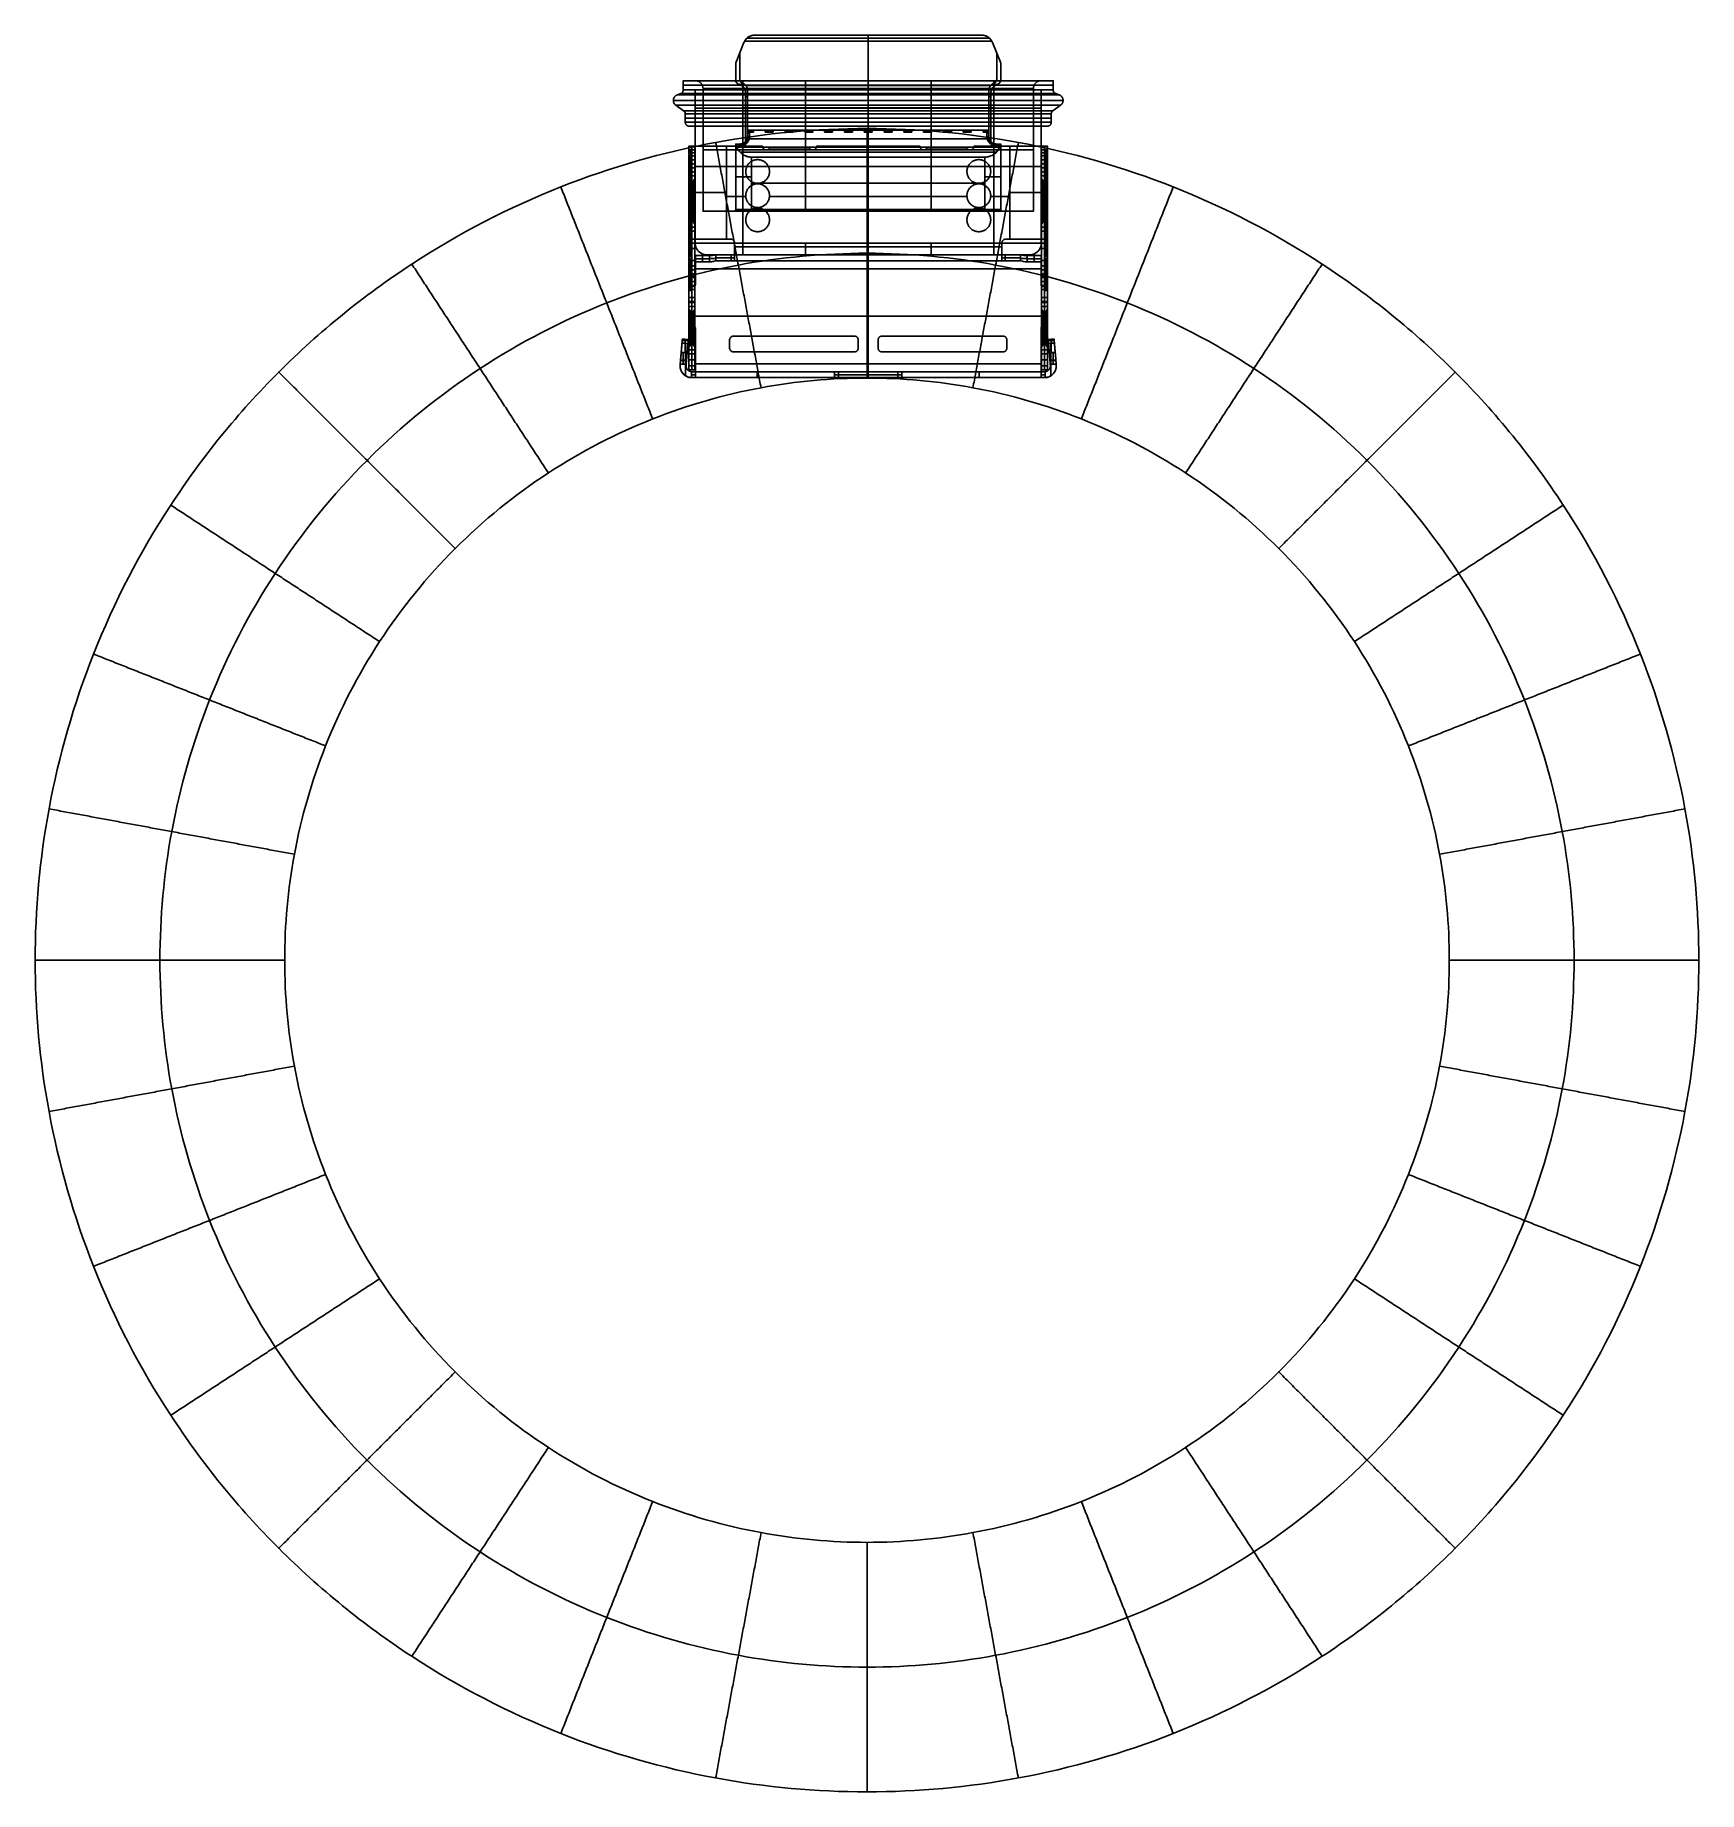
# Model space of a CAD drawing. Header units: millimetres. Extents: x 20.2 to 60.2, y 0 to 42.2.
import ezdxf

# ---------------------------------------------------------------- set-up
doc = ezdxf.new("R2010")
doc.units = ezdxf.units.MM
doc.layers.add('CHARGING$Platiene Rund Transmitter', color=178, linetype='Continuous', true_color=0x000000)

msp = doc.modelspace()

# ---------------------------------------------------------------- linework, layer by layer
at = {"layer": 'CHARGING$Platiene Rund Transmitter', "color": 254, "true_color": 0xcad1ee}
for p, q in [((37.017, 41.597, -1.208), (37.207, 42.067, -1.208)), ((37.112, 41.832, -1.137), (37.112, 41.832, -1.28)), ((37.283, 42.175, -1.446), (43.107, 42.175, -1.446)), ((37.283, 42.175, -0.97), (43.107, 42.175, -0.97)), ((37.472, 42.246, -1.208), (42.919, 42.246, -1.208)), ((40.195, 42.246, -1.018), (40.195, 42.246, -1.399)), ((40.195, 42.103, -1.494), (40.195, 42.246, -1.399)), ((40.195, 42.246, -1.018), (40.195, 42.103, -0.923)), ((40.195, 39.961, -1.494), (40.195, 42.103, -1.494)), ((40.195, 39.961, -0.923), (40.195, 42.103, -0.923)), ((43.183, 42.067, -1.208), (43.374, 41.597, -1.208)), ((43.278, 41.832, -1.137), (43.278, 41.832, -1.28)), ((37.01, 41.161, -1.208), (37.01, 41.561, -1.208)), ((37.105, 41.182, -1.387), (37.105, 41.797, -1.387)), ((37.105, 41.182, -1.03), (37.105, 41.797, -1.03)), ((37.105, 41.49, -1.28), (37.105, 41.49, -1.494)), ((37.105, 41.49, -0.923), (37.105, 41.49, -1.137)), ((43.285, 41.797, -1.03), (43.285, 41.182, -1.03)), ((43.285, 41.797, -1.387), (43.285, 41.182, -1.387)), ((43.285, 41.49, -0.923), (43.285, 41.49, -1.137)), ((43.285, 41.49, -1.28), (43.285, 41.49, -1.494)), ((43.381, 41.561, -1.208), (43.381, 41.161, -1.208)), ((36.034, 41.151, -1.396), (35.748, 41.151, -1.396)), ((35.748, 41.151, -1.396), (35.748, 40.928, -1.396)), ((35.748, 41.04, -1.129), (35.748, 41.04, -1.663)), ((35.891, 41.151, -1.129), (35.891, 41.151, -1.663)), ((36.285, 41.151, -2.377), (35.94, 41.151, -2.377)), ((36.285, 41.151, -0.415), (35.94, 41.151, -0.415)), ((36.463, 41.151, -2.555), (36.463, 41.151, -2.9)), ((36.463, 41.151, 0.108), (36.463, 41.151, -0.237)), ((37.01, 41.361, -1.137), (37.01, 41.361, -1.28)), ((37.153, 41.032, -1.28), (37.153, 41.1, -1.28)), ((37.153, 41.032, -1.137), (37.153, 41.1, -1.137)), ((37.177, 41.151, 0.156), (43.214, 41.151, 0.156)), ((37.177, 41.151, -2.948), (40.195, 41.151, -2.948)), ((37.177, 41.04, -3.091), (43.214, 41.04, -3.091)), ((37.177, 41.04, 0.299), (43.214, 41.04, 0.299)), ((37.254, 41.032, -1.494), (43.137, 41.032, -1.494)), ((37.254, 41.032, -0.923), (43.137, 41.032, -0.923)), ((38.686, 41.151, -2.805), (38.686, 41.151, -3.091)), ((40.195, 41.151, 0.299), (40.195, 41.151, 0.013)), ((40.195, 41.151, -2.948), (43.214, 41.151, -2.948)), ((40.195, 41.151, -3.091), (40.195, 40.928, -3.091)), ((40.195, 40.928, 0.299), (40.195, 41.151, 0.299)), ((41.705, 41.151, -2.805), (41.705, 41.151, -3.091)), ((43.238, 41.032, -1.137), (43.238, 41.1, -1.137)), ((43.238, 41.032, -1.28), (43.238, 41.1, -1.28)), ((43.381, 41.361, -1.137), (43.381, 41.361, -1.28)), ((43.928, 41.151, 0.108), (43.928, 41.151, -0.237)), ((43.928, 41.151, -2.555), (43.928, 41.151, -2.9)), ((44.451, 41.151, -0.415), (44.106, 41.151, -0.415)), ((44.451, 41.151, -2.377), (44.106, 41.151, -2.377)), ((44.642, 41.151, -1.396), (44.357, 41.151, -1.396)), ((44.499, 41.151, -1.129), (44.499, 41.151, -1.663)), ((44.642, 40.928, -1.396), (44.642, 41.151, -1.396)), ((44.642, 41.04, -1.129), (44.642, 41.04, -1.663)), ((35.748, 40.928, -1.396), (36.034, 40.928, -1.396)), ((36.034, 37.247, -1.396), (36.034, 40.928, -1.396)), ((36.224, 38.009, -1.396), (36.224, 40.961, -1.396)), ((37.248, 39.692, -1.208), (37.248, 40.841, -1.208)), ((37.248, 40.762, -1.28), (37.296, 40.762, -1.28)), ((37.248, 40.762, -1.137), (37.296, 40.762, -1.137)), ((37.296, 39.818, -1.387), (37.296, 40.913, -1.387)), ((37.296, 39.818, -1.03), (37.296, 40.913, -1.03)), ((38.686, 38.009, -2.615), (38.686, 40.961, -2.615)), ((40.195, 40.961, -0.177), (40.195, 38.009, -0.177)), ((40.195, 40.928, 0.299), (40.195, 40.928, 0.013)), ((40.195, 40.928, -2.805), (40.195, 40.928, -3.091)), ((40.195, 37.247, -2.805), (40.195, 40.928, -2.805)), ((40.195, 40.928, 0.013), (40.195, 37.247, 0.013)), ((41.705, 38.009, -2.615), (41.705, 40.961, -2.615)), ((43.095, 40.913, -1.03), (43.095, 39.818, -1.03)), ((43.095, 40.913, -1.387), (43.095, 39.818, -1.387)), ((43.095, 40.762, -1.137), (43.142, 40.762, -1.137)), ((43.095, 40.762, -1.28), (43.142, 40.762, -1.28)), ((43.142, 40.841, -1.208), (43.142, 39.692, -1.208)), ((44.166, 40.961, -1.396), (44.166, 38.009, -1.396)), ((44.357, 40.928, -1.396), (44.642, 40.928, -1.396)), ((44.357, 40.928, -1.396), (44.357, 37.247, -1.396)), ((37.248, 40.267, -1.137), (37.248, 40.267, -1.28)), ((37.296, 40.366, -1.28), (37.296, 40.366, -1.494)), ((37.296, 40.366, -0.923), (37.296, 40.366, -1.137)), ((43.095, 40.366, -0.923), (43.095, 40.366, -1.137)), ((43.095, 40.366, -1.28), (43.095, 40.366, -1.494)), ((43.142, 40.267, -1.137), (43.142, 40.267, -1.28)), ((37.302, 39.937, -1.518), (37.434, 39.937, -1.518)), ((37.302, 39.937, -0.899), (37.434, 39.937, -0.899)), ((37.335, 39.756, -0.875), (43.055, 39.756, -0.875)), ((37.335, 39.756, -1.542), (43.055, 39.756, -1.542)), ((37.365, 39.913, -1.542), (37.365, 39.961, -1.494)), ((37.365, 39.961, -0.923), (37.365, 39.913, -0.875)), ((37.434, 39.937, -0.899), (37.434, 39.961, -0.899)), ((37.434, 39.937, -1.518), (37.434, 39.961, -1.518)), ((37.719, 39.961, -1.518), (37.434, 39.961, -1.518)), ((37.434, 39.961, -0.899), (37.719, 39.961, -0.899)), ((37.434, 39.937, -0.875), (37.434, 39.937, -0.899)), ((37.434, 39.937, -1.518), (37.434, 39.937, -1.542)), ((37.577, 39.961, -1.494), (37.577, 39.961, -1.542)), ((37.577, 39.961, -0.875), (37.577, 39.961, -0.923)), ((37.719, 39.961, -0.899), (37.719, 39.937, -0.899)), ((37.719, 39.961, -1.518), (37.719, 39.937, -1.518)), ((37.719, 39.937, -0.875), (37.719, 39.937, -0.899)), ((37.719, 39.937, -1.518), (37.719, 39.937, -1.542)), ((37.719, 39.937, -1.518), (37.91, 39.937, -1.518)), ((37.719, 39.937, -0.899), (37.91, 39.937, -0.899)), ((37.815, 39.913, -1.542), (37.815, 39.961, -1.494)), ((37.815, 39.961, -0.923), (37.815, 39.913, -0.875)), ((37.91, 39.937, -0.899), (37.91, 39.961, -0.899)), ((37.91, 39.937, -1.518), (37.91, 39.961, -1.518)), ((38.196, 39.961, -1.518), (37.91, 39.961, -1.518)), ((37.91, 39.961, -0.899), (38.196, 39.961, -0.899)), ((37.91, 39.937, -0.875), (37.91, 39.937, -0.899)), ((37.91, 39.937, -1.518), (37.91, 39.937, -1.542)), ((38.053, 39.961, -1.494), (38.053, 39.961, -1.542)), ((38.053, 39.961, -0.875), (38.053, 39.961, -0.923)), ((38.196, 39.961, -0.899), (38.196, 39.937, -0.899)), ((38.196, 39.961, -1.518), (38.196, 39.937, -1.518)), ((38.196, 39.937, -0.875), (38.196, 39.937, -0.899)), ((38.196, 39.937, -1.518), (38.196, 39.937, -1.542)), ((38.196, 39.937, -1.518), (38.386, 39.937, -1.518)), ((38.196, 39.937, -0.899), (38.386, 39.937, -0.899)), ((38.291, 39.913, -1.542), (38.291, 39.961, -1.494)), ((38.291, 39.961, -0.923), (38.291, 39.913, -0.875)), ((38.386, 39.937, -0.899), (38.386, 39.961, -0.899)), ((38.386, 39.937, -1.518), (38.386, 39.961, -1.518)), ((38.672, 39.961, -1.518), (38.386, 39.961, -1.518)), ((38.386, 39.961, -0.899), (38.672, 39.961, -0.899)), ((38.386, 39.937, -0.875), (38.386, 39.937, -0.899)), ((38.386, 39.937, -1.518), (38.386, 39.937, -1.542)), ((38.529, 39.961, -1.494), (38.529, 39.961, -1.542)), ((38.529, 39.961, -0.875), (38.529, 39.961, -0.923)), ((38.672, 39.961, -0.899), (38.672, 39.937, -0.899)), ((38.672, 39.961, -1.518), (38.672, 39.937, -1.518)), ((38.672, 39.937, -0.875), (38.672, 39.937, -0.899)), ((38.672, 39.937, -1.518), (38.672, 39.937, -1.542)), ((38.672, 39.937, -1.518), (38.862, 39.937, -1.518)), ((38.672, 39.937, -0.899), (38.862, 39.937, -0.899)), ((38.767, 39.913, -1.542), (38.767, 39.961, -1.494)), ((38.767, 39.961, -0.923), (38.767, 39.913, -0.875)), ((38.862, 39.937, -0.899), (38.862, 39.961, -0.899)), ((38.862, 39.937, -1.518), (38.862, 39.961, -1.518)), ((39.148, 39.961, -1.518), (38.862, 39.961, -1.518)), ((38.862, 39.961, -0.899), (39.148, 39.961, -0.899)), ((38.862, 39.937, -0.875), (38.862, 39.937, -0.899)), ((38.862, 39.937, -1.518), (38.862, 39.937, -1.542)), ((39.005, 39.961, -1.494), (39.005, 39.961, -1.542)), ((39.005, 39.961, -0.875), (39.005, 39.961, -0.923)), ((39.148, 39.961, -0.899), (39.148, 39.937, -0.899)), ((39.148, 39.961, -1.518), (39.148, 39.937, -1.518)), ((39.148, 39.937, -0.875), (39.148, 39.937, -0.899)), ((39.148, 39.937, -1.518), (39.148, 39.937, -1.542)), ((39.148, 39.937, -1.518), (39.338, 39.937, -1.518)), ((39.148, 39.937, -0.899), (39.338, 39.937, -0.899)), ((39.243, 39.913, -1.542), (39.243, 39.961, -1.494)), ((39.243, 39.961, -0.923), (39.243, 39.913, -0.875)), ((39.338, 39.937, -0.899), (39.338, 39.961, -0.899)), ((39.338, 39.937, -1.518), (39.338, 39.961, -1.518)), ((39.624, 39.961, -1.518), (39.338, 39.961, -1.518)), ((39.338, 39.961, -0.899), (39.624, 39.961, -0.899)), ((39.338, 39.937, -0.875), (39.338, 39.937, -0.899)), ((39.338, 39.937, -1.518), (39.338, 39.937, -1.542)), ((39.481, 39.961, -1.494), (39.481, 39.961, -1.542)), ((39.481, 39.961, -0.875), (39.481, 39.961, -0.923)), ((39.624, 39.961, -0.899), (39.624, 39.937, -0.899)), ((39.624, 39.961, -1.518), (39.624, 39.937, -1.518)), ((39.624, 39.937, -0.875), (39.624, 39.937, -0.899)), ((39.624, 39.937, -1.518), (39.624, 39.937, -1.542)), ((39.624, 39.937, -1.518), (39.814, 39.937, -1.518)), ((39.624, 39.937, -0.899), (39.814, 39.937, -0.899)), ((39.719, 39.913, -1.542), (39.719, 39.961, -1.494)), ((39.719, 39.961, -0.923), (39.719, 39.913, -0.875)), ((39.814, 39.937, -0.899), (39.814, 39.961, -0.899)), ((39.814, 39.937, -1.518), (39.814, 39.961, -1.518)), ((40.1, 39.961, -1.518), (39.814, 39.961, -1.518)), ((39.814, 39.961, -0.899), (40.1, 39.961, -0.899)), ((39.814, 39.937, -0.875), (39.814, 39.937, -0.899)), ((39.814, 39.937, -1.518), (39.814, 39.937, -1.542)), ((39.957, 39.961, -1.494), (39.957, 39.961, -1.542)), ((39.957, 39.961, -0.875), (39.957, 39.961, -0.923)), ((40.1, 39.961, -0.899), (40.1, 39.937, -0.899)), ((40.1, 39.961, -1.518), (40.1, 39.937, -1.518)), ((40.1, 39.937, -0.875), (40.1, 39.937, -0.899)), ((40.1, 39.937, -1.518), (40.1, 39.937, -1.542)), ((40.1, 39.937, -1.518), (40.291, 39.937, -1.518)), ((40.1, 39.937, -0.899), (40.291, 39.937, -0.899)), ((40.195, 39.913, -1.542), (40.195, 39.961, -1.494)), ((40.195, 39.961, -0.923), (40.195, 39.913, -0.875)), ((40.195, 39.551, -0.875), (40.195, 39.913, -0.875)), ((40.195, 39.551, -1.542), (40.195, 39.913, -1.542)), ((40.291, 39.937, -0.899), (40.291, 39.961, -0.899)), ((40.291, 39.937, -1.518), (40.291, 39.961, -1.518)), ((40.576, 39.961, -1.518), (40.291, 39.961, -1.518)), ((40.291, 39.961, -0.899), (40.576, 39.961, -0.899)), ((40.291, 39.937, -0.875), (40.291, 39.937, -0.899)), ((40.291, 39.937, -1.518), (40.291, 39.937, -1.542)), ((40.433, 39.961, -1.494), (40.433, 39.961, -1.542)), ((40.433, 39.961, -0.875), (40.433, 39.961, -0.923)), ((40.576, 39.961, -0.899), (40.576, 39.937, -0.899)), ((40.576, 39.961, -1.518), (40.576, 39.937, -1.518)), ((40.576, 39.937, -0.875), (40.576, 39.937, -0.899)), ((40.576, 39.937, -1.518), (40.576, 39.937, -1.542)), ((40.576, 39.937, -1.518), (40.767, 39.937, -1.518)), ((40.576, 39.937, -0.899), (40.767, 39.937, -0.899)), ((40.671, 39.913, -1.542), (40.671, 39.961, -1.494)), ((40.671, 39.961, -0.923), (40.671, 39.913, -0.875)), ((40.767, 39.937, -0.899), (40.767, 39.961, -0.899)), ((40.767, 39.937, -1.518), (40.767, 39.961, -1.518)), ((41.052, 39.961, -1.518), (40.767, 39.961, -1.518)), ((40.767, 39.961, -0.899), (41.052, 39.961, -0.899)), ((40.767, 39.937, -0.875), (40.767, 39.937, -0.899)), ((40.767, 39.937, -1.518), (40.767, 39.937, -1.542)), ((40.909, 39.961, -1.494), (40.909, 39.961, -1.542)), ((40.909, 39.961, -0.875), (40.909, 39.961, -0.923)), ((41.052, 39.961, -0.899), (41.052, 39.937, -0.899)), ((41.052, 39.961, -1.518), (41.052, 39.937, -1.518)), ((41.052, 39.937, -0.875), (41.052, 39.937, -0.899)), ((41.052, 39.937, -1.518), (41.052, 39.937, -1.542)), ((41.052, 39.937, -1.518), (41.243, 39.937, -1.518)), ((41.052, 39.937, -0.899), (41.243, 39.937, -0.899)), ((41.148, 39.913, -1.542), (41.148, 39.961, -1.494)), ((41.148, 39.961, -0.923), (41.148, 39.913, -0.875)), ((41.243, 39.937, -0.899), (41.243, 39.961, -0.899)), ((41.243, 39.937, -1.518), (41.243, 39.961, -1.518)), ((41.528, 39.961, -1.518), (41.243, 39.961, -1.518)), ((41.243, 39.961, -0.899), (41.528, 39.961, -0.899)), ((41.243, 39.937, -0.875), (41.243, 39.937, -0.899)), ((41.243, 39.937, -1.518), (41.243, 39.937, -1.542)), ((41.386, 39.961, -1.494), (41.386, 39.961, -1.542)), ((41.386, 39.961, -0.875), (41.386, 39.961, -0.923)), ((41.528, 39.961, -0.899), (41.528, 39.937, -0.899)), ((41.528, 39.961, -1.518), (41.528, 39.937, -1.518)), ((41.528, 39.937, -0.875), (41.528, 39.937, -0.899)), ((41.528, 39.937, -1.518), (41.528, 39.937, -1.542)), ((41.528, 39.937, -1.518), (41.719, 39.937, -1.518)), ((41.528, 39.937, -0.899), (41.719, 39.937, -0.899)), ((41.624, 39.913, -1.542), (41.624, 39.961, -1.494)), ((41.624, 39.961, -0.923), (41.624, 39.913, -0.875)), ((41.719, 39.937, -0.899), (41.719, 39.961, -0.899)), ((41.719, 39.937, -1.518), (41.719, 39.961, -1.518)), ((42.005, 39.961, -1.518), (41.719, 39.961, -1.518)), ((41.719, 39.961, -0.899), (42.005, 39.961, -0.899)), ((41.719, 39.937, -0.875), (41.719, 39.937, -0.899)), ((41.719, 39.937, -1.518), (41.719, 39.937, -1.542)), ((41.862, 39.961, -1.494), (41.862, 39.961, -1.542)), ((41.862, 39.961, -0.875), (41.862, 39.961, -0.923)), ((42.005, 39.961, -0.899), (42.005, 39.937, -0.899)), ((42.005, 39.961, -1.518), (42.005, 39.937, -1.518)), ((42.005, 39.937, -0.875), (42.005, 39.937, -0.899)), ((42.005, 39.937, -1.518), (42.005, 39.937, -1.542)), ((42.005, 39.937, -1.518), (42.195, 39.937, -1.518)), ((42.005, 39.937, -0.899), (42.195, 39.937, -0.899)), ((42.1, 39.913, -1.542), (42.1, 39.961, -1.494)), ((42.1, 39.961, -0.923), (42.1, 39.913, -0.875)), ((42.195, 39.937, -0.899), (42.195, 39.961, -0.899)), ((42.195, 39.937, -1.518), (42.195, 39.961, -1.518)), ((42.481, 39.961, -1.518), (42.195, 39.961, -1.518)), ((42.195, 39.961, -0.899), (42.481, 39.961, -0.899)), ((42.195, 39.937, -0.875), (42.195, 39.937, -0.899)), ((42.195, 39.937, -1.518), (42.195, 39.937, -1.542)), ((42.338, 39.961, -1.494), (42.338, 39.961, -1.542)), ((42.338, 39.961, -0.875), (42.338, 39.961, -0.923)), ((42.481, 39.961, -0.899), (42.481, 39.937, -0.899)), ((42.481, 39.961, -1.518), (42.481, 39.937, -1.518)), ((42.481, 39.937, -0.875), (42.481, 39.937, -0.899)), ((42.481, 39.937, -1.518), (42.481, 39.937, -1.542)), ((42.481, 39.937, -1.518), (42.671, 39.937, -1.518)), ((42.481, 39.937, -0.899), (42.671, 39.937, -0.899)), ((42.576, 39.913, -1.542), (42.576, 39.961, -1.494)), ((42.576, 39.961, -0.923), (42.576, 39.913, -0.875)), ((42.671, 39.937, -0.899), (42.671, 39.961, -0.899)), ((42.671, 39.937, -1.518), (42.671, 39.961, -1.518)), ((42.957, 39.961, -1.518), (42.671, 39.961, -1.518)), ((42.671, 39.961, -0.899), (42.957, 39.961, -0.899)), ((42.671, 39.937, -0.875), (42.671, 39.937, -0.899)), ((42.671, 39.937, -1.518), (42.671, 39.937, -1.542)), ((42.814, 39.961, -1.494), (42.814, 39.961, -1.542)), ((42.814, 39.961, -0.875), (42.814, 39.961, -0.923)), ((42.957, 39.961, -0.899), (42.957, 39.937, -0.899)), ((42.957, 39.961, -1.518), (42.957, 39.937, -1.518)), ((42.957, 39.937, -0.875), (42.957, 39.937, -0.899)), ((42.957, 39.937, -1.518), (42.957, 39.937, -1.542)), ((42.957, 39.937, -1.518), (43.089, 39.937, -1.518)), ((42.957, 39.937, -0.899), (43.089, 39.937, -0.899)), ((43.026, 39.913, -1.542), (43.026, 39.961, -1.494)), ((43.026, 39.961, -0.923), (43.026, 39.913, -0.875)), ((35.886, 34.2, -0.791), (35.886, 39.58, -0.791)), ((35.886, 39.58, -1.063), (36.029, 39.58, -1.063)), ((35.934, 39.485, -1.396), (35.886, 39.485, -1.396)), ((36.029, 39.413, 0.013), (35.886, 39.413, 0.013)), ((35.91, 39.485, -1.301), (35.91, 39.485, -1.491)), ((35.91, 37.104, -1.682), (35.91, 39.294, -1.682)), ((35.91, 37.104, -1.11), (35.91, 39.294, -1.11)), ((35.934, 39.485, -1.396), (35.934, 36.914, -1.396)), ((35.958, 39.58, -0.082), (35.958, 39.58, -2.044)), ((35.958, 39.342, 0.013), (35.958, 39.485, 0.013)), ((36.008, 39.58, -2.496), (36.178, 39.58, -2.496)), ((36.029, 34.2, -0.791), (36.029, 39.58, -0.791)), ((36.224, 39.485, -1.129), (36.224, 39.485, -1.663)), ((36.339, 39.58, -2.827), (36.339, 39.58, -2.656)), ((36.791, 39.58, -2.877), (37.65, 39.58, -2.877)), ((37.01, 39.627, -1.208), (37.105, 39.627, -1.208)), ((37.01, 39.627, -1.208), (37.01, 38.056, -1.208)), ((37.058, 39.627, -0.923), (37.058, 39.627, -1.494)), ((37.114, 39.432, -1.661), (43.276, 39.432, -1.661)), ((37.114, 39.432, -0.756), (43.276, 39.432, -0.756)), ((37.177, 39.485, -2.615), (40.195, 39.485, -2.615)), ((37.177, 39.485, -0.177), (43.214, 39.485, -0.177)), ((37.22, 39.58, -2.805), (37.22, 39.58, -2.948)), ((37.827, 39.532, -2.877), (38.78, 39.532, -2.877)), ((38.304, 39.532, -2.805), (38.304, 39.532, -2.948)), ((38.957, 39.58, -2.877), (41.433, 39.58, -2.877)), ((40.195, 37.152, -2.948), (40.195, 39.58, -2.948)), ((40.195, 37.152, -2.805), (40.195, 39.58, -2.805)), ((40.195, 39.58, -2.805), (40.195, 39.58, -2.948)), ((40.195, 39.313, -1.78), (40.195, 39.551, -1.542)), ((40.195, 39.551, -0.875), (40.195, 39.313, -0.637)), ((40.195, 39.485, -2.615), (43.214, 39.485, -2.615)), ((40.195, 38.056, -1.78), (40.195, 39.313, -1.78)), ((40.195, 39.313, -0.637), (40.195, 38.056, -0.637)), ((41.611, 39.532, -2.877), (42.563, 39.532, -2.877)), ((42.087, 39.532, -2.805), (42.087, 39.532, -2.948)), ((42.741, 39.58, -2.877), (43.6, 39.58, -2.877)), ((43.17, 39.58, -2.805), (43.17, 39.58, -2.948)), ((43.285, 39.627, -1.208), (43.381, 39.627, -1.208)), ((43.333, 39.627, -0.923), (43.333, 39.627, -1.494)), ((43.381, 39.627, -1.208), (43.381, 38.056, -1.208)), ((44.052, 39.58, -2.656), (44.052, 39.58, -2.827)), ((44.166, 39.485, -1.129), (44.166, 39.485, -1.663)), ((44.212, 39.58, -2.496), (44.383, 39.58, -2.496)), ((44.361, 39.58, -1.063), (44.504, 39.58, -1.063)), ((44.361, 34.2, -0.791), (44.361, 39.58, -0.791)), ((44.361, 39.413, 0.013), (44.504, 39.413, 0.013)), ((44.433, 39.58, -0.082), (44.433, 39.58, -2.044)), ((44.433, 39.342, 0.013), (44.433, 39.485, 0.013)), ((44.457, 39.485, -1.396), (44.504, 39.485, -1.396)), ((44.457, 36.914, -1.396), (44.457, 39.485, -1.396)), ((44.48, 39.485, -1.301), (44.48, 39.485, -1.491)), ((44.48, 37.104, -1.11), (44.48, 39.294, -1.11)), ((44.48, 37.104, -1.682), (44.48, 39.294, -1.682)), ((44.504, 34.2, -0.791), (44.504, 39.58, -0.791)), ((36.029, 39.056, -0.177), (35.886, 39.056, -0.177)), ((35.958, 38.961, -0.177), (35.958, 39.151, -0.177)), ((36.034, 39.088, -1.129), (36.034, 39.088, -1.663)), ((37.177, 39.088, -2.805), (43.214, 39.088, -2.805)), ((37.177, 39.088, 0.013), (43.214, 39.088, 0.013)), ((44.357, 39.088, -1.129), (44.357, 39.088, -1.663)), ((44.361, 39.056, -0.177), (44.504, 39.056, -0.177)), ((44.433, 38.961, -0.177), (44.433, 39.151, -0.177)), ((36.029, 38.866, 0.118), (35.886, 38.866, 0.118)), ((35.91, 38.767, 0.485), (35.91, 37.726, 0.485)), ((35.958, 38.866, 0.318), (35.958, 38.866, -0.082)), ((35.958, 37.818, 0.508), (35.958, 38.675, 0.508)), ((36.005, 37.726, 0.485), (36.005, 38.767, 0.485)), ((37.01, 38.842, -1.018), (37.01, 38.842, -1.399)), ((37.391, 38.685, -1.78), (43, 38.685, -1.78)), ((37.391, 38.685, -0.637), (43, 38.685, -0.637)), ((43.381, 38.842, -1.018), (43.381, 38.842, -1.399)), ((44.361, 38.866, 0.118), (44.504, 38.866, 0.118)), ((44.385, 38.767, 0.485), (44.385, 37.726, 0.485)), ((44.433, 38.866, 0.318), (44.433, 38.866, -0.082)), ((44.433, 37.818, 0.508), (44.433, 38.675, 0.508)), ((44.48, 37.726, 0.485), (44.48, 38.767, 0.485)), ((35.934, 38.247, 0.508), (35.886, 38.247, 0.461)), ((35.886, 38.199, -1.682), (35.934, 38.199, -1.682)), ((35.934, 38.199, -1.11), (35.886, 38.199, -1.11)), ((35.982, 38.247, 0.508), (35.934, 38.247, 0.508)), ((35.934, 38.199, -1.11), (35.934, 38.199, -1.682)), ((36.029, 38.247, 0.461), (35.982, 38.247, 0.508)), ((36.791, 38.366, -2.948), (37.251, 38.366, -2.948)), ((36.791, 38.366, -2.805), (37.251, 38.366, -2.805)), ((37.821, 38.366, -2.948), (42.57, 38.366, -2.948)), ((37.821, 38.366, -2.805), (42.57, 38.366, -2.805)), ((43.14, 38.366, -2.948), (43.6, 38.366, -2.948)), ((43.14, 38.366, -2.805), (43.6, 38.366, -2.805)), ((44.409, 38.247, 0.508), (44.361, 38.247, 0.461)), ((44.409, 38.247, 0.508), (44.457, 38.247, 0.508)), ((44.504, 38.247, 0.461), (44.457, 38.247, 0.508)), ((44.457, 38.199, -1.11), (44.504, 38.199, -1.11)), ((44.504, 38.199, -1.682), (44.457, 38.199, -1.682)), ((44.457, 38.199, -1.11), (44.457, 38.199, -1.682)), ((35.886, 37.628, 0.118), (36.029, 37.628, 0.118)), ((35.958, 37.628, 0.318), (35.958, 37.628, -0.082)), ((44.166, 38.009, -1.396), (36.224, 38.009, -1.396)), ((36.962, 38.009, -1.208), (43.428, 38.009, -1.208)), ((40.195, 38.009, -0.177), (40.195, 38.009, -2.615)), ((40.195, 38.009, -0.589), (40.195, 38.009, -1.827)), ((44.504, 37.628, 0.118), (44.361, 37.628, 0.118)), ((44.433, 37.628, 0.318), (44.433, 37.628, -0.082)), ((35.886, 37.342, -1.972), (36.029, 37.342, -1.972)), ((35.958, 36.699, -0.177), (35.958, 37.533, -0.177)), ((35.958, 37.342, -2.044), (35.958, 37.342, -1.901)), ((35.958, 36.414, -1.805), (35.958, 37.247, -1.805)), ((36.008, 37.342, -2.496), (36.178, 37.342, -2.496)), ((36.339, 37.342, -2.827), (36.339, 37.342, -2.656)), ((36.791, 37.342, -2.877), (36.886, 37.342, -2.877)), ((36.839, 37.342, -2.948), (36.839, 37.342, -2.805)), ((36.981, 37.247, -2.877), (36.981, 37.152, -2.877)), ((36.981, 37.199, -2.805), (36.981, 37.199, -2.948)), ((43.409, 37.152, -2.877), (43.409, 37.247, -2.877)), ((43.409, 37.199, -2.805), (43.409, 37.199, -2.948)), ((43.504, 37.342, -2.877), (43.6, 37.342, -2.877)), ((43.552, 37.342, -2.948), (43.552, 37.342, -2.805)), ((44.052, 37.342, -2.656), (44.052, 37.342, -2.827)), ((44.212, 37.342, -2.496), (44.383, 37.342, -2.496)), ((44.361, 37.342, -1.972), (44.504, 37.342, -1.972)), ((44.433, 36.699, -0.177), (44.433, 37.533, -0.177)), ((44.433, 37.342, -2.044), (44.433, 37.342, -1.901)), ((44.433, 36.414, -1.805), (44.433, 37.247, -1.805)), ((36.029, 37.116, -0.177), (35.886, 37.116, -0.177)), ((35.886, 36.914, -1.396), (35.934, 36.914, -1.396)), ((35.886, 36.89, -0.177), (35.886, 36.89, -1.805)), ((35.934, 36.866, -0.972), (35.886, 36.866, -0.972)), ((35.886, 36.83, -1.805), (36.029, 36.83, -1.805)), ((35.91, 36.914, -1.301), (35.91, 36.914, -1.491)), ((35.91, 36.866, -0.901), (35.91, 36.866, -1.044)), ((35.91, 36.199, -1.139), (35.91, 36.771, -1.139)), ((35.91, 36.199, -0.806), (35.91, 36.771, -0.806)), ((35.934, 36.866, -0.972), (35.934, 36.104, -0.972)), ((36.029, 36.89, -0.177), (36.029, 36.89, -1.805)), ((36.039, 36.628, -1.782), (36.039, 36.883, -1.782)), ((36.376, 36.87, -1.901), (36.039, 36.87, -1.901)), ((36.039, 36.788, -1.703), (36.039, 36.788, -1.892)), ((36.207, 36.793, -1.901), (36.207, 36.947, -1.901)), ((36.32, 36.961, -1.396), (44.071, 36.961, -1.396)), ((43.575, 36.961, -2.305), (36.815, 36.961, -2.305)), ((43.575, 36.818, -2.305), (36.815, 36.818, -2.305)), ((36.981, 36.838, -2.728), (36.981, 36.998, -2.728)), ((36.981, 36.985, -2.707), (36.981, 36.985, -2.903)), ((40.195, 36.961, -1.996), (40.195, 36.961, -2.615)), ((40.195, 36.961, -0.272), (40.195, 36.961, -2.52)), ((40.195, 36.818, -1.996), (40.195, 36.818, -2.615)), ((43.409, 36.838, -2.728), (43.409, 36.998, -2.728)), ((43.409, 36.985, -2.707), (43.409, 36.985, -2.903)), ((44.352, 36.87, -1.901), (44.015, 36.87, -1.901)), ((44.183, 36.793, -1.901), (44.183, 36.947, -1.901)), ((44.352, 36.628, -1.782), (44.352, 36.883, -1.782)), ((44.352, 36.788, -1.892), (44.352, 36.788, -1.703)), ((44.361, 37.116, -0.177), (44.504, 37.116, -0.177)), ((44.361, 36.89, -1.805), (44.361, 36.89, -0.177)), ((44.504, 36.83, -1.805), (44.361, 36.83, -1.805)), ((44.504, 36.914, -1.396), (44.457, 36.914, -1.396)), ((44.457, 36.866, -0.972), (44.504, 36.866, -0.972)), ((44.457, 36.104, -0.972), (44.457, 36.866, -0.972)), ((44.48, 36.914, -1.301), (44.48, 36.914, -1.491)), ((44.48, 36.866, -0.901), (44.48, 36.866, -1.044)), ((44.48, 36.199, -0.806), (44.48, 36.771, -0.806)), ((44.48, 36.199, -1.139), (44.48, 36.771, -1.139)), ((44.504, 36.89, -1.805), (44.504, 36.89, -0.177)), ((35.886, 36.604, -0.382), (36.029, 36.604, -0.382)), ((35.886, 36.485, -1.139), (35.934, 36.485, -1.139)), ((35.934, 36.485, -0.806), (35.886, 36.485, -0.806)), ((36.029, 36.461, -0.587), (35.886, 36.461, -0.587)), ((35.934, 36.485, -0.806), (35.934, 36.485, -1.139)), ((35.958, 36.604, -0.272), (35.958, 36.604, -0.491)), ((35.958, 36.414, -0.587), (35.958, 36.509, -0.587)), ((36.039, 36.247, -1.734), (36.039, 36.628, -1.734)), ((36.039, 36.437, -1.663), (36.039, 36.437, -1.805)), ((40.195, 36.628, -1.663), (40.195, 34.343, -1.663)), ((40.195, 36.628, -1.805), (40.195, 34.343, -1.805)), ((44.352, 36.247, -1.734), (44.352, 36.628, -1.734)), ((44.352, 36.437, -1.805), (44.352, 36.437, -1.663)), ((44.504, 36.604, -0.382), (44.361, 36.604, -0.382)), ((44.361, 36.461, -0.587), (44.504, 36.461, -0.587)), ((44.433, 36.604, -0.272), (44.433, 36.604, -0.491)), ((44.433, 36.414, -0.587), (44.433, 36.509, -0.587)), ((44.457, 36.485, -0.806), (44.504, 36.485, -0.806)), ((44.504, 36.485, -1.139), (44.457, 36.485, -1.139)), ((44.457, 36.485, -0.806), (44.457, 36.485, -1.139)), ((36.029, 36.318, -0.334), (35.886, 36.318, -0.334)), ((35.886, 35.295, -1.734), (35.886, 36.152, -1.734)), ((36.029, 36.128, -0.177), (35.886, 36.128, -0.177)), ((35.886, 36.104, -0.972), (35.934, 36.104, -0.972)), ((35.886, 35.938, -0.334), (36.029, 35.938, -0.334)), ((35.91, 36.104, -0.901), (35.91, 36.104, -1.044)), ((35.934, 36.199, -1.734), (35.991, 36.199, -1.734)), ((35.958, 36.318, -0.177), (35.958, 36.318, -0.491)), ((35.958, 35.938, -0.177), (35.958, 36.318, -0.177)), ((35.958, 35.223, -1.615), (35.958, 36.223, -1.615)), ((35.958, 35.938, -0.177), (35.958, 35.938, -0.491)), ((35.963, 36.199, -1.663), (35.963, 36.199, -1.805)), ((44.361, 36.318, -0.334), (44.504, 36.318, -0.334)), ((44.361, 36.128, -0.177), (44.504, 36.128, -0.177)), ((44.504, 35.938, -0.334), (44.361, 35.938, -0.334)), ((44.457, 36.199, -1.734), (44.399, 36.199, -1.734)), ((44.428, 36.199, -1.805), (44.428, 36.199, -1.663)), ((44.433, 35.938, -0.177), (44.433, 36.318, -0.177)), ((44.433, 36.318, -0.177), (44.433, 36.318, -0.491)), ((44.433, 35.223, -1.615), (44.433, 36.223, -1.615)), ((44.433, 35.938, -0.177), (44.433, 35.938, -0.491)), ((44.504, 36.104, -0.972), (44.457, 36.104, -0.972)), ((44.48, 36.104, -0.901), (44.48, 36.104, -1.044)), ((44.504, 35.295, -1.734), (44.504, 36.152, -1.734)), ((36.029, 35.83, -0.587), (35.886, 35.83, -0.587)), ((35.886, 35.723, -1.663), (35.886, 35.723, -1.805)), ((36.029, 35.723, -0.087), (35.886, 35.723, -0.087)), ((35.886, 35.723, -1.615), (36.029, 35.723, -1.615)), ((35.91, 35.625, 0.485), (35.91, 34.774, 0.485)), ((35.958, 35.819, -0.587), (35.958, 35.842, -0.587)), ((35.958, 35.723, 0.318), (35.958, 35.723, -0.491)), ((35.958, 34.866, 0.508), (35.958, 35.533, 0.508)), ((36.005, 34.774, 0.485), (36.005, 35.625, 0.485)), ((44.361, 35.83, -0.587), (44.504, 35.83, -0.587)), ((44.504, 35.723, -1.615), (44.361, 35.723, -1.615)), ((44.361, 35.723, -0.087), (44.504, 35.723, -0.087)), ((44.385, 35.625, 0.485), (44.385, 34.774, 0.485)), ((44.433, 35.819, -0.587), (44.433, 35.842, -0.587)), ((44.433, 35.723, 0.318), (44.433, 35.723, -0.491)), ((44.433, 34.866, 0.508), (44.433, 35.533, 0.508)), ((44.48, 34.774, 0.485), (44.48, 35.625, 0.485)), ((44.504, 35.723, -1.805), (44.504, 35.723, -1.663)), ((35.886, 35.485, -1.663), (44.504, 35.485, -1.663)), ((35.886, 35.485, -1.805), (44.504, 35.485, -1.805)), ((35.934, 35.2, 0.508), (35.886, 35.2, 0.461)), ((35.991, 35.247, -1.734), (35.934, 35.247, -1.734)), ((35.982, 35.2, 0.508), (35.934, 35.2, 0.508)), ((35.963, 35.247, -1.663), (35.963, 35.247, -1.805)), ((36.029, 35.2, 0.461), (35.982, 35.2, 0.508)), ((36.039, 34.343, -1.734), (36.039, 35.2, -1.734)), ((44.352, 34.343, -1.734), (44.352, 35.2, -1.734)), ((44.409, 35.2, 0.508), (44.361, 35.2, 0.461)), ((44.399, 35.247, -1.734), (44.457, 35.247, -1.734)), ((44.409, 35.2, 0.508), (44.457, 35.2, 0.508)), ((44.428, 35.247, -1.805), (44.428, 35.247, -1.663)), ((44.504, 35.2, 0.461), (44.457, 35.2, 0.508)), ((35.727, 34.936, -0.72), (35.724, 34.903, -0.72)), ((35.869, 34.924, -0.72), (35.727, 34.936, -0.72)), ((35.798, 34.93, -0.158), (35.798, 34.93, -1.282)), ((35.803, 34.055, -1.377), (35.803, 34.834, -1.377)), ((35.869, 34.924, -0.72), (35.868, 34.903, -0.72)), ((35.886, 34.807, -1.805), (36.029, 34.807, -1.805)), ((35.886, 34.676, 0.118), (36.029, 34.676, 0.118)), ((35.958, 34.581, -1.805), (35.958, 35.033, -1.805)), ((35.958, 34.676, 0.318), (35.958, 34.676, -0.082)), ((36.039, 34.771, -1.663), (36.039, 34.771, -1.805)), ((36.862, 34.723, -1.734), (36.862, 34.914, -1.734)), ((36.862, 34.819, -1.663), (36.862, 34.819, -1.805)), ((36.958, 35.009, -1.734), (39.862, 35.009, -1.734)), ((38.41, 35.009, -1.805), (38.41, 35.009, -1.663)), ((39.957, 34.914, -1.734), (39.957, 34.723, -1.734)), ((39.957, 34.819, -1.663), (39.957, 34.819, -1.805)), ((40.433, 34.723, -1.734), (40.433, 34.914, -1.734)), ((40.433, 34.819, -1.663), (40.433, 34.819, -1.805)), ((40.529, 35.009, -1.734), (43.433, 35.009, -1.734)), ((41.981, 35.009, -1.805), (41.981, 35.009, -1.663)), ((43.528, 34.914, -1.734), (43.528, 34.723, -1.734)), ((43.528, 34.819, -1.663), (43.528, 34.819, -1.805)), ((44.352, 34.771, -1.805), (44.352, 34.771, -1.663)), ((44.504, 34.807, -1.805), (44.361, 34.807, -1.805)), ((44.504, 34.676, 0.118), (44.361, 34.676, 0.118)), ((44.433, 34.581, -1.805), (44.433, 35.033, -1.805)), ((44.433, 34.676, 0.318), (44.433, 34.676, -0.082)), ((44.663, 34.936, -0.72), (44.521, 34.924, -0.72)), ((44.521, 34.924, -0.72), (44.523, 34.903, -0.72)), ((44.587, 34.055, -1.377), (44.587, 34.834, -1.377)), ((44.592, 34.93, -0.158), (44.592, 34.93, -1.282)), ((44.663, 34.936, -0.72), (44.666, 34.903, -0.72)), ((35.674, 34.332, -0.72), (35.673, 34.32, -0.72)), ((35.682, 34.425, -0.063), (35.826, 34.425, -0.063)), ((35.683, 34.426, -1.377), (35.826, 34.426, -1.377)), ((35.699, 34.618, -0.063), (35.699, 34.618, -0.434)), ((35.699, 34.618, -1.006), (35.699, 34.618, -1.377)), ((35.818, 34.332, -0.72), (35.816, 34.307, -0.72)), ((35.843, 34.618, -0.063), (35.843, 34.618, -0.434)), ((35.843, 34.618, -1.006), (35.843, 34.618, -1.377)), ((36.029, 34.438, -0.177), (35.886, 34.438, -0.177)), ((35.958, 34.295, -0.177), (35.958, 34.581, -0.177)), ((36.039, 34.054, -1.639), (36.039, 34.25, -1.639)), ((36.958, 34.628, -1.734), (39.862, 34.628, -1.734)), ((38.41, 34.628, -1.663), (38.41, 34.628, -1.805)), ((40.529, 34.628, -1.734), (43.433, 34.628, -1.734)), ((41.981, 34.628, -1.663), (41.981, 34.628, -1.805)), ((44.352, 34.054, -1.639), (44.352, 34.25, -1.639)), ((44.361, 34.438, -0.177), (44.504, 34.438, -0.177)), ((44.433, 34.295, -0.177), (44.433, 34.581, -0.177)), ((44.548, 34.618, -0.063), (44.548, 34.618, -0.434)), ((44.548, 34.618, -1.006), (44.548, 34.618, -1.377)), ((44.565, 34.426, -1.377), (44.708, 34.426, -1.377)), ((44.708, 34.425, -0.063), (44.565, 34.425, -0.063)), ((44.573, 34.332, -0.72), (44.575, 34.307, -0.72)), ((44.691, 34.618, -0.063), (44.691, 34.618, -0.434)), ((44.691, 34.618, -1.006), (44.691, 34.618, -1.377)), ((44.716, 34.332, -0.72), (44.717, 34.32, -0.72)), ((35.886, 34.2, -0.848), (36.029, 34.2, -0.848)), ((35.958, 34.2, -0.272), (35.958, 34.2, -1.425)), ((35.958, 34.152, -0.72), (44.433, 34.152, -0.72)), ((35.958, 34.009, -0.72), (44.433, 34.009, -0.72)), ((36.039, 34.176, -1.564), (36.039, 34.176, -1.761)), ((37.524, 34.009, -0.063), (37.524, 34.152, -0.063)), ((39.481, 34.081, 0.032), (40.909, 34.081, 0.032)), ((40.195, 34.152, 0.032), (40.195, 34.152, -1.472)), ((40.195, 34.152, 0.032), (40.195, 34.009, 0.032)), ((40.195, 34.009, 0.032), (40.195, 34.009, -1.472)), ((42.866, 34.009, -0.063), (42.866, 34.152, -0.063)), ((44.352, 34.176, -1.564), (44.352, 34.176, -1.761)), ((44.504, 34.2, -0.848), (44.361, 34.2, -0.848)), ((44.433, 34.2, -0.272), (44.433, 34.2, -1.425))]:
    msp.add_line(p, q, dxfattribs=at)
at = {"layer": 'CHARGING$Platiene Rund Transmitter', "color": 7, "true_color": 0xcaffee}
for p, q in [((35.571, 40.558, -1.396), (35.755, 40.429, -1.396)), ((35.686, 40.839, -1.396), (35.604, 40.809, -1.396)), ((35.645, 40.824, -1.129), (35.645, 40.824, -1.663)), ((35.748, 40.928, -1.396), (36.034, 40.928, -1.396)), ((36.034, 40.056, -1.396), (36.034, 40.928, -1.396)), ((37.177, 40.824, 0.402), (43.214, 40.824, 0.402)), ((37.177, 40.824, -3.194), (40.195, 40.824, -3.194)), ((38.686, 40.839, -3.154), (38.686, 40.809, -3.235)), ((38.686, 40.558, -3.268), (38.686, 40.429, -3.084)), ((40.195, 40.928, 0.299), (40.195, 40.928, 0.013)), ((40.195, 40.928, -2.805), (40.195, 40.928, -3.091)), ((40.195, 40.056, -2.805), (40.195, 40.928, -2.805)), ((40.195, 40.928, 0.013), (40.195, 40.056, 0.013)), ((40.195, 40.809, 0.443), (40.195, 40.839, 0.362)), ((40.195, 40.824, -3.194), (43.214, 40.824, -3.194)), ((40.195, 40.429, 0.292), (40.195, 40.558, 0.476)), ((41.705, 40.839, -3.154), (41.705, 40.809, -3.235)), ((41.705, 40.558, -3.268), (41.705, 40.429, -3.084)), ((44.357, 40.928, -1.396), (44.642, 40.928, -1.396)), ((44.357, 40.928, -1.396), (44.357, 40.056, -1.396)), ((44.636, 40.429, -1.396), (44.819, 40.558, -1.396)), ((44.786, 40.809, -1.396), (44.705, 40.839, -1.396)), ((44.746, 40.824, -1.129), (44.746, 40.824, -1.663)), ((35.663, 40.494, -1.129), (35.663, 40.494, -1.663)), ((35.796, 40.351, -1.396), (35.796, 40.151, -1.396)), ((35.796, 40.251, -1.129), (35.796, 40.251, -1.663)), ((36.034, 40.492, -1.129), (36.034, 40.492, -1.663)), ((37.177, 40.494, 0.384), (43.214, 40.494, 0.384)), ((37.177, 40.494, -3.176), (40.195, 40.494, -3.176)), ((37.177, 40.492, -2.805), (43.214, 40.492, -2.805)), ((37.177, 40.492, 0.013), (43.214, 40.492, 0.013)), ((37.177, 40.251, 0.252), (43.214, 40.251, 0.252)), ((37.177, 40.251, -3.044), (40.195, 40.251, -3.044)), ((38.686, 40.351, -3.044), (38.686, 40.151, -3.044)), ((40.195, 40.494, -3.176), (43.214, 40.494, -3.176)), ((40.195, 40.151, 0.252), (40.195, 40.351, 0.252)), ((40.195, 40.251, -3.044), (43.214, 40.251, -3.044)), ((41.705, 40.351, -3.044), (41.705, 40.151, -3.044)), ((44.357, 40.492, -1.129), (44.357, 40.492, -1.663)), ((44.595, 40.151, -1.396), (44.595, 40.351, -1.396)), ((44.595, 40.251, -1.129), (44.595, 40.251, -1.663)), ((44.727, 40.494, -1.129), (44.727, 40.494, -1.663)), ((35.891, 40.056, -1.396), (36.034, 40.056, -1.396)), ((40.195, 40.056, 0.157), (40.195, 40.056, 0.013)), ((40.195, 40.056, -2.805), (40.195, 40.056, -2.949)), ((44.357, 40.056, -1.396), (44.5, 40.056, -1.396))]:
    msp.add_line(p, q, dxfattribs=at)
at = {"layer": 'CHARGING$Platiene Rund Transmitter', "color": 254, "true_color": 0xcad1ee}
for points, degree in [([(37.112, 41.832, -1.28), (37.065, 41.715, -1.28), (37.017, 41.597, -1.28)], 2), ([(37.017, 41.597, -1.137), (37.065, 41.715, -1.137), (37.112, 41.832, -1.137)], 2), ([(37.112, 41.832, -0.923), (37.16, 41.95, -0.923), (37.207, 42.067, -0.923)], 2), ([(37.207, 42.067, -1.494), (37.16, 41.95, -1.494), (37.112, 41.832, -1.494)], 2), ([(37.112, 41.832, -1.28), (37.112, 41.832, -1.387), (37.112, 41.832, -1.494)], 2), ([(37.112, 41.832, -1.137), (37.112, 41.832, -1.03), (37.112, 41.832, -0.923)], 2), ([(37.207, 42.067, -1.494), (37.207, 42.067, -1.208), (37.207, 42.067, -0.923)], 2), ([(43.166, 42.103, -1.494), (40.195, 42.103, -1.494), (37.225, 42.103, -1.494)], 2), ([(37.225, 42.103, -0.923), (40.195, 42.103, -0.923), (43.166, 42.103, -0.923)], 2), ([(37.472, 42.246, -1.018), (40.195, 42.246, -1.018), (42.919, 42.246, -1.018)], 2), ([(42.919, 42.246, -1.399), (40.195, 42.246, -1.399), (37.472, 42.246, -1.399)], 2), ([(37.472, 42.246, -1.399), (37.472, 42.246, -1.208), (37.472, 42.246, -1.018)], 2), ([(42.919, 42.246, -1.018), (42.919, 42.246, -1.208), (42.919, 42.246, -1.399)], 2), ([(43.183, 42.067, -1.494), (43.178, 42.079, -1.494), (43.172, 42.091, -1.494), (43.166, 42.103, -1.494)], 3), ([(43.183, 42.067, -0.923), (43.183, 42.067, -1.208), (43.183, 42.067, -1.494)], 2), ([(43.278, 41.832, -1.494), (43.231, 41.95, -1.494), (43.183, 42.067, -1.494)], 2), ([(43.278, 41.832, -0.923), (43.231, 41.95, -0.923), (43.183, 42.067, -0.923)], 2), ([(43.278, 41.832, -1.137), (43.278, 41.832, -1.03), (43.278, 41.832, -0.923)], 2), ([(43.278, 41.832, -1.137), (43.326, 41.715, -1.137), (43.374, 41.597, -1.137)], 2), ([(43.374, 41.597, -1.28), (43.326, 41.715, -1.28), (43.278, 41.832, -1.28)], 2), ([(43.278, 41.832, -1.28), (43.278, 41.832, -1.387), (43.278, 41.832, -1.494)], 2), ([(37.01, 41.161, -1.137), (37.01, 41.361, -1.137), (37.01, 41.561, -1.137)], 2), ([(37.01, 41.561, -1.137), (37.01, 41.561, -1.208), (37.01, 41.561, -1.28)], 2), ([(37.01, 41.561, -1.28), (37.01, 41.361, -1.28), (37.01, 41.161, -1.28)], 2), ([(37.01, 41.561, -1.207), (37.01, 41.561, -1.243), (37.01, 41.561, -1.28)], 2), ([(37.017, 41.597, -1.137), (37.017, 41.597, -1.208), (37.017, 41.597, -1.28)], 2), ([(37.105, 41.797, -1.494), (37.105, 41.797, -1.387), (37.105, 41.797, -1.28)], 2), ([(37.105, 41.182, -1.28), (37.105, 41.49, -1.28), (37.105, 41.797, -1.28)], 2), ([(37.105, 41.797, -1.494), (37.105, 41.49, -1.494), (37.105, 41.182, -1.494)], 2), ([(37.105, 41.797, -1.137), (37.105, 41.797, -1.03), (37.105, 41.797, -0.923)], 2), ([(37.105, 41.797, -1.137), (37.105, 41.49, -1.137), (37.105, 41.182, -1.137)], 2), ([(37.105, 41.182, -0.923), (37.105, 41.49, -0.923), (37.105, 41.797, -0.923)], 2), ([(37.105, 41.797, -1.031), (37.105, 41.797, -1.084), (37.105, 41.797, -1.137)], 2), ([(43.285, 41.797, -0.923), (43.285, 41.797, -1.03), (43.285, 41.797, -1.137)], 2), ([(43.285, 41.182, -1.137), (43.285, 41.49, -1.137), (43.285, 41.797, -1.137)], 2), ([(43.285, 41.797, -0.923), (43.285, 41.49, -0.923), (43.285, 41.182, -0.923)], 2), ([(43.285, 41.797, -1.494), (43.285, 41.797, -1.387), (43.285, 41.797, -1.28)], 2), ([(43.285, 41.797, -1.28), (43.285, 41.49, -1.28), (43.285, 41.182, -1.28)], 2), ([(43.285, 41.182, -1.494), (43.285, 41.49, -1.494), (43.285, 41.797, -1.494)], 2), ([(43.285, 41.797, -1.027), (43.285, 41.797, -1.082), (43.285, 41.797, -1.137)], 2), ([(43.374, 41.597, -1.137), (43.374, 41.597, -1.208), (43.374, 41.597, -1.28)], 2), ([(43.381, 41.561, -1.137), (43.381, 41.561, -1.208), (43.381, 41.561, -1.28)], 2), ([(43.381, 41.561, -1.137), (43.381, 41.361, -1.137), (43.381, 41.161, -1.137)], 2), ([(43.381, 41.161, -1.28), (43.381, 41.361, -1.28), (43.381, 41.561, -1.28)], 2), ([(43.381, 41.561, -1.195), (43.381, 41.561, -1.237), (43.381, 41.561, -1.28)], 2), ([(35.748, 41.151, -1.663), (35.891, 41.151, -1.663), (36.034, 41.151, -1.663)], 2), ([(35.748, 41.151, -1.663), (35.748, 41.151, -1.396), (35.748, 41.151, -1.129)], 2), ([(35.748, 41.151, -1.129), (35.891, 41.151, -1.129), (36.034, 41.151, -1.129)], 2), ([(35.748, 41.151, -1.129), (35.748, 41.04, -1.129), (35.748, 40.928, -1.129)], 2), ([(35.748, 41.151, -1.663), (35.748, 41.04, -1.663), (35.748, 40.928, -1.663)], 2), ([(35.748, 40.928, -1.129), (35.748, 41.04, -1.129), (35.748, 41.151, -1.129)], 2), ([(36.034, 41.151, -1.663), (36.034, 41.151, -1.396), (36.034, 41.151, -1.129)], 2), ([(37.01, 41.161, -1.137), (37.01, 41.161, -1.208), (37.01, 41.161, -1.28)], 2), ([(37.078, 41.069, -1.137), (37.039, 41.081, -1.137), (37.01, 41.12, -1.137), (37.01, 41.161, -1.137)], 3), ([(37.01, 41.161, -1.137), (37.01, 41.161, -1.156), (37.01, 41.161, -1.175)], 2), ([(37.078, 41.069, -1.137), (37.078, 41.069, -1.208), (37.078, 41.069, -1.28)], 2), ([(37.105, 41.182, -1.494), (37.105, 41.182, -1.387), (37.105, 41.182, -1.28)], 2), ([(37.105, 41.182, -1.137), (37.105, 41.182, -1.03), (37.105, 41.182, -0.923)], 2), ([(37.169, 41.093, -0.923), (37.132, 41.106, -0.923), (37.105, 41.143, -0.923), (37.105, 41.182, -0.923)], 3), ([(37.105, 41.182, -1.137), (37.105, 41.143, -1.137), (37.132, 41.106, -1.137), (37.169, 41.093, -1.137)], 3), ([(37.105, 41.182, -1.384), (37.105, 41.182, -1.439), (37.105, 41.182, -1.494)], 2), ([(37.105, 41.182, -0.923), (37.105, 41.182, -1.03), (37.105, 41.182, -1.137)], 2), ([(37.169, 41.093, -1.494), (37.169, 41.093, -1.387), (37.169, 41.093, -1.28)], 2), ([(37.169, 41.093, -1.137), (37.169, 41.093, -1.03), (37.169, 41.093, -0.923)], 2), ([(40.195, 41.151, -2.805), (38.686, 41.151, -2.805), (37.177, 41.151, -2.805)], 2), ([(37.177, 41.151, -2.805), (37.177, 41.151, -2.948), (37.177, 41.151, -3.091)], 2), ([(37.177, 41.151, 0.299), (37.177, 41.151, 0.156), (37.177, 41.151, 0.013)], 2), ([(37.177, 41.151, 0.013), (40.195, 41.151, 0.013), (43.214, 41.151, 0.013)], 2), ([(37.177, 41.151, 0.299), (40.195, 41.151, 0.299), (43.214, 41.151, 0.299)], 2), ([(40.195, 41.151, -3.091), (38.686, 41.151, -3.091), (37.177, 41.151, -3.091)], 2), ([(37.177, 40.928, -3.091), (37.177, 41.04, -3.091), (37.177, 41.151, -3.091)], 2), ([(37.177, 41.151, 0.299), (37.177, 41.04, 0.299), (37.177, 40.928, 0.299)], 2), ([(43.214, 41.151, -2.805), (41.705, 41.151, -2.805), (40.195, 41.151, -2.805)], 2), ([(40.195, 41.151, -2.805), (40.195, 41.151, -2.948), (40.195, 41.151, -3.091)], 2), ([(43.214, 41.151, -3.091), (41.705, 41.151, -3.091), (40.195, 41.151, -3.091)], 2), ([(43.214, 41.151, 0.299), (43.214, 41.151, 0.156), (43.214, 41.151, 0.013)], 2), ([(43.214, 41.151, -3.091), (43.214, 41.151, -2.948), (43.214, 41.151, -2.805)], 2), ([(43.214, 41.151, -3.091), (43.214, 41.04, -3.091), (43.214, 40.928, -3.091)], 2), ([(43.214, 41.151, 0.299), (43.214, 41.04, 0.299), (43.214, 40.928, 0.299)], 2), ([(43.214, 40.928, -3.091), (43.214, 41.04, -3.091), (43.214, 41.151, -3.091)], 2), ([(43.285, 41.182, -0.923), (43.285, 41.143, -0.923), (43.259, 41.106, -0.923), (43.222, 41.093, -0.923)], 3), ([(43.222, 41.093, -1.137), (43.259, 41.106, -1.137), (43.285, 41.143, -1.137), (43.285, 41.182, -1.137)], 3), ([(43.222, 41.093, -1.137), (43.222, 41.093, -1.03), (43.222, 41.093, -0.923)], 2), ([(43.222, 41.093, -1.28), (43.222, 41.093, -1.387), (43.222, 41.093, -1.494)], 2), ([(43.285, 41.182, -1.137), (43.285, 41.182, -1.03), (43.285, 41.182, -0.923)], 2), ([(43.285, 41.182, -1.494), (43.285, 41.182, -1.387), (43.285, 41.182, -1.28)], 2), ([(43.285, 41.182, -0.923), (43.285, 41.182, -1.03), (43.285, 41.182, -1.137)], 2), ([(43.285, 41.182, -1.377), (43.285, 41.182, -1.435), (43.285, 41.182, -1.494)], 2), ([(43.381, 41.161, -1.137), (43.381, 41.12, -1.137), (43.351, 41.081, -1.137), (43.312, 41.069, -1.137)], 3), ([(43.312, 41.069, -1.137), (43.312, 41.069, -1.208), (43.312, 41.069, -1.28)], 2), ([(43.381, 41.161, -1.137), (43.381, 41.161, -1.208), (43.381, 41.161, -1.28)], 2), ([(44.642, 41.151, -1.129), (44.499, 41.151, -1.129), (44.357, 41.151, -1.129)], 2), ([(44.357, 41.151, -1.129), (44.357, 41.151, -1.396), (44.357, 41.151, -1.663)], 2), ([(44.642, 41.151, -1.663), (44.499, 41.151, -1.663), (44.357, 41.151, -1.663)], 2), ([(44.642, 41.151, -1.129), (44.642, 41.151, -1.396), (44.642, 41.151, -1.663)], 2), ([(44.642, 41.151, -1.663), (44.642, 41.04, -1.663), (44.642, 40.928, -1.663)], 2), ([(44.642, 41.151, -1.129), (44.642, 41.04, -1.129), (44.642, 40.928, -1.129)], 2), ([(44.642, 40.928, -1.129), (44.642, 41.04, -1.129), (44.642, 41.151, -1.129)], 2), ([(35.748, 40.928, -1.663), (35.748, 40.928, -1.396), (35.748, 40.928, -1.129)], 2), ([(36.034, 40.928, -1.663), (36.034, 40.928, -1.396), (36.034, 40.928, -1.129)], 2), ([(36.034, 37.247, -1.129), (36.034, 39.088, -1.129), (36.034, 40.928, -1.129)], 2), ([(36.034, 37.247, -1.663), (36.034, 39.088, -1.663), (36.034, 40.928, -1.663)], 2), ([(36.034, 37.47, -1.129), (36.034, 39.199, -1.129), (36.034, 40.928, -1.129)], 2), ([(36.224, 40.961, -1.663), (36.224, 39.485, -1.663), (36.224, 38.009, -1.663)], 2), ([(36.224, 40.961, -1.663), (36.224, 40.961, -1.396), (36.224, 40.961, -1.129)], 2), ([(36.224, 40.961, -1.129), (36.224, 39.485, -1.129), (36.224, 38.009, -1.129)], 2), ([(36.224, 38.009, -1.663), (36.224, 39.485, -1.663), (36.224, 40.961, -1.663)], 2), ([(36.224, 40.961, -1.386), (36.224, 40.961, -1.258), (36.224, 40.961, -1.129)], 2), ([(40.195, 40.961, -2.615), (38.686, 40.961, -2.615), (37.177, 40.961, -2.615)], 2), ([(37.177, 40.961, -2.615), (37.177, 39.485, -2.615), (37.177, 38.009, -2.615)], 2), ([(37.177, 40.961, -0.177), (37.177, 39.485, -0.177), (37.177, 38.009, -0.177)], 2), ([(37.177, 40.961, -0.177), (40.195, 40.961, -0.177), (43.214, 40.961, -0.177)], 2), ([(43.214, 40.928, -3.091), (40.195, 40.928, -3.091), (37.177, 40.928, -3.091)], 2), ([(37.177, 40.928, 0.299), (40.195, 40.928, 0.299), (43.214, 40.928, 0.299)], 2), ([(37.177, 40.928, 0.013), (40.195, 40.928, 0.013), (43.214, 40.928, 0.013)], 2), ([(43.214, 40.928, -2.805), (40.195, 40.928, -2.805), (37.177, 40.928, -2.805)], 2), ([(37.177, 37.247, -2.805), (37.177, 39.088, -2.805), (37.177, 40.928, -2.805)], 2), ([(37.177, 40.928, 0.013), (37.177, 39.088, 0.013), (37.177, 37.247, 0.013)], 2), ([(37.177, 37.247, -2.805), (37.177, 39.088, -2.805), (37.177, 40.928, -2.805)], 2), ([(37.248, 40.841, -1.28), (37.248, 40.841, -1.208), (37.248, 40.841, -1.137)], 2), ([(37.248, 39.692, -1.28), (37.248, 40.267, -1.28), (37.248, 40.841, -1.28)], 2), ([(37.248, 39.692, -1.137), (37.248, 40.267, -1.137), (37.248, 40.841, -1.137)], 2), ([(37.248, 40.841, -1.209), (37.248, 40.841, -1.245), (37.248, 40.841, -1.28)], 2), ([(37.296, 40.913, -1.494), (37.296, 40.913, -1.387), (37.296, 40.913, -1.28)], 2), ([(37.296, 40.913, -1.137), (37.296, 40.913, -1.03), (37.296, 40.913, -0.923)], 2), ([(37.296, 39.961, -1.494), (37.296, 40.437, -1.494), (37.296, 40.913, -1.494)], 2), ([(37.296, 40.913, -0.923), (37.296, 40.437, -0.923), (37.296, 39.961, -0.923)], 2), ([(37.296, 39.818, -1.28), (37.296, 40.366, -1.28), (37.296, 40.913, -1.28)], 2), ([(37.296, 39.818, -1.137), (37.296, 40.366, -1.137), (37.296, 40.913, -1.137)], 2), ([(37.296, 40.913, -1.28), (37.296, 40.913, -1.333), (37.296, 40.913, -1.387)], 2), ([(37.296, 40.913, -0.923), (37.296, 40.913, -0.978), (37.296, 40.913, -1.033)], 2), ([(40.195, 38.009, -2.615), (40.195, 39.485, -2.615), (40.195, 40.961, -2.615)], 2), ([(43.214, 40.961, -2.615), (41.705, 40.961, -2.615), (40.195, 40.961, -2.615)], 2), ([(43.095, 40.913, -0.923), (43.095, 40.913, -1.03), (43.095, 40.913, -1.137)], 2), ([(43.095, 40.913, -1.28), (43.095, 40.913, -1.387), (43.095, 40.913, -1.494)], 2), ([(43.095, 40.913, -1.494), (43.095, 40.437, -1.494), (43.095, 39.961, -1.494)], 2), ([(43.095, 39.961, -0.923), (43.095, 40.437, -0.923), (43.095, 40.913, -0.923)], 2), ([(43.095, 39.818, -1.137), (43.095, 40.366, -1.137), (43.095, 40.913, -1.137)], 2), ([(43.095, 39.818, -1.28), (43.095, 40.366, -1.28), (43.095, 40.913, -1.28)], 2), ([(43.095, 40.913, -0.923), (43.095, 40.913, -0.981), (43.095, 40.913, -1.04)], 2), ([(43.095, 40.913, -1.28), (43.095, 40.913, -1.333), (43.095, 40.913, -1.387)], 2), ([(43.142, 40.841, -1.137), (43.142, 40.841, -1.208), (43.142, 40.841, -1.28)], 2), ([(43.142, 39.692, -1.137), (43.142, 40.267, -1.137), (43.142, 40.841, -1.137)], 2), ([(43.142, 39.692, -1.28), (43.142, 40.267, -1.28), (43.142, 40.841, -1.28)], 2), ([(43.142, 40.841, -1.202), (43.142, 40.841, -1.241), (43.142, 40.841, -1.28)], 2), ([(43.214, 40.961, -0.177), (43.214, 39.485, -0.177), (43.214, 38.009, -0.177)], 2), ([(43.214, 40.961, -2.615), (43.214, 39.485, -2.615), (43.214, 38.009, -2.615)], 2), ([(43.214, 37.247, -2.805), (43.214, 39.088, -2.805), (43.214, 40.928, -2.805)], 2), ([(43.214, 37.247, 0.013), (43.214, 39.088, 0.013), (43.214, 40.928, 0.013)], 2), ([(43.214, 37.247, -2.805), (43.214, 39.088, -2.805), (43.214, 40.928, -2.805)], 2), ([(44.166, 40.961, -1.129), (44.166, 39.485, -1.129), (44.166, 38.009, -1.129)], 2), ([(44.166, 40.961, -1.129), (44.166, 40.961, -1.396), (44.166, 40.961, -1.663)], 2), ([(44.166, 40.961, -1.663), (44.166, 39.485, -1.663), (44.166, 38.009, -1.663)], 2), ([(44.166, 38.009, -1.663), (44.166, 39.485, -1.663), (44.166, 40.961, -1.663)], 2), ([(44.166, 40.961, -1.129), (44.166, 40.961, -1.271), (44.166, 40.961, -1.412)], 2), ([(44.357, 40.928, -1.129), (44.357, 40.928, -1.396), (44.357, 40.928, -1.663)], 2), ([(44.357, 40.928, -1.129), (44.357, 39.088, -1.129), (44.357, 37.247, -1.129)], 2), ([(44.357, 37.247, -1.663), (44.357, 39.088, -1.663), (44.357, 40.928, -1.663)], 2), ([(44.357, 37.247, -1.129), (44.357, 39.088, -1.129), (44.357, 40.928, -1.129)], 2), ([(44.642, 40.928, -1.129), (44.642, 40.928, -1.396), (44.642, 40.928, -1.663)], 2), ([(37.248, 39.692, -1.137), (37.28, 39.728, -1.137), (37.296, 39.77, -1.137), (37.296, 39.818, -1.137)], 3), ([(37.434, 39.961, -1.494), (37.365, 39.961, -1.494), (37.296, 39.961, -1.494)], 2), ([(37.296, 39.961, -0.923), (37.365, 39.961, -0.923), (37.434, 39.961, -0.923)], 2), ([(37.296, 39.961, -1.494), (37.296, 39.889, -1.494), (37.296, 39.818, -1.494)], 2), ([(37.296, 39.818, -0.923), (37.296, 39.889, -0.923), (37.296, 39.961, -0.923)], 2), ([(37.296, 39.818, -1.494), (37.296, 39.861, -1.494), (37.296, 39.904, -1.494)], 2), ([(37.296, 39.889, -0.923), (37.296, 39.854, -0.923), (37.296, 39.818, -0.923)], 2), ([(37.296, 39.818, -1.494), (37.296, 39.818, -1.387), (37.296, 39.818, -1.28)], 2), ([(37.296, 39.818, -1.137), (37.296, 39.818, -1.03), (37.296, 39.818, -0.923)], 2), ([(37.296, 39.818, -0.968), (37.296, 39.818, -1.052), (37.296, 39.818, -1.137)], 2), ([(37.296, 39.818, -1.28), (37.296, 39.818, -1.387), (37.296, 39.818, -1.494)], 2), ([(37.434, 39.913, -0.875), (37.389, 39.913, -0.875), (37.343, 39.913, -0.875)], 2), ([(37.343, 39.913, -0.875), (37.343, 39.866, -0.875), (37.343, 39.818, -0.875)], 2), ([(37.343, 39.913, -1.542), (37.343, 39.866, -1.542), (37.343, 39.818, -1.542)], 2), ([(37.434, 39.913, -1.542), (37.389, 39.913, -1.542), (37.343, 39.913, -1.542)], 2), ([(37.434, 39.913, -0.875), (37.434, 39.937, -0.875), (37.434, 39.961, -0.875)], 2), ([(37.434, 39.961, -0.875), (37.434, 39.961, -0.899), (37.434, 39.961, -0.923)], 2), ([(37.719, 39.961, -0.875), (37.577, 39.961, -0.875), (37.434, 39.961, -0.875)], 2), ([(37.719, 39.961, -1.494), (37.577, 39.961, -1.494), (37.434, 39.961, -1.494)], 2), ([(37.434, 39.961, -1.494), (37.434, 39.937, -1.518), (37.434, 39.913, -1.542)], 2), ([(37.434, 39.961, -1.494), (37.434, 39.961, -1.518), (37.434, 39.961, -1.542)], 2), ([(37.434, 39.961, -1.542), (37.434, 39.937, -1.542), (37.434, 39.913, -1.542)], 2), ([(37.434, 39.961, -0.923), (37.434, 39.937, -0.899), (37.434, 39.913, -0.875)], 2), ([(37.434, 39.961, -1.542), (37.577, 39.961, -1.542), (37.719, 39.961, -1.542)], 2), ([(37.719, 39.961, -0.923), (37.577, 39.961, -0.923), (37.434, 39.961, -0.923)], 2), ([(37.719, 39.961, -0.923), (37.719, 39.961, -0.899), (37.719, 39.961, -0.875)], 2), ([(37.719, 39.961, -0.875), (37.719, 39.937, -0.875), (37.719, 39.913, -0.875)], 2), ([(37.91, 39.961, -1.494), (37.815, 39.961, -1.494), (37.719, 39.961, -1.494)], 2), ([(37.719, 39.961, -1.542), (37.719, 39.961, -1.518), (37.719, 39.961, -1.494)], 2), ([(37.719, 39.913, -1.542), (37.719, 39.937, -1.542), (37.719, 39.961, -1.542)], 2), ([(37.719, 39.961, -1.494), (37.719, 39.937, -1.518), (37.719, 39.913, -1.542)], 2), ([(37.91, 39.961, -0.923), (37.815, 39.961, -0.923), (37.719, 39.961, -0.923)], 2), ([(37.719, 39.913, -0.875), (37.719, 39.937, -0.899), (37.719, 39.961, -0.923)], 2), ([(37.91, 39.913, -0.875), (37.815, 39.913, -0.875), (37.719, 39.913, -0.875)], 2), ([(37.91, 39.913, -1.542), (37.815, 39.913, -1.542), (37.719, 39.913, -1.542)], 2), ([(37.91, 39.913, -0.875), (37.91, 39.937, -0.875), (37.91, 39.961, -0.875)], 2), ([(37.91, 39.961, -0.875), (37.91, 39.961, -0.899), (37.91, 39.961, -0.923)], 2), ([(38.196, 39.961, -0.875), (38.053, 39.961, -0.875), (37.91, 39.961, -0.875)], 2), ([(38.196, 39.961, -1.494), (38.053, 39.961, -1.494), (37.91, 39.961, -1.494)], 2), ([(37.91, 39.961, -1.494), (37.91, 39.937, -1.518), (37.91, 39.913, -1.542)], 2), ([(37.91, 39.961, -1.494), (37.91, 39.961, -1.518), (37.91, 39.961, -1.542)], 2), ([(37.91, 39.961, -1.542), (37.91, 39.937, -1.542), (37.91, 39.913, -1.542)], 2), ([(37.91, 39.961, -0.923), (37.91, 39.937, -0.899), (37.91, 39.913, -0.875)], 2), ([(37.91, 39.961, -1.542), (38.053, 39.961, -1.542), (38.196, 39.961, -1.542)], 2), ([(38.196, 39.961, -0.923), (38.053, 39.961, -0.923), (37.91, 39.961, -0.923)], 2), ([(38.196, 39.961, -0.923), (38.196, 39.961, -0.899), (38.196, 39.961, -0.875)], 2), ([(38.196, 39.961, -0.875), (38.196, 39.937, -0.875), (38.196, 39.913, -0.875)], 2), ([(38.386, 39.961, -1.494), (38.291, 39.961, -1.494), (38.196, 39.961, -1.494)], 2), ([(38.196, 39.961, -1.542), (38.196, 39.961, -1.518), (38.196, 39.961, -1.494)], 2), ([(38.196, 39.913, -1.542), (38.196, 39.937, -1.542), (38.196, 39.961, -1.542)], 2), ([(38.196, 39.961, -1.494), (38.196, 39.937, -1.518), (38.196, 39.913, -1.542)], 2), ([(38.386, 39.961, -0.923), (38.291, 39.961, -0.923), (38.196, 39.961, -0.923)], 2), ([(38.196, 39.913, -0.875), (38.196, 39.937, -0.899), (38.196, 39.961, -0.923)], 2), ([(38.386, 39.913, -0.875), (38.291, 39.913, -0.875), (38.196, 39.913, -0.875)], 2), ([(38.386, 39.913, -1.542), (38.291, 39.913, -1.542), (38.196, 39.913, -1.542)], 2), ([(38.386, 39.913, -0.875), (38.386, 39.937, -0.875), (38.386, 39.961, -0.875)], 2), ([(38.386, 39.961, -0.875), (38.386, 39.961, -0.899), (38.386, 39.961, -0.923)], 2), ([(38.672, 39.961, -1.494), (38.529, 39.961, -1.494), (38.386, 39.961, -1.494)], 2), ([(38.386, 39.961, -1.494), (38.386, 39.937, -1.518), (38.386, 39.913, -1.542)], 2), ([(38.386, 39.961, -1.494), (38.386, 39.961, -1.518), (38.386, 39.961, -1.542)], 2), ([(38.386, 39.961, -1.542), (38.386, 39.937, -1.542), (38.386, 39.913, -1.542)], 2), ([(38.386, 39.961, -0.923), (38.386, 39.937, -0.899), (38.386, 39.913, -0.875)], 2), ([(38.386, 39.961, -1.542), (38.529, 39.961, -1.542), (38.672, 39.961, -1.542)], 2), ([(38.386, 39.961, -0.875), (38.529, 39.961, -0.875), (38.672, 39.961, -0.875)], 2), ([(38.672, 39.961, -0.923), (38.529, 39.961, -0.923), (38.386, 39.961, -0.923)], 2), ([(38.672, 39.961, -0.923), (38.672, 39.961, -0.899), (38.672, 39.961, -0.875)], 2), ([(38.672, 39.961, -0.875), (38.672, 39.937, -0.875), (38.672, 39.913, -0.875)], 2), ([(38.862, 39.961, -1.494), (38.767, 39.961, -1.494), (38.672, 39.961, -1.494)], 2), ([(38.672, 39.961, -1.542), (38.672, 39.961, -1.518), (38.672, 39.961, -1.494)], 2), ([(38.672, 39.913, -1.542), (38.672, 39.937, -1.542), (38.672, 39.961, -1.542)], 2), ([(38.672, 39.961, -1.494), (38.672, 39.937, -1.518), (38.672, 39.913, -1.542)], 2), ([(38.862, 39.961, -0.923), (38.767, 39.961, -0.923), (38.672, 39.961, -0.923)], 2), ([(38.672, 39.913, -0.875), (38.672, 39.937, -0.899), (38.672, 39.961, -0.923)], 2), ([(38.862, 39.913, -0.875), (38.767, 39.913, -0.875), (38.672, 39.913, -0.875)], 2), ([(38.862, 39.913, -1.542), (38.767, 39.913, -1.542), (38.672, 39.913, -1.542)], 2), ([(38.862, 39.913, -0.875), (38.862, 39.937, -0.875), (38.862, 39.961, -0.875)], 2), ([(38.862, 39.961, -0.875), (38.862, 39.961, -0.899), (38.862, 39.961, -0.923)], 2), ([(39.148, 39.961, -1.494), (39.005, 39.961, -1.494), (38.862, 39.961, -1.494)], 2), ([(38.862, 39.961, -1.494), (38.862, 39.937, -1.518), (38.862, 39.913, -1.542)], 2), ([(38.862, 39.961, -1.494), (38.862, 39.961, -1.518), (38.862, 39.961, -1.542)], 2), ([(38.862, 39.961, -1.542), (38.862, 39.937, -1.542), (38.862, 39.913, -1.542)], 2), ([(38.862, 39.961, -0.923), (38.862, 39.937, -0.899), (38.862, 39.913, -0.875)], 2), ([(38.862, 39.961, -1.542), (39.005, 39.961, -1.542), (39.148, 39.961, -1.542)], 2), ([(38.862, 39.961, -0.875), (39.005, 39.961, -0.875), (39.148, 39.961, -0.875)], 2), ([(39.148, 39.961, -0.923), (39.005, 39.961, -0.923), (38.862, 39.961, -0.923)], 2), ([(39.148, 39.961, -0.923), (39.148, 39.961, -0.899), (39.148, 39.961, -0.875)], 2), ([(39.148, 39.961, -0.875), (39.148, 39.937, -0.875), (39.148, 39.913, -0.875)], 2), ([(39.338, 39.961, -1.494), (39.243, 39.961, -1.494), (39.148, 39.961, -1.494)], 2), ([(39.148, 39.961, -1.542), (39.148, 39.961, -1.518), (39.148, 39.961, -1.494)], 2), ([(39.148, 39.913, -1.542), (39.148, 39.937, -1.542), (39.148, 39.961, -1.542)], 2), ([(39.148, 39.961, -1.494), (39.148, 39.937, -1.518), (39.148, 39.913, -1.542)], 2), ([(39.338, 39.961, -0.923), (39.243, 39.961, -0.923), (39.148, 39.961, -0.923)], 2), ([(39.148, 39.913, -0.875), (39.148, 39.937, -0.899), (39.148, 39.961, -0.923)], 2), ([(39.338, 39.913, -0.875), (39.243, 39.913, -0.875), (39.148, 39.913, -0.875)], 2), ([(39.338, 39.913, -1.542), (39.243, 39.913, -1.542), (39.148, 39.913, -1.542)], 2), ([(39.338, 39.913, -0.875), (39.338, 39.937, -0.875), (39.338, 39.961, -0.875)], 2), ([(39.338, 39.961, -0.875), (39.338, 39.961, -0.899), (39.338, 39.961, -0.923)], 2), ([(39.624, 39.961, -0.875), (39.481, 39.961, -0.875), (39.338, 39.961, -0.875)], 2), ([(39.624, 39.961, -1.494), (39.481, 39.961, -1.494), (39.338, 39.961, -1.494)], 2), ([(39.338, 39.961, -1.494), (39.338, 39.937, -1.518), (39.338, 39.913, -1.542)], 2), ([(39.338, 39.961, -1.494), (39.338, 39.961, -1.518), (39.338, 39.961, -1.542)], 2), ([(39.338, 39.961, -1.542), (39.338, 39.937, -1.542), (39.338, 39.913, -1.542)], 2), ([(39.338, 39.961, -0.923), (39.338, 39.937, -0.899), (39.338, 39.913, -0.875)], 2), ([(39.338, 39.961, -1.542), (39.481, 39.961, -1.542), (39.624, 39.961, -1.542)], 2), ([(39.624, 39.961, -0.923), (39.481, 39.961, -0.923), (39.338, 39.961, -0.923)], 2), ([(39.624, 39.961, -0.923), (39.624, 39.961, -0.899), (39.624, 39.961, -0.875)], 2), ([(39.624, 39.961, -0.875), (39.624, 39.937, -0.875), (39.624, 39.913, -0.875)], 2), ([(39.814, 39.961, -1.494), (39.719, 39.961, -1.494), (39.624, 39.961, -1.494)], 2), ([(39.624, 39.961, -1.542), (39.624, 39.961, -1.518), (39.624, 39.961, -1.494)], 2), ([(39.624, 39.913, -1.542), (39.624, 39.937, -1.542), (39.624, 39.961, -1.542)], 2), ([(39.624, 39.961, -1.494), (39.624, 39.937, -1.518), (39.624, 39.913, -1.542)], 2), ([(39.814, 39.961, -0.923), (39.719, 39.961, -0.923), (39.624, 39.961, -0.923)], 2), ([(39.624, 39.913, -0.875), (39.624, 39.937, -0.899), (39.624, 39.961, -0.923)], 2), ([(39.814, 39.913, -0.875), (39.719, 39.913, -0.875), (39.624, 39.913, -0.875)], 2), ([(39.814, 39.913, -1.542), (39.719, 39.913, -1.542), (39.624, 39.913, -1.542)], 2), ([(39.814, 39.913, -0.875), (39.814, 39.937, -0.875), (39.814, 39.961, -0.875)], 2), ([(39.814, 39.961, -0.875), (39.814, 39.961, -0.899), (39.814, 39.961, -0.923)], 2), ([(40.1, 39.961, -1.494), (39.957, 39.961, -1.494), (39.814, 39.961, -1.494)], 2), ([(39.814, 39.961, -1.494), (39.814, 39.937, -1.518), (39.814, 39.913, -1.542)], 2), ([(39.814, 39.961, -1.494), (39.814, 39.961, -1.518), (39.814, 39.961, -1.542)], 2), ([(39.814, 39.961, -1.542), (39.814, 39.937, -1.542), (39.814, 39.913, -1.542)], 2), ([(39.814, 39.961, -0.923), (39.814, 39.937, -0.899), (39.814, 39.913, -0.875)], 2), ([(39.814, 39.961, -1.542), (39.957, 39.961, -1.542), (40.1, 39.961, -1.542)], 2), ([(39.814, 39.961, -0.875), (39.957, 39.961, -0.875), (40.1, 39.961, -0.875)], 2), ([(40.1, 39.961, -0.923), (39.957, 39.961, -0.923), (39.814, 39.961, -0.923)], 2), ([(40.1, 39.961, -0.923), (40.1, 39.961, -0.899), (40.1, 39.961, -0.875)], 2), ([(40.1, 39.961, -0.875), (40.1, 39.937, -0.875), (40.1, 39.913, -0.875)], 2), ([(40.291, 39.961, -1.494), (40.195, 39.961, -1.494), (40.1, 39.961, -1.494)], 2), ([(40.1, 39.961, -1.542), (40.1, 39.961, -1.518), (40.1, 39.961, -1.494)], 2), ([(40.1, 39.913, -1.542), (40.1, 39.937, -1.542), (40.1, 39.961, -1.542)], 2), ([(40.1, 39.961, -1.494), (40.1, 39.937, -1.518), (40.1, 39.913, -1.542)], 2), ([(40.291, 39.961, -0.923), (40.195, 39.961, -0.923), (40.1, 39.961, -0.923)], 2), ([(40.1, 39.913, -0.875), (40.1, 39.937, -0.899), (40.1, 39.961, -0.923)], 2), ([(40.291, 39.913, -0.875), (40.195, 39.913, -0.875), (40.1, 39.913, -0.875)], 2), ([(40.291, 39.913, -1.542), (40.195, 39.913, -1.542), (40.1, 39.913, -1.542)], 2), ([(40.291, 39.913, -0.875), (40.291, 39.937, -0.875), (40.291, 39.961, -0.875)], 2), ([(40.291, 39.961, -0.875), (40.291, 39.961, -0.899), (40.291, 39.961, -0.923)], 2), ([(40.576, 39.961, -0.875), (40.433, 39.961, -0.875), (40.291, 39.961, -0.875)], 2), ([(40.576, 39.961, -1.494), (40.433, 39.961, -1.494), (40.291, 39.961, -1.494)], 2), ([(40.291, 39.961, -1.494), (40.291, 39.937, -1.518), (40.291, 39.913, -1.542)], 2), ([(40.291, 39.961, -1.494), (40.291, 39.961, -1.518), (40.291, 39.961, -1.542)], 2), ([(40.291, 39.961, -1.542), (40.291, 39.937, -1.542), (40.291, 39.913, -1.542)], 2), ([(40.291, 39.961, -0.923), (40.291, 39.937, -0.899), (40.291, 39.913, -0.875)], 2), ([(40.291, 39.961, -1.542), (40.433, 39.961, -1.542), (40.576, 39.961, -1.542)], 2), ([(40.576, 39.961, -0.923), (40.433, 39.961, -0.923), (40.291, 39.961, -0.923)], 2), ([(40.576, 39.961, -0.923), (40.576, 39.961, -0.899), (40.576, 39.961, -0.875)], 2), ([(40.576, 39.961, -0.875), (40.576, 39.937, -0.875), (40.576, 39.913, -0.875)], 2), ([(40.767, 39.961, -1.494), (40.671, 39.961, -1.494), (40.576, 39.961, -1.494)], 2), ([(40.576, 39.961, -1.542), (40.576, 39.961, -1.518), (40.576, 39.961, -1.494)], 2), ([(40.576, 39.913, -1.542), (40.576, 39.937, -1.542), (40.576, 39.961, -1.542)], 2), ([(40.576, 39.961, -1.494), (40.576, 39.937, -1.518), (40.576, 39.913, -1.542)], 2), ([(40.767, 39.961, -0.923), (40.671, 39.961, -0.923), (40.576, 39.961, -0.923)], 2), ([(40.576, 39.913, -0.875), (40.576, 39.937, -0.899), (40.576, 39.961, -0.923)], 2), ([(40.767, 39.913, -0.875), (40.671, 39.913, -0.875), (40.576, 39.913, -0.875)], 2), ([(40.767, 39.913, -1.542), (40.671, 39.913, -1.542), (40.576, 39.913, -1.542)], 2), ([(40.767, 39.913, -0.875), (40.767, 39.937, -0.875), (40.767, 39.961, -0.875)], 2), ([(40.767, 39.961, -0.875), (40.767, 39.961, -0.899), (40.767, 39.961, -0.923)], 2), ([(41.052, 39.961, -1.494), (40.909, 39.961, -1.494), (40.767, 39.961, -1.494)], 2), ([(40.767, 39.961, -1.494), (40.767, 39.937, -1.518), (40.767, 39.913, -1.542)], 2), ([(40.767, 39.961, -1.494), (40.767, 39.961, -1.518), (40.767, 39.961, -1.542)], 2), ([(40.767, 39.961, -1.542), (40.767, 39.937, -1.542), (40.767, 39.913, -1.542)], 2), ([(40.767, 39.961, -0.923), (40.767, 39.937, -0.899), (40.767, 39.913, -0.875)], 2), ([(40.767, 39.961, -1.542), (40.909, 39.961, -1.542), (41.052, 39.961, -1.542)], 2), ([(40.767, 39.961, -0.875), (40.909, 39.961, -0.875), (41.052, 39.961, -0.875)], 2), ([(41.052, 39.961, -0.923), (40.909, 39.961, -0.923), (40.767, 39.961, -0.923)], 2), ([(41.052, 39.961, -0.923), (41.052, 39.961, -0.899), (41.052, 39.961, -0.875)], 2), ([(41.052, 39.961, -0.875), (41.052, 39.937, -0.875), (41.052, 39.913, -0.875)], 2), ([(41.243, 39.961, -1.494), (41.148, 39.961, -1.494), (41.052, 39.961, -1.494)], 2), ([(41.052, 39.961, -1.542), (41.052, 39.961, -1.518), (41.052, 39.961, -1.494)], 2), ([(41.052, 39.913, -1.542), (41.052, 39.937, -1.542), (41.052, 39.961, -1.542)], 2), ([(41.052, 39.961, -1.494), (41.052, 39.937, -1.518), (41.052, 39.913, -1.542)], 2), ([(41.243, 39.961, -0.923), (41.148, 39.961, -0.923), (41.052, 39.961, -0.923)], 2), ([(41.052, 39.913, -0.875), (41.052, 39.937, -0.899), (41.052, 39.961, -0.923)], 2), ([(41.243, 39.913, -0.875), (41.148, 39.913, -0.875), (41.052, 39.913, -0.875)], 2), ([(41.243, 39.913, -1.542), (41.148, 39.913, -1.542), (41.052, 39.913, -1.542)], 2), ([(41.243, 39.913, -0.875), (41.243, 39.937, -0.875), (41.243, 39.961, -0.875)], 2), ([(41.243, 39.961, -0.875), (41.243, 39.961, -0.899), (41.243, 39.961, -0.923)], 2), ([(41.528, 39.961, -0.875), (41.386, 39.961, -0.875), (41.243, 39.961, -0.875)], 2), ([(41.528, 39.961, -1.494), (41.386, 39.961, -1.494), (41.243, 39.961, -1.494)], 2), ([(41.243, 39.961, -1.494), (41.243, 39.937, -1.518), (41.243, 39.913, -1.542)], 2), ([(41.243, 39.961, -1.494), (41.243, 39.961, -1.518), (41.243, 39.961, -1.542)], 2), ([(41.243, 39.961, -1.542), (41.243, 39.937, -1.542), (41.243, 39.913, -1.542)], 2), ([(41.243, 39.961, -0.923), (41.243, 39.937, -0.899), (41.243, 39.913, -0.875)], 2), ([(41.243, 39.961, -1.542), (41.386, 39.961, -1.542), (41.528, 39.961, -1.542)], 2), ([(41.528, 39.961, -0.923), (41.386, 39.961, -0.923), (41.243, 39.961, -0.923)], 2), ([(41.528, 39.961, -0.923), (41.528, 39.961, -0.899), (41.528, 39.961, -0.875)], 2), ([(41.528, 39.961, -0.875), (41.528, 39.937, -0.875), (41.528, 39.913, -0.875)], 2), ([(41.719, 39.961, -1.494), (41.624, 39.961, -1.494), (41.528, 39.961, -1.494)], 2), ([(41.528, 39.961, -1.542), (41.528, 39.961, -1.518), (41.528, 39.961, -1.494)], 2), ([(41.528, 39.913, -1.542), (41.528, 39.937, -1.542), (41.528, 39.961, -1.542)], 2), ([(41.528, 39.961, -1.494), (41.528, 39.937, -1.518), (41.528, 39.913, -1.542)], 2), ([(41.719, 39.961, -0.923), (41.624, 39.961, -0.923), (41.528, 39.961, -0.923)], 2), ([(41.528, 39.913, -0.875), (41.528, 39.937, -0.899), (41.528, 39.961, -0.923)], 2), ([(41.719, 39.913, -0.875), (41.624, 39.913, -0.875), (41.528, 39.913, -0.875)], 2), ([(41.719, 39.913, -1.542), (41.624, 39.913, -1.542), (41.528, 39.913, -1.542)], 2), ([(41.719, 39.913, -0.875), (41.719, 39.937, -0.875), (41.719, 39.961, -0.875)], 2), ([(41.719, 39.961, -0.875), (41.719, 39.961, -0.899), (41.719, 39.961, -0.923)], 2), ([(42.005, 39.961, -0.875), (41.862, 39.961, -0.875), (41.719, 39.961, -0.875)], 2), ([(42.005, 39.961, -1.494), (41.862, 39.961, -1.494), (41.719, 39.961, -1.494)], 2), ([(41.719, 39.961, -1.494), (41.719, 39.937, -1.518), (41.719, 39.913, -1.542)], 2), ([(41.719, 39.961, -1.494), (41.719, 39.961, -1.518), (41.719, 39.961, -1.542)], 2), ([(41.719, 39.961, -1.542), (41.719, 39.937, -1.542), (41.719, 39.913, -1.542)], 2), ([(41.719, 39.961, -0.923), (41.719, 39.937, -0.899), (41.719, 39.913, -0.875)], 2), ([(41.719, 39.961, -1.542), (41.862, 39.961, -1.542), (42.005, 39.961, -1.542)], 2), ([(42.005, 39.961, -0.923), (41.862, 39.961, -0.923), (41.719, 39.961, -0.923)], 2), ([(42.005, 39.961, -0.923), (42.005, 39.961, -0.899), (42.005, 39.961, -0.875)], 2), ([(42.005, 39.961, -0.875), (42.005, 39.937, -0.875), (42.005, 39.913, -0.875)], 2), ([(42.195, 39.961, -1.494), (42.1, 39.961, -1.494), (42.005, 39.961, -1.494)], 2), ([(42.005, 39.961, -1.542), (42.005, 39.961, -1.518), (42.005, 39.961, -1.494)], 2), ([(42.005, 39.913, -1.542), (42.005, 39.937, -1.542), (42.005, 39.961, -1.542)], 2), ([(42.005, 39.961, -1.494), (42.005, 39.937, -1.518), (42.005, 39.913, -1.542)], 2), ([(42.195, 39.961, -0.923), (42.1, 39.961, -0.923), (42.005, 39.961, -0.923)], 2), ([(42.005, 39.913, -0.875), (42.005, 39.937, -0.899), (42.005, 39.961, -0.923)], 2), ([(42.195, 39.913, -0.875), (42.1, 39.913, -0.875), (42.005, 39.913, -0.875)], 2), ([(42.195, 39.913, -1.542), (42.1, 39.913, -1.542), (42.005, 39.913, -1.542)], 2), ([(42.195, 39.913, -0.875), (42.195, 39.937, -0.875), (42.195, 39.961, -0.875)], 2), ([(42.195, 39.961, -0.875), (42.195, 39.961, -0.899), (42.195, 39.961, -0.923)], 2), ([(42.481, 39.961, -1.494), (42.338, 39.961, -1.494), (42.195, 39.961, -1.494)], 2), ([(42.195, 39.961, -1.494), (42.195, 39.937, -1.518), (42.195, 39.913, -1.542)], 2), ([(42.195, 39.961, -1.494), (42.195, 39.961, -1.518), (42.195, 39.961, -1.542)], 2), ([(42.195, 39.961, -1.542), (42.195, 39.937, -1.542), (42.195, 39.913, -1.542)], 2), ([(42.195, 39.961, -0.923), (42.195, 39.937, -0.899), (42.195, 39.913, -0.875)], 2), ([(42.195, 39.961, -1.542), (42.338, 39.961, -1.542), (42.481, 39.961, -1.542)], 2), ([(42.195, 39.961, -0.875), (42.338, 39.961, -0.875), (42.481, 39.961, -0.875)], 2), ([(42.481, 39.961, -0.923), (42.338, 39.961, -0.923), (42.195, 39.961, -0.923)], 2), ([(42.481, 39.961, -0.923), (42.481, 39.961, -0.899), (42.481, 39.961, -0.875)], 2), ([(42.481, 39.961, -0.875), (42.481, 39.937, -0.875), (42.481, 39.913, -0.875)], 2), ([(42.671, 39.961, -1.494), (42.576, 39.961, -1.494), (42.481, 39.961, -1.494)], 2), ([(42.481, 39.961, -1.542), (42.481, 39.961, -1.518), (42.481, 39.961, -1.494)], 2), ([(42.481, 39.913, -1.542), (42.481, 39.937, -1.542), (42.481, 39.961, -1.542)], 2), ([(42.481, 39.961, -1.494), (42.481, 39.937, -1.518), (42.481, 39.913, -1.542)], 2), ([(42.671, 39.961, -0.923), (42.576, 39.961, -0.923), (42.481, 39.961, -0.923)], 2), ([(42.481, 39.913, -0.875), (42.481, 39.937, -0.899), (42.481, 39.961, -0.923)], 2), ([(42.671, 39.913, -0.875), (42.576, 39.913, -0.875), (42.481, 39.913, -0.875)], 2), ([(42.671, 39.913, -1.542), (42.576, 39.913, -1.542), (42.481, 39.913, -1.542)], 2), ([(42.671, 39.913, -0.875), (42.671, 39.937, -0.875), (42.671, 39.961, -0.875)], 2), ([(42.671, 39.961, -0.875), (42.671, 39.961, -0.899), (42.671, 39.961, -0.923)], 2), ([(42.957, 39.961, -1.494), (42.814, 39.961, -1.494), (42.671, 39.961, -1.494)], 2), ([(42.671, 39.961, -1.494), (42.671, 39.937, -1.518), (42.671, 39.913, -1.542)], 2), ([(42.671, 39.961, -1.494), (42.671, 39.961, -1.518), (42.671, 39.961, -1.542)], 2), ([(42.671, 39.961, -1.542), (42.671, 39.937, -1.542), (42.671, 39.913, -1.542)], 2), ([(42.671, 39.961, -0.923), (42.671, 39.937, -0.899), (42.671, 39.913, -0.875)], 2), ([(42.671, 39.961, -1.542), (42.814, 39.961, -1.542), (42.957, 39.961, -1.542)], 2), ([(42.671, 39.961, -0.875), (42.814, 39.961, -0.875), (42.957, 39.961, -0.875)], 2), ([(42.957, 39.961, -0.923), (42.814, 39.961, -0.923), (42.671, 39.961, -0.923)], 2), ([(42.957, 39.961, -0.923), (42.957, 39.961, -0.899), (42.957, 39.961, -0.875)], 2), ([(42.957, 39.961, -0.875), (42.957, 39.937, -0.875), (42.957, 39.913, -0.875)], 2), ([(43.095, 39.961, -1.494), (43.026, 39.961, -1.494), (42.957, 39.961, -1.494)], 2), ([(42.957, 39.961, -0.923), (43.026, 39.961, -0.923), (43.095, 39.961, -0.923)], 2), ([(42.957, 39.961, -1.542), (42.957, 39.961, -1.518), (42.957, 39.961, -1.494)], 2), ([(42.957, 39.913, -1.542), (42.957, 39.937, -1.542), (42.957, 39.961, -1.542)], 2), ([(42.957, 39.961, -1.494), (42.957, 39.937, -1.518), (42.957, 39.913, -1.542)], 2), ([(42.957, 39.913, -0.875), (42.957, 39.937, -0.899), (42.957, 39.961, -0.923)], 2), ([(43.047, 39.913, -0.875), (43.002, 39.913, -0.875), (42.957, 39.913, -0.875)], 2), ([(43.047, 39.913, -1.542), (43.002, 39.913, -1.542), (42.957, 39.913, -1.542)], 2), ([(43.047, 39.818, -0.875), (43.047, 39.866, -0.875), (43.047, 39.913, -0.875)], 2), ([(43.047, 39.818, -1.542), (43.047, 39.866, -1.542), (43.047, 39.913, -1.542)], 2), ([(43.095, 39.961, -0.923), (43.095, 39.889, -0.923), (43.095, 39.818, -0.923)], 2), ([(43.095, 39.818, -1.494), (43.095, 39.889, -1.494), (43.095, 39.961, -1.494)], 2), ([(43.095, 39.961, -1.494), (43.095, 39.934, -1.494), (43.095, 39.907, -1.494)], 2), ([(43.095, 39.818, -0.923), (43.095, 39.889, -0.923), (43.095, 39.961, -0.923)], 2), ([(43.095, 39.818, -0.923), (43.095, 39.818, -1.03), (43.095, 39.818, -1.137)], 2), ([(43.095, 39.818, -1.137), (43.095, 39.77, -1.137), (43.111, 39.728, -1.137), (43.142, 39.692, -1.137)], 3), ([(43.095, 39.818, -1.28), (43.095, 39.818, -1.387), (43.095, 39.818, -1.494)], 2), ([(43.095, 39.818, -0.923), (43.095, 39.818, -1.03), (43.095, 39.818, -1.137)], 2), ([(43.095, 39.818, -1.487), (43.095, 39.818, -1.49), (43.095, 39.818, -1.494)], 2), ([(35.886, 39.58, -0.082), (35.886, 39.58, -1.063), (35.886, 39.58, -2.044)], 2), ([(35.886, 39.58, -2.044), (35.886, 38.461, -2.044), (35.886, 37.342, -2.044)], 2), ([(35.886, 39.58, -2.044), (35.958, 39.58, -2.044), (36.029, 39.58, -2.044)], 2), ([(35.886, 39.58, -0.082), (35.958, 39.58, -0.082), (36.029, 39.58, -0.082)], 2), ([(35.886, 39.342, 0.013), (35.886, 39.413, 0.013), (35.886, 39.485, 0.013)], 2), ([(35.886, 39.485, -1.491), (35.886, 39.485, -1.396), (35.886, 39.485, -1.301)], 2), ([(36.029, 39.485, 0.013), (35.958, 39.485, 0.013), (35.886, 39.485, 0.013)], 2), ([(35.934, 39.485, -1.491), (35.91, 39.485, -1.491), (35.886, 39.485, -1.491)], 2), ([(35.934, 39.485, -1.301), (35.91, 39.485, -1.301), (35.886, 39.485, -1.301)], 2), ([(35.934, 39.485, -1.491), (35.91, 39.485, -1.491), (35.886, 39.485, -1.491)], 2), ([(36.029, 39.342, 0.013), (35.958, 39.342, 0.013), (35.886, 39.342, 0.013)], 2), ([(35.886, 37.104, -1.682), (35.886, 38.199, -1.682), (35.886, 39.294, -1.682)], 2), ([(35.886, 39.294, -1.11), (35.886, 38.199, -1.11), (35.886, 37.104, -1.11)], 2), ([(35.934, 39.294, -1.682), (35.91, 39.294, -1.682), (35.886, 39.294, -1.682)], 2), ([(35.934, 39.294, -1.11), (35.91, 39.294, -1.11), (35.886, 39.294, -1.11)], 2), ([(35.934, 39.485, -1.491), (35.934, 39.485, -1.396), (35.934, 39.485, -1.301)], 2), ([(35.934, 37.104, -1.682), (35.934, 38.199, -1.682), (35.934, 39.294, -1.682)], 2), ([(35.934, 37.104, -1.11), (35.934, 38.199, -1.11), (35.934, 39.294, -1.11)], 2), ([(36.029, 39.58, -2.044), (36.029, 38.461, -2.044), (36.029, 37.342, -2.044)], 2), ([(36.029, 39.58, -0.082), (36.029, 39.58, -1.063), (36.029, 39.58, -2.044)], 2), ([(36.029, 39.58, -2.044), (36.029, 38.461, -2.044), (36.029, 37.342, -2.044)], 2), ([(36.029, 39.485, 0.013), (36.029, 39.413, 0.013), (36.029, 39.342, 0.013)], 2), ([(36.791, 37.342, -2.948), (36.791, 38.461, -2.948), (36.791, 39.58, -2.948)], 2), ([(36.791, 39.58, -2.948), (37.22, 39.58, -2.948), (37.65, 39.58, -2.948)], 2), ([(37.65, 39.58, -2.805), (37.22, 39.58, -2.805), (36.791, 39.58, -2.805)], 2), ([(36.791, 39.58, -2.805), (36.791, 38.461, -2.805), (36.791, 37.342, -2.805)], 2), ([(36.791, 39.58, -2.805), (36.791, 39.58, -2.877), (36.791, 39.58, -2.948)], 2), ([(37.01, 39.627, -1.399), (37.01, 39.627, -1.208), (37.01, 39.627, -1.018)], 2), ([(37.01, 38.056, -1.018), (37.01, 38.842, -1.018), (37.01, 39.627, -1.018)], 2), ([(37.01, 39.627, -1.399), (37.01, 38.842, -1.399), (37.01, 38.056, -1.399)], 2), ([(37.01, 39.627, -1.399), (37.01, 38.842, -1.399), (37.01, 38.056, -1.399)], 2), ([(37.01, 38.581, -1.018), (37.01, 39.104, -1.018), (37.01, 39.627, -1.018)], 2), ([(37.105, 39.627, -0.923), (37.064, 39.627, -0.923), (37.022, 39.627, -0.923)], 2), ([(37.022, 39.627, -1.494), (37.064, 39.627, -1.494), (37.105, 39.627, -1.494)], 2), ([(37.022, 39.627, -1.494), (37.064, 39.627, -1.494), (37.105, 39.627, -1.494)], 2), ([(37.105, 39.627, -0.923), (37.064, 39.627, -0.923), (37.022, 39.627, -0.923)], 2), ([(37.105, 39.58, -0.875), (37.072, 39.58, -0.875), (37.038, 39.58, -0.875)], 2), ([(37.038, 39.58, -0.875), (37.038, 39.566, -0.875), (37.038, 39.551, -0.875)], 2), ([(37.105, 39.58, -1.542), (37.072, 39.58, -1.542), (37.038, 39.58, -1.542)], 2), ([(37.038, 39.551, -1.542), (37.038, 39.566, -1.542), (37.038, 39.58, -1.542)], 2), ([(37.038, 39.551, -0.875), (40.195, 39.551, -0.875), (43.353, 39.551, -0.875)], 2), ([(43.353, 39.551, -1.542), (40.195, 39.551, -1.542), (37.038, 39.551, -1.542)], 2), ([(37.105, 39.627, -0.923), (37.105, 39.627, -1.208), (37.105, 39.627, -1.494)], 2), ([(37.105, 39.627, -0.923), (37.105, 39.627, -1.208), (37.105, 39.627, -1.494)], 2), ([(37.248, 39.692, -1.28), (37.248, 39.692, -1.208), (37.248, 39.692, -1.137)], 2), ([(37.391, 39.313, -1.78), (37.391, 38.685, -1.78), (37.391, 38.056, -1.78)], 2), ([(43, 39.313, -1.78), (40.195, 39.313, -1.78), (37.391, 39.313, -1.78)], 2), ([(37.391, 39.313, -0.637), (40.195, 39.313, -0.637), (43, 39.313, -0.637)], 2), ([(37.391, 38.056, -0.637), (37.391, 38.685, -0.637), (37.391, 39.313, -0.637)], 2), ([(37.65, 39.58, -2.948), (37.65, 39.58, -2.877), (37.65, 39.58, -2.805)], 2), ([(37.65, 39.58, -2.948), (37.65, 39.58, -2.877), (37.65, 39.58, -2.805)], 2), ([(37.745, 39.485, -2.948), (37.745, 39.485, -2.877), (37.745, 39.485, -2.805)], 2), ([(37.745, 39.485, -2.948), (37.745, 39.485, -2.877), (37.745, 39.485, -2.805)], 2), ([(37.827, 39.532, -2.805), (37.827, 39.532, -2.877), (37.827, 39.532, -2.948)], 2), ([(37.827, 39.532, -2.948), (38.304, 39.532, -2.948), (38.78, 39.532, -2.948)], 2), ([(38.78, 39.532, -2.805), (38.304, 39.532, -2.805), (37.827, 39.532, -2.805)], 2), ([(38.78, 39.532, -2.948), (38.78, 39.532, -2.877), (38.78, 39.532, -2.805)], 2), ([(38.862, 39.485, -2.948), (38.862, 39.485, -2.877), (38.862, 39.485, -2.805)], 2), ([(38.862, 39.485, -2.948), (38.862, 39.485, -2.877), (38.862, 39.485, -2.805)], 2), ([(38.957, 39.58, -2.805), (38.957, 39.58, -2.877), (38.957, 39.58, -2.948)], 2), ([(38.957, 39.58, -2.948), (40.195, 39.58, -2.948), (41.433, 39.58, -2.948)], 2), ([(41.433, 39.58, -2.805), (40.195, 39.58, -2.805), (38.957, 39.58, -2.805)], 2), ([(38.957, 39.58, -2.948), (38.957, 39.58, -2.877), (38.957, 39.58, -2.805)], 2), ([(41.433, 39.58, -2.948), (41.433, 39.58, -2.877), (41.433, 39.58, -2.805)], 2), ([(41.433, 39.58, -2.948), (41.433, 39.58, -2.877), (41.433, 39.58, -2.805)], 2), ([(41.528, 39.485, -2.948), (41.528, 39.485, -2.877), (41.528, 39.485, -2.805)], 2), ([(41.528, 39.485, -2.948), (41.528, 39.485, -2.877), (41.528, 39.485, -2.805)], 2), ([(41.611, 39.532, -2.805), (41.611, 39.532, -2.877), (41.611, 39.532, -2.948)], 2), ([(41.611, 39.532, -2.948), (42.087, 39.532, -2.948), (42.563, 39.532, -2.948)], 2), ([(42.563, 39.532, -2.805), (42.087, 39.532, -2.805), (41.611, 39.532, -2.805)], 2), ([(42.563, 39.532, -2.948), (42.563, 39.532, -2.877), (42.563, 39.532, -2.805)], 2), ([(42.646, 39.485, -2.948), (42.646, 39.485, -2.877), (42.646, 39.485, -2.805)], 2), ([(42.646, 39.485, -2.948), (42.646, 39.485, -2.877), (42.646, 39.485, -2.805)], 2), ([(42.741, 39.58, -2.805), (42.741, 39.58, -2.877), (42.741, 39.58, -2.948)], 2), ([(42.741, 39.58, -2.948), (43.17, 39.58, -2.948), (43.6, 39.58, -2.948)], 2), ([(43.6, 39.58, -2.805), (43.17, 39.58, -2.805), (42.741, 39.58, -2.805)], 2), ([(42.741, 39.58, -2.948), (42.741, 39.58, -2.877), (42.741, 39.58, -2.805)], 2), ([(43, 38.056, -1.78), (43, 38.685, -1.78), (43, 39.313, -1.78)], 2), ([(43, 39.313, -0.637), (43, 38.685, -0.637), (43, 38.056, -0.637)], 2), ([(43.142, 39.692, -1.137), (43.142, 39.692, -1.208), (43.142, 39.692, -1.28)], 2), ([(43.285, 39.627, -1.494), (43.285, 39.627, -1.208), (43.285, 39.627, -0.923)], 2), ([(43.368, 39.627, -0.923), (43.327, 39.627, -0.923), (43.285, 39.627, -0.923)], 2), ([(43.285, 39.627, -1.494), (43.327, 39.627, -1.494), (43.368, 39.627, -1.494)], 2), ([(43.285, 39.627, -0.923), (43.285, 39.627, -1.208), (43.285, 39.627, -1.494)], 2), ([(43.285, 39.627, -1.494), (43.327, 39.627, -1.494), (43.368, 39.627, -1.494)], 2), ([(43.368, 39.627, -0.923), (43.327, 39.627, -0.923), (43.285, 39.627, -0.923)], 2), ([(43.353, 39.58, -0.875), (43.319, 39.58, -0.875), (43.285, 39.58, -0.875)], 2), ([(43.285, 39.58, -1.542), (43.319, 39.58, -1.542), (43.353, 39.58, -1.542)], 2), ([(43.353, 39.551, -0.875), (43.353, 39.566, -0.875), (43.353, 39.58, -0.875)], 2), ([(43.353, 39.58, -1.542), (43.353, 39.566, -1.542), (43.353, 39.551, -1.542)], 2), ([(43.381, 38.056, -1.399), (43.381, 38.842, -1.399), (43.381, 39.627, -1.399)], 2), ([(43.381, 39.627, -1.399), (43.381, 39.627, -1.208), (43.381, 39.627, -1.018)], 2), ([(43.381, 39.627, -1.018), (43.381, 38.842, -1.018), (43.381, 38.056, -1.018)], 2), ([(43.6, 39.58, -2.948), (43.6, 38.461, -2.948), (43.6, 37.342, -2.948)], 2), ([(43.6, 37.342, -2.805), (43.6, 38.461, -2.805), (43.6, 39.58, -2.805)], 2), ([(43.6, 39.58, -2.948), (43.6, 39.58, -2.877), (43.6, 39.58, -2.805)], 2), ([(44.361, 39.58, -2.044), (44.433, 39.58, -2.044), (44.504, 39.58, -2.044)], 2), ([(44.361, 37.342, -2.044), (44.361, 38.461, -2.044), (44.361, 39.58, -2.044)], 2), ([(44.361, 39.58, -0.082), (44.433, 39.58, -0.082), (44.504, 39.58, -0.082)], 2), ([(44.361, 39.58, -2.044), (44.361, 39.58, -1.063), (44.361, 39.58, -0.082)], 2), ([(44.361, 39.342, 0.013), (44.361, 39.413, 0.013), (44.361, 39.485, 0.013)], 2), ([(44.504, 39.485, 0.013), (44.433, 39.485, 0.013), (44.361, 39.485, 0.013)], 2), ([(44.504, 39.342, 0.013), (44.433, 39.342, 0.013), (44.361, 39.342, 0.013)], 2), ([(44.457, 39.485, -1.301), (44.48, 39.485, -1.301), (44.504, 39.485, -1.301)], 2), ([(44.457, 39.485, -1.301), (44.457, 39.485, -1.396), (44.457, 39.485, -1.491)], 2), ([(44.457, 39.485, -1.491), (44.48, 39.485, -1.491), (44.504, 39.485, -1.491)], 2), ([(44.457, 37.104, -1.11), (44.457, 38.199, -1.11), (44.457, 39.294, -1.11)], 2), ([(44.457, 39.294, -1.11), (44.48, 39.294, -1.11), (44.504, 39.294, -1.11)], 2), ([(44.457, 39.294, -1.682), (44.48, 39.294, -1.682), (44.504, 39.294, -1.682)], 2), ([(44.457, 39.294, -1.682), (44.457, 38.199, -1.682), (44.457, 37.104, -1.682)], 2), ([(44.504, 39.58, -2.044), (44.504, 38.461, -2.044), (44.504, 37.342, -2.044)], 2), ([(44.504, 39.58, -0.082), (44.504, 39.58, -1.063), (44.504, 39.58, -2.044)], 2), ([(44.504, 39.485, 0.013), (44.504, 39.413, 0.013), (44.504, 39.342, 0.013)], 2), ([(44.504, 39.485, -1.301), (44.504, 39.485, -1.396), (44.504, 39.485, -1.491)], 2), ([(44.504, 37.104, -1.11), (44.504, 38.199, -1.11), (44.504, 39.294, -1.11)], 2), ([(44.504, 39.294, -1.682), (44.504, 38.199, -1.682), (44.504, 37.104, -1.682)], 2), ([(35.886, 39.247, -0.082), (35.958, 39.247, -0.082), (36.029, 39.247, -0.082)], 2), ([(35.886, 38.961, -0.177), (35.886, 39.056, -0.177), (35.886, 39.151, -0.177)], 2), ([(35.886, 39.151, -0.177), (35.958, 39.151, -0.177), (36.029, 39.151, -0.177)], 2), ([(36.029, 38.961, -0.177), (35.958, 38.961, -0.177), (35.886, 38.961, -0.177)], 2), ([(36.029, 39.151, -0.177), (36.029, 39.056, -0.177), (36.029, 38.961, -0.177)], 2), ([(37.25, 38.966, -2.805), (37.25, 38.966, -2.877), (37.25, 38.966, -2.948)], 2), ([(37.536, 39.252, -2.948), (37.536, 39.252, -2.877), (37.536, 39.252, -2.805)], 2), ([(37.822, 38.966, -2.805), (37.822, 38.966, -2.877), (37.822, 38.966, -2.948)], 2), ([(42.569, 38.966, -2.805), (42.569, 38.966, -2.877), (42.569, 38.966, -2.948)], 2), ([(42.855, 39.252, -2.948), (42.855, 39.252, -2.877), (42.855, 39.252, -2.805)], 2), ([(43.14, 38.966, -2.805), (43.14, 38.966, -2.877), (43.14, 38.966, -2.948)], 2), ([(43.381, 38.056, -1.399), (43.381, 38.544, -1.399), (43.381, 39.032, -1.399)], 2), ([(44.361, 39.247, -0.082), (44.433, 39.247, -0.082), (44.504, 39.247, -0.082)], 2), ([(44.361, 38.961, -0.177), (44.361, 39.056, -0.177), (44.361, 39.151, -0.177)], 2), ([(44.361, 39.151, -0.177), (44.433, 39.151, -0.177), (44.504, 39.151, -0.177)], 2), ([(44.504, 38.961, -0.177), (44.433, 38.961, -0.177), (44.361, 38.961, -0.177)], 2), ([(44.504, 39.151, -0.177), (44.504, 39.056, -0.177), (44.504, 38.961, -0.177)], 2), ([(35.886, 38.866, 0.318), (35.886, 38.866, 0.118), (35.886, 38.866, -0.082)], 2), ([(36.029, 38.866, 0.318), (35.958, 38.866, 0.318), (35.886, 38.866, 0.318)], 2), ([(35.886, 38.866, -0.082), (35.958, 38.866, -0.082), (36.029, 38.866, -0.082)], 2), ([(35.886, 37.692, 0.461), (35.886, 38.247, 0.461), (35.886, 38.801, 0.461)], 2), ([(35.934, 38.675, 0.508), (35.958, 38.675, 0.508), (35.982, 38.675, 0.508)], 2), ([(35.934, 38.675, 0.508), (35.934, 38.247, 0.508), (35.934, 37.818, 0.508)], 2), ([(35.982, 37.818, 0.508), (35.982, 38.247, 0.508), (35.982, 38.675, 0.508)], 2), ([(36.029, 38.866, -0.082), (36.029, 38.866, 0.118), (36.029, 38.866, 0.318)], 2), ([(36.029, 38.801, 0.461), (36.029, 38.247, 0.461), (36.029, 37.692, 0.461)], 2), ([(37.536, 38.681, -2.805), (37.536, 38.681, -2.877), (37.536, 38.681, -2.948)], 2), ([(37.536, 38.681, -2.805), (37.536, 38.681, -2.877), (37.536, 38.681, -2.948)], 2), ([(37.536, 38.681, -2.805), (37.536, 38.681, -2.877), (37.536, 38.681, -2.948)], 2), ([(37.536, 38.671, -2.948), (37.536, 38.671, -2.877), (37.536, 38.671, -2.805)], 2), ([(42.855, 38.681, -2.805), (42.855, 38.681, -2.877), (42.855, 38.681, -2.948)], 2), ([(42.855, 38.671, -2.948), (42.855, 38.671, -2.877), (42.855, 38.671, -2.805)], 2), ([(42.855, 38.671, -2.805), (42.855, 38.671, -2.877), (42.855, 38.671, -2.948)], 2), ([(42.855, 38.671, -2.805), (42.855, 38.671, -2.877), (42.855, 38.671, -2.948)], 2), ([(44.361, 38.866, 0.318), (44.361, 38.866, 0.118), (44.361, 38.866, -0.082)], 2), ([(44.504, 38.866, 0.318), (44.433, 38.866, 0.318), (44.361, 38.866, 0.318)], 2), ([(44.361, 38.866, -0.082), (44.433, 38.866, -0.082), (44.504, 38.866, -0.082)], 2), ([(44.361, 37.692, 0.461), (44.361, 38.247, 0.461), (44.361, 38.801, 0.461)], 2), ([(44.457, 38.675, 0.508), (44.433, 38.675, 0.508), (44.409, 38.675, 0.508)], 2), ([(44.409, 38.675, 0.508), (44.409, 38.247, 0.508), (44.409, 37.818, 0.508)], 2), ([(44.457, 37.818, 0.508), (44.457, 38.247, 0.508), (44.457, 38.675, 0.508)], 2), ([(44.504, 38.866, -0.082), (44.504, 38.866, 0.118), (44.504, 38.866, 0.318)], 2), ([(44.504, 38.801, 0.461), (44.504, 38.247, 0.461), (44.504, 37.692, 0.461)], 2), ([(37.01, 38.056, -1.399), (37.01, 38.056, -1.208), (37.01, 38.056, -1.018)], 2), ([(37.25, 38.385, -2.805), (37.25, 38.385, -2.877), (37.25, 38.385, -2.948)], 2), ([(43, 38.056, -1.78), (40.195, 38.056, -1.78), (37.391, 38.056, -1.78)], 2), ([(37.391, 38.056, -0.637), (40.195, 38.056, -0.637), (43, 38.056, -0.637)], 2), ([(37.536, 38.1, -2.805), (37.536, 38.1, -2.877), (37.536, 38.1, -2.948)], 2), ([(37.536, 38.1, -2.805), (37.536, 38.1, -2.877), (37.536, 38.1, -2.948)], 2), ([(37.536, 38.1, -2.805), (37.536, 38.1, -2.877), (37.536, 38.1, -2.948)], 2), ([(37.536, 38.09, -2.948), (37.536, 38.09, -2.877), (37.536, 38.09, -2.805)], 2), ([(37.536, 38.09, -2.805), (37.536, 38.09, -2.877), (37.536, 38.09, -2.948)], 2), ([(37.822, 38.385, -2.805), (37.822, 38.385, -2.877), (37.822, 38.385, -2.948)], 2), ([(42.569, 38.385, -2.805), (42.569, 38.385, -2.877), (42.569, 38.385, -2.948)], 2), ([(42.855, 38.1, -2.805), (42.855, 38.1, -2.877), (42.855, 38.1, -2.948)], 2), ([(42.855, 38.09, -2.948), (42.855, 38.09, -2.877), (42.855, 38.09, -2.805)], 2), ([(43.14, 38.385, -2.805), (43.14, 38.385, -2.877), (43.14, 38.385, -2.948)], 2), ([(43.381, 38.056, -1.018), (43.381, 38.056, -1.208), (43.381, 38.056, -1.399)], 2), ([(35.886, 37.628, -0.082), (35.886, 37.628, 0.118), (35.886, 37.628, 0.318)], 2), ([(35.886, 37.628, 0.318), (35.958, 37.628, 0.318), (36.029, 37.628, 0.318)], 2), ([(35.886, 37.628, -0.082), (35.958, 37.628, -0.082), (36.029, 37.628, -0.082)], 2), ([(35.934, 37.818, 0.508), (35.958, 37.818, 0.508), (35.982, 37.818, 0.508)], 2), ([(36.029, 37.628, 0.318), (36.029, 37.628, 0.118), (36.029, 37.628, -0.082)], 2), ([(36.034, 37.247, -1.663), (36.034, 37.447, -1.663), (36.034, 37.647, -1.663)], 2), ([(36.224, 38.009, -1.663), (36.224, 38.009, -1.396), (36.224, 38.009, -1.129)], 2), ([(36.962, 38.009, -1.018), (36.962, 38.009, -1.208), (36.962, 38.009, -1.399)], 2), ([(40.195, 38.009, -2.615), (38.686, 38.009, -2.615), (37.177, 38.009, -2.615)], 2), ([(37.177, 38.009, -0.177), (40.195, 38.009, -0.177), (43.214, 38.009, -0.177)], 2), ([(37.25, 37.804, -2.805), (37.25, 37.804, -2.877), (37.25, 37.804, -2.948)], 2), ([(43, 38.009, -0.589), (40.195, 38.009, -0.589), (37.391, 38.009, -0.589)], 2), ([(37.391, 38.009, -1.827), (40.195, 38.009, -1.827), (43, 38.009, -1.827)], 2), ([(43, 38.009, -1.827), (40.195, 38.009, -1.827), (37.391, 38.009, -1.827)], 2), ([(37.822, 37.804, -2.805), (37.822, 37.804, -2.877), (37.822, 37.804, -2.948)], 2), ([(43.214, 38.009, -2.615), (41.705, 38.009, -2.615), (40.195, 38.009, -2.615)], 2), ([(42.569, 37.804, -2.805), (42.569, 37.804, -2.877), (42.569, 37.804, -2.948)], 2), ([(43.14, 37.804, -2.805), (43.14, 37.804, -2.877), (43.14, 37.804, -2.948)], 2), ([(43.428, 38.009, -1.399), (43.428, 38.009, -1.208), (43.428, 38.009, -1.018)], 2), ([(43.428, 38.009, -1.018), (43.428, 38.009, -1.208), (43.428, 38.009, -1.399)], 2), ([(44.166, 38.009, -1.129), (44.166, 38.009, -1.396), (44.166, 38.009, -1.663)], 2), ([(44.357, 37.247, -1.663), (44.357, 37.474, -1.663), (44.357, 37.702, -1.663)], 2), ([(44.361, 37.628, -0.082), (44.361, 37.628, 0.118), (44.361, 37.628, 0.318)], 2), ([(44.361, 37.628, 0.318), (44.433, 37.628, 0.318), (44.504, 37.628, 0.318)], 2), ([(44.504, 37.628, -0.082), (44.433, 37.628, -0.082), (44.361, 37.628, -0.082)], 2), ([(44.457, 37.818, 0.508), (44.433, 37.818, 0.508), (44.409, 37.818, 0.508)], 2), ([(44.504, 37.628, 0.318), (44.504, 37.628, 0.118), (44.504, 37.628, -0.082)], 2), ([(35.886, 36.699, -0.177), (35.886, 37.116, -0.177), (35.886, 37.533, -0.177)], 2), ([(35.886, 37.533, -0.177), (35.958, 37.533, -0.177), (36.029, 37.533, -0.177)], 2), ([(35.886, 37.342, -2.044), (35.886, 37.342, -1.972), (35.886, 37.342, -1.901)], 2), ([(36.029, 37.342, -1.901), (35.958, 37.342, -1.901), (35.886, 37.342, -1.901)], 2), ([(35.886, 37.342, -2.044), (35.958, 37.342, -2.044), (36.029, 37.342, -2.044)], 2), ([(35.886, 37.247, -1.805), (35.886, 36.83, -1.805), (35.886, 36.414, -1.805)], 2), ([(36.029, 37.247, -1.805), (35.958, 37.247, -1.805), (35.886, 37.247, -1.805)], 2), ([(36.029, 37.533, -0.177), (36.029, 37.116, -0.177), (36.029, 36.699, -0.177)], 2), ([(36.029, 37.342, -2.044), (36.029, 37.342, -1.972), (36.029, 37.342, -1.901)], 2), ([(36.029, 36.414, -1.805), (36.029, 36.83, -1.805), (36.029, 37.247, -1.805)], 2), ([(36.034, 37.247, -1.129), (36.034, 37.247, -1.396), (36.034, 37.247, -1.663)], 2), ([(36.034, 37.247, -1.663), (36.034, 37.247, -1.5), (36.034, 37.247, -1.337)], 2), ([(36.886, 37.342, -2.948), (36.839, 37.342, -2.948), (36.791, 37.342, -2.948)], 2), ([(36.791, 37.342, -2.805), (36.839, 37.342, -2.805), (36.886, 37.342, -2.805)], 2), ([(36.791, 37.342, -2.805), (36.791, 37.342, -2.877), (36.791, 37.342, -2.948)], 2), ([(36.886, 37.342, -2.805), (36.886, 37.342, -2.877), (36.886, 37.342, -2.948)], 2), ([(36.981, 37.152, -2.948), (36.981, 37.199, -2.948), (36.981, 37.247, -2.948)], 2), ([(36.981, 37.247, -2.805), (36.981, 37.199, -2.805), (36.981, 37.152, -2.805)], 2), ([(36.981, 37.247, -2.805), (36.981, 37.247, -2.877), (36.981, 37.247, -2.948)], 2), ([(37.177, 37.247, -2.805), (38.686, 37.247, -2.805), (40.195, 37.247, -2.805)], 2), ([(43.214, 37.247, 0.013), (40.195, 37.247, 0.013), (37.177, 37.247, 0.013)], 2), ([(37.536, 37.519, -2.805), (37.536, 37.519, -2.877), (37.536, 37.519, -2.948)], 2), ([(40.195, 37.247, -2.805), (41.705, 37.247, -2.805), (43.214, 37.247, -2.805)], 2), ([(42.855, 37.519, -2.805), (42.855, 37.519, -2.877), (42.855, 37.519, -2.948)], 2), ([(43.409, 37.247, -2.948), (43.409, 37.199, -2.948), (43.409, 37.152, -2.948)], 2), ([(43.409, 37.152, -2.805), (43.409, 37.199, -2.805), (43.409, 37.247, -2.805)], 2), ([(43.409, 37.247, -2.948), (43.409, 37.247, -2.877), (43.409, 37.247, -2.805)], 2), ([(43.6, 37.342, -2.948), (43.552, 37.342, -2.948), (43.504, 37.342, -2.948)], 2), ([(43.504, 37.342, -2.805), (43.552, 37.342, -2.805), (43.6, 37.342, -2.805)], 2), ([(43.504, 37.342, -2.805), (43.504, 37.342, -2.877), (43.504, 37.342, -2.948)], 2), ([(43.6, 37.342, -2.948), (43.6, 37.342, -2.877), (43.6, 37.342, -2.805)], 2), ([(44.357, 37.247, -1.663), (44.357, 37.247, -1.396), (44.357, 37.247, -1.129)], 2), ([(44.361, 36.699, -0.177), (44.361, 37.116, -0.177), (44.361, 37.533, -0.177)], 2), ([(44.361, 37.533, -0.177), (44.433, 37.533, -0.177), (44.504, 37.533, -0.177)], 2), ([(44.504, 37.342, -2.044), (44.433, 37.342, -2.044), (44.361, 37.342, -2.044)], 2), ([(44.504, 37.342, -1.901), (44.433, 37.342, -1.901), (44.361, 37.342, -1.901)], 2), ([(44.361, 37.342, -1.901), (44.361, 37.342, -1.972), (44.361, 37.342, -2.044)], 2), ([(44.361, 37.247, -1.805), (44.361, 36.83, -1.805), (44.361, 36.414, -1.805)], 2), ([(44.504, 37.247, -1.805), (44.433, 37.247, -1.805), (44.361, 37.247, -1.805)], 2), ([(44.504, 37.533, -0.177), (44.504, 37.116, -0.177), (44.504, 36.699, -0.177)], 2), ([(44.504, 37.342, -2.044), (44.504, 37.342, -1.972), (44.504, 37.342, -1.901)], 2), ([(44.504, 36.414, -1.805), (44.504, 36.83, -1.805), (44.504, 37.247, -1.805)], 2), ([(35.886, 37.104, -1.11), (35.91, 37.104, -1.11), (35.934, 37.104, -1.11)], 2), ([(35.934, 37.104, -1.682), (35.91, 37.104, -1.682), (35.886, 37.104, -1.682)], 2), ([(35.886, 36.914, -1.301), (35.886, 36.914, -1.396), (35.886, 36.914, -1.491)], 2), ([(35.934, 36.914, -1.301), (35.91, 36.914, -1.301), (35.886, 36.914, -1.301)], 2), ([(35.934, 36.914, -1.491), (35.91, 36.914, -1.491), (35.886, 36.914, -1.491)], 2), ([(35.886, 36.866, -1.044), (35.886, 36.866, -0.972), (35.886, 36.866, -0.901)], 2), ([(35.934, 36.866, -1.044), (35.91, 36.866, -1.044), (35.886, 36.866, -1.044)], 2), ([(35.934, 36.866, -0.901), (35.91, 36.866, -0.901), (35.886, 36.866, -0.901)], 2), ([(35.934, 36.866, -0.901), (35.91, 36.866, -0.901), (35.886, 36.866, -0.901)], 2), ([(35.886, 36.199, -1.139), (35.886, 36.485, -1.139), (35.886, 36.771, -1.139)], 2), ([(35.886, 36.771, -0.806), (35.886, 36.485, -0.806), (35.886, 36.199, -0.806)], 2), ([(35.934, 36.771, -1.139), (35.91, 36.771, -1.139), (35.886, 36.771, -1.139)], 2), ([(35.934, 36.771, -0.806), (35.91, 36.771, -0.806), (35.886, 36.771, -0.806)], 2), ([(35.934, 36.771, -1.139), (35.91, 36.771, -1.139), (35.886, 36.771, -1.139)], 2), ([(35.906, 36.771, -0.806), (35.896, 36.771, -0.806), (35.886, 36.771, -0.806)], 2), ([(35.934, 36.914, -1.301), (35.934, 36.914, -1.396), (35.934, 36.914, -1.491)], 2), ([(35.934, 36.866, -1.044), (35.934, 36.866, -0.972), (35.934, 36.866, -0.901)], 2), ([(35.934, 36.199, -1.139), (35.934, 36.485, -1.139), (35.934, 36.771, -1.139)], 2), ([(35.934, 36.199, -0.806), (35.934, 36.485, -0.806), (35.934, 36.771, -0.806)], 2), ([(36.039, 36.947, -1.901), (36.039, 36.87, -1.901), (36.039, 36.793, -1.901)], 2), ([(36.376, 36.947, -1.901), (36.207, 36.947, -1.901), (36.039, 36.947, -1.901)], 2), ([(36.039, 36.793, -1.901), (36.207, 36.793, -1.901), (36.376, 36.793, -1.901)], 2), ([(36.32, 36.961, -1.129), (36.32, 36.961, -1.396), (36.32, 36.961, -1.663)], 2), ([(36.376, 36.793, -1.901), (36.376, 36.87, -1.901), (36.376, 36.947, -1.901)], 2), ([(36.533, 36.818, -1.983), (36.533, 36.889, -1.983), (36.533, 36.961, -1.983)], 2), ([(36.539, 36.961, -1.996), (36.537, 36.961, -1.992), (36.535, 36.961, -1.987), (36.533, 36.961, -1.983)], 3), ([(36.533, 36.818, -1.983), (36.535, 36.818, -1.987), (36.537, 36.818, -1.992), (36.539, 36.818, -1.996)], 3), ([(43.852, 36.961, -1.996), (40.195, 36.961, -1.996), (36.539, 36.961, -1.996)], 2), ([(36.539, 36.818, -1.996), (40.195, 36.818, -1.996), (43.852, 36.818, -1.996)], 2), ([(36.902, 36.818, -2.353), (36.902, 36.89, -2.353), (36.902, 36.961, -2.353)], 2), ([(43.409, 37.152, -2.948), (40.195, 37.152, -2.948), (36.981, 37.152, -2.948)], 2), ([(36.981, 37.152, -2.805), (40.195, 37.152, -2.805), (43.409, 37.152, -2.805)], 2), ([(36.981, 37.152, -2.805), (36.981, 37.152, -2.877), (36.981, 37.152, -2.948)], 2), ([(43.409, 36.961, -2.615), (40.195, 36.961, -2.615), (36.981, 36.961, -2.615)], 2), ([(36.981, 36.961, -2.615), (36.981, 36.961, -2.561), (36.981, 36.961, -2.508)], 2), ([(36.981, 36.818, -2.508), (36.981, 36.89, -2.508), (36.981, 36.961, -2.508)], 2), ([(36.981, 36.818, -2.508), (36.981, 36.89, -2.508), (36.981, 36.961, -2.508)], 2), ([(36.981, 36.818, -2.508), (36.981, 36.818, -2.561), (36.981, 36.818, -2.615)], 2), ([(36.981, 36.818, -2.615), (40.195, 36.818, -2.615), (43.409, 36.818, -2.615)], 2), ([(37.177, 36.961, -2.52), (38.686, 36.961, -2.52), (40.195, 36.961, -2.52)], 2), ([(43.214, 36.961, -0.272), (40.195, 36.961, -0.272), (37.177, 36.961, -0.272)], 2), ([(40.195, 36.961, -2.52), (41.705, 36.961, -2.52), (43.214, 36.961, -2.52)], 2), ([(43.409, 37.152, -2.805), (43.409, 37.152, -2.877), (43.409, 37.152, -2.948)], 2), ([(43.409, 36.961, -2.508), (43.409, 36.961, -2.561), (43.409, 36.961, -2.615)], 2), ([(43.409, 36.961, -2.508), (43.409, 36.89, -2.508), (43.409, 36.818, -2.508)], 2), ([(43.409, 36.818, -2.508), (43.409, 36.888, -2.508), (43.409, 36.957, -2.508)], 2), ([(43.409, 36.818, -2.615), (43.409, 36.818, -2.561), (43.409, 36.818, -2.508)], 2), ([(43.488, 36.818, -2.353), (43.488, 36.89, -2.353), (43.488, 36.961, -2.353)], 2), ([(43.858, 36.961, -1.983), (43.856, 36.961, -1.987), (43.854, 36.961, -1.992), (43.852, 36.961, -1.996)], 3), ([(43.852, 36.818, -1.996), (43.854, 36.818, -1.992), (43.856, 36.818, -1.987), (43.858, 36.818, -1.983)], 3), ([(43.858, 36.818, -1.983), (43.858, 36.889, -1.983), (43.858, 36.961, -1.983)], 2), ([(44.352, 36.947, -1.901), (44.183, 36.947, -1.901), (44.015, 36.947, -1.901)], 2), ([(44.015, 36.947, -1.901), (44.015, 36.87, -1.901), (44.015, 36.793, -1.901)], 2), ([(44.015, 36.793, -1.901), (44.183, 36.793, -1.901), (44.352, 36.793, -1.901)], 2), ([(44.071, 36.961, -1.663), (44.071, 36.961, -1.396), (44.071, 36.961, -1.129)], 2), ([(44.352, 36.793, -1.901), (44.352, 36.87, -1.901), (44.352, 36.947, -1.901)], 2), ([(44.457, 37.104, -1.11), (44.48, 37.104, -1.11), (44.504, 37.104, -1.11)], 2), ([(44.457, 37.104, -1.682), (44.48, 37.104, -1.682), (44.504, 37.104, -1.682)], 2), ([(44.504, 36.914, -1.301), (44.48, 36.914, -1.301), (44.457, 36.914, -1.301)], 2), ([(44.457, 36.914, -1.491), (44.48, 36.914, -1.491), (44.504, 36.914, -1.491)], 2), ([(44.457, 36.914, -1.491), (44.457, 36.914, -1.396), (44.457, 36.914, -1.301)], 2), ([(44.457, 36.866, -0.901), (44.48, 36.866, -0.901), (44.504, 36.866, -0.901)], 2), ([(44.457, 36.866, -0.901), (44.457, 36.866, -0.972), (44.457, 36.866, -1.044)], 2), ([(44.457, 36.866, -1.044), (44.48, 36.866, -1.044), (44.504, 36.866, -1.044)], 2), ([(44.457, 36.866, -0.901), (44.48, 36.866, -0.901), (44.504, 36.866, -0.901)], 2), ([(44.457, 36.199, -0.806), (44.457, 36.485, -0.806), (44.457, 36.771, -0.806)], 2), ([(44.457, 36.771, -0.806), (44.48, 36.771, -0.806), (44.504, 36.771, -0.806)], 2), ([(44.457, 36.771, -1.139), (44.48, 36.771, -1.139), (44.504, 36.771, -1.139)], 2), ([(44.457, 36.771, -1.139), (44.457, 36.485, -1.139), (44.457, 36.199, -1.139)], 2), ([(44.457, 36.771, -0.806), (44.48, 36.771, -0.806), (44.504, 36.771, -0.806)], 2), ([(44.457, 36.771, -1.139), (44.48, 36.771, -1.139), (44.504, 36.771, -1.139)], 2), ([(44.504, 36.914, -1.491), (44.504, 36.914, -1.396), (44.504, 36.914, -1.301)], 2), ([(44.504, 36.866, -0.901), (44.504, 36.866, -0.972), (44.504, 36.866, -1.044)], 2), ([(44.504, 36.199, -0.806), (44.504, 36.485, -0.806), (44.504, 36.771, -0.806)], 2), ([(44.504, 36.771, -1.139), (44.504, 36.485, -1.139), (44.504, 36.199, -1.139)], 2), ([(36.029, 36.699, -0.177), (35.958, 36.699, -0.177), (35.886, 36.699, -0.177)], 2), ([(36.029, 36.699, -0.177), (35.958, 36.699, -0.177), (35.886, 36.699, -0.177)], 2), ([(35.886, 36.604, -0.491), (35.886, 36.604, -0.382), (35.886, 36.604, -0.272)], 2), ([(35.886, 36.604, -0.272), (35.958, 36.604, -0.272), (36.029, 36.604, -0.272)], 2), ([(36.029, 36.604, -0.491), (35.958, 36.604, -0.491), (35.886, 36.604, -0.491)], 2), ([(35.886, 36.414, -0.587), (35.886, 36.461, -0.587), (35.886, 36.509, -0.587)], 2), ([(35.886, 36.509, -0.587), (35.958, 36.509, -0.587), (36.029, 36.509, -0.587)], 2), ([(35.886, 36.414, -0.587), (35.958, 36.414, -0.587), (36.029, 36.414, -0.587)], 2), ([(35.886, 36.414, -1.805), (35.958, 36.414, -1.805), (36.029, 36.414, -1.805)], 2), ([(36.029, 36.604, -0.272), (36.029, 36.604, -0.382), (36.029, 36.604, -0.491)], 2), ([(36.029, 36.509, -0.587), (36.029, 36.461, -0.587), (36.029, 36.414, -0.587)], 2), ([(44.352, 36.628, -1.663), (40.195, 36.628, -1.663), (36.039, 36.628, -1.663)], 2), ([(36.039, 36.628, -1.663), (36.039, 36.437, -1.663), (36.039, 36.247, -1.663)], 2), ([(36.039, 36.247, -1.805), (36.039, 36.437, -1.805), (36.039, 36.628, -1.805)], 2), ([(36.039, 36.628, -1.805), (40.195, 36.628, -1.805), (44.352, 36.628, -1.805)], 2), ([(36.039, 36.628, -1.805), (36.039, 36.628, -1.734), (36.039, 36.628, -1.663)], 2), ([(44.352, 36.247, -1.663), (44.352, 36.437, -1.663), (44.352, 36.628, -1.663)], 2), ([(44.352, 36.628, -1.805), (44.352, 36.437, -1.805), (44.352, 36.247, -1.805)], 2), ([(44.352, 36.628, -1.663), (44.352, 36.628, -1.734), (44.352, 36.628, -1.805)], 2), ([(44.504, 36.699, -0.177), (44.433, 36.699, -0.177), (44.361, 36.699, -0.177)], 2), ([(44.361, 36.699, -0.177), (44.433, 36.699, -0.177), (44.504, 36.699, -0.177)], 2), ([(44.361, 36.604, -0.491), (44.361, 36.604, -0.382), (44.361, 36.604, -0.272)], 2), ([(44.504, 36.604, -0.491), (44.433, 36.604, -0.491), (44.361, 36.604, -0.491)], 2), ([(44.504, 36.604, -0.272), (44.433, 36.604, -0.272), (44.361, 36.604, -0.272)], 2), ([(44.361, 36.414, -0.587), (44.361, 36.461, -0.587), (44.361, 36.509, -0.587)], 2), ([(44.361, 36.509, -0.587), (44.433, 36.509, -0.587), (44.504, 36.509, -0.587)], 2), ([(44.504, 36.414, -0.587), (44.433, 36.414, -0.587), (44.361, 36.414, -0.587)], 2), ([(44.361, 36.414, -1.805), (44.433, 36.414, -1.805), (44.504, 36.414, -1.805)], 2), ([(44.504, 36.604, -0.272), (44.504, 36.604, -0.382), (44.504, 36.604, -0.491)], 2), ([(44.504, 36.509, -0.587), (44.504, 36.461, -0.587), (44.504, 36.414, -0.587)], 2), ([(35.886, 35.938, -0.177), (35.886, 36.128, -0.177), (35.886, 36.318, -0.177)], 2), ([(35.886, 36.318, -0.177), (35.886, 36.318, -0.334), (35.886, 36.318, -0.491)], 2), ([(35.886, 36.318, -0.491), (35.958, 36.318, -0.491), (36.029, 36.318, -0.491)], 2), ([(35.886, 36.318, -0.177), (35.958, 36.318, -0.177), (36.029, 36.318, -0.177)], 2), ([(35.886, 36.318, -1.71), (35.958, 36.318, -1.71), (36.029, 36.318, -1.71)], 2), ([(35.886, 36.318, -1.71), (35.958, 36.318, -1.71), (36.029, 36.318, -1.71)], 2), ([(35.886, 36.223, -1.615), (35.886, 35.723, -1.615), (35.886, 35.223, -1.615)], 2), ([(36.029, 36.223, -1.615), (35.958, 36.223, -1.615), (35.886, 36.223, -1.615)], 2), ([(35.886, 36.199, -0.806), (35.91, 36.199, -0.806), (35.934, 36.199, -0.806)], 2), ([(35.934, 36.199, -1.139), (35.91, 36.199, -1.139), (35.886, 36.199, -1.139)], 2), ([(35.934, 36.199, -1.139), (35.91, 36.199, -1.139), (35.886, 36.199, -1.139)], 2), ([(35.886, 36.152, -1.663), (35.886, 35.723, -1.663), (35.886, 35.295, -1.663)], 2), ([(35.886, 35.295, -1.805), (35.886, 35.723, -1.805), (35.886, 36.152, -1.805)], 2), ([(35.886, 36.152, -1.805), (35.886, 36.152, -1.734), (35.886, 36.152, -1.663)], 2), ([(35.886, 36.152, -1.712), (35.886, 36.152, -1.759), (35.886, 36.152, -1.805)], 2), ([(35.886, 36.104, -0.901), (35.886, 36.104, -0.972), (35.886, 36.104, -1.044)], 2), ([(35.934, 36.104, -0.901), (35.91, 36.104, -0.901), (35.886, 36.104, -0.901)], 2), ([(35.934, 36.104, -1.044), (35.91, 36.104, -1.044), (35.886, 36.104, -1.044)], 2), ([(35.934, 36.104, -0.901), (35.91, 36.104, -0.901), (35.886, 36.104, -0.901)], 2), ([(35.886, 35.938, -0.491), (35.886, 35.938, -0.334), (35.886, 35.938, -0.177)], 2), ([(35.886, 35.938, -0.177), (35.958, 35.938, -0.177), (36.029, 35.938, -0.177)], 2), ([(36.029, 35.938, -0.491), (35.958, 35.938, -0.491), (35.886, 35.938, -0.491)], 2), ([(36.029, 35.938, -0.491), (35.958, 35.938, -0.491), (35.886, 35.938, -0.491)], 2), ([(35.991, 36.199, -1.663), (35.963, 36.199, -1.663), (35.934, 36.199, -1.663)], 2), ([(35.934, 36.199, -1.805), (35.963, 36.199, -1.805), (35.991, 36.199, -1.805)], 2), ([(35.934, 36.199, -1.663), (35.934, 36.199, -1.734), (35.934, 36.199, -1.805)], 2), ([(35.934, 36.104, -0.901), (35.934, 36.104, -0.972), (35.934, 36.104, -1.044)], 2), ([(35.991, 36.199, -1.805), (35.991, 36.199, -1.734), (35.991, 36.199, -1.663)], 2), ([(36.029, 36.318, -0.491), (36.029, 36.318, -0.334), (36.029, 36.318, -0.177)], 2), ([(36.029, 36.318, -0.177), (36.029, 36.128, -0.177), (36.029, 35.938, -0.177)], 2), ([(36.029, 35.223, -1.615), (36.029, 35.723, -1.615), (36.029, 36.223, -1.615)], 2), ([(36.029, 35.938, -0.177), (36.029, 35.938, -0.334), (36.029, 35.938, -0.491)], 2), ([(36.039, 36.247, -1.805), (36.039, 36.247, -1.734), (36.039, 36.247, -1.663)], 2), ([(36.039, 36.247, -1.663), (36.039, 36.247, -1.734), (36.039, 36.247, -1.805)], 2), ([(44.352, 36.247, -1.663), (44.352, 36.247, -1.734), (44.352, 36.247, -1.805)], 2), ([(44.352, 36.247, -1.663), (44.352, 36.247, -1.734), (44.352, 36.247, -1.805)], 2), ([(44.361, 35.938, -0.177), (44.361, 36.128, -0.177), (44.361, 36.318, -0.177)], 2), ([(44.361, 36.318, -0.177), (44.361, 36.318, -0.334), (44.361, 36.318, -0.491)], 2), ([(44.361, 36.318, -0.177), (44.433, 36.318, -0.177), (44.504, 36.318, -0.177)], 2), ([(44.361, 36.318, -0.491), (44.433, 36.318, -0.491), (44.504, 36.318, -0.491)], 2), ([(44.361, 36.318, -1.71), (44.433, 36.318, -1.71), (44.504, 36.318, -1.71)], 2), ([(44.361, 36.318, -0.491), (44.433, 36.318, -0.491), (44.504, 36.318, -0.491)], 2), ([(44.504, 36.318, -1.71), (44.433, 36.318, -1.71), (44.361, 36.318, -1.71)], 2), ([(44.361, 36.223, -1.615), (44.361, 35.723, -1.615), (44.361, 35.223, -1.615)], 2), ([(44.504, 36.223, -1.615), (44.433, 36.223, -1.615), (44.361, 36.223, -1.615)], 2), ([(44.361, 35.938, -0.491), (44.361, 35.938, -0.334), (44.361, 35.938, -0.177)], 2), ([(44.504, 35.938, -0.491), (44.433, 35.938, -0.491), (44.361, 35.938, -0.491)], 2), ([(44.361, 35.938, -0.177), (44.433, 35.938, -0.177), (44.504, 35.938, -0.177)], 2), ([(44.457, 36.199, -1.663), (44.428, 36.199, -1.663), (44.399, 36.199, -1.663)], 2), ([(44.399, 36.199, -1.805), (44.428, 36.199, -1.805), (44.457, 36.199, -1.805)], 2), ([(44.399, 36.199, -1.663), (44.399, 36.199, -1.734), (44.399, 36.199, -1.805)], 2), ([(44.457, 36.199, -1.805), (44.457, 36.199, -1.734), (44.457, 36.199, -1.663)], 2), ([(44.457, 36.199, -0.806), (44.48, 36.199, -0.806), (44.504, 36.199, -0.806)], 2), ([(44.457, 36.199, -1.139), (44.48, 36.199, -1.139), (44.504, 36.199, -1.139)], 2), ([(44.457, 36.199, -1.663), (44.457, 36.199, -1.734), (44.457, 36.199, -1.805)], 2), ([(44.504, 36.104, -0.901), (44.48, 36.104, -0.901), (44.457, 36.104, -0.901)], 2), ([(44.457, 36.104, -1.044), (44.48, 36.104, -1.044), (44.504, 36.104, -1.044)], 2), ([(44.457, 36.104, -0.901), (44.457, 36.104, -0.972), (44.457, 36.104, -1.044)], 2), ([(44.504, 36.318, -0.491), (44.504, 36.318, -0.334), (44.504, 36.318, -0.177)], 2), ([(44.504, 36.318, -0.177), (44.504, 36.128, -0.177), (44.504, 35.938, -0.177)], 2), ([(44.504, 35.223, -1.615), (44.504, 35.723, -1.615), (44.504, 36.223, -1.615)], 2), ([(44.504, 35.295, -1.663), (44.504, 35.723, -1.663), (44.504, 36.152, -1.663)], 2), ([(44.504, 36.152, -1.805), (44.504, 35.723, -1.805), (44.504, 35.295, -1.805)], 2), ([(44.504, 36.152, -1.663), (44.504, 36.152, -1.734), (44.504, 36.152, -1.805)], 2), ([(44.504, 36.104, -1.044), (44.504, 36.104, -0.972), (44.504, 36.104, -0.901)], 2), ([(44.504, 35.938, -0.177), (44.504, 35.938, -0.334), (44.504, 35.938, -0.491)], 2), ([(35.886, 35.819, -0.587), (35.886, 35.83, -0.587), (35.886, 35.842, -0.587)], 2), ([(36.029, 35.842, -0.587), (35.958, 35.842, -0.587), (35.886, 35.842, -0.587)], 2), ([(36.029, 35.842, -0.587), (35.958, 35.842, -0.587), (35.886, 35.842, -0.587)], 2), ([(36.029, 35.819, -0.587), (35.958, 35.819, -0.587), (35.886, 35.819, -0.587)], 2), ([(35.886, 35.723, 0.318), (35.886, 35.723, -0.087), (35.886, 35.723, -0.491)], 2), ([(35.886, 35.723, -0.491), (35.958, 35.723, -0.491), (36.029, 35.723, -0.491)], 2), ([(36.029, 35.723, 0.318), (35.958, 35.723, 0.318), (35.886, 35.723, 0.318)], 2), ([(35.886, 34.74, 0.461), (35.886, 35.2, 0.461), (35.886, 35.659, 0.461)], 2), ([(35.934, 35.533, 0.508), (35.958, 35.533, 0.508), (35.982, 35.533, 0.508)], 2), ([(35.934, 35.533, 0.508), (35.934, 35.2, 0.508), (35.934, 34.866, 0.508)], 2), ([(35.982, 34.866, 0.508), (35.982, 35.2, 0.508), (35.982, 35.533, 0.508)], 2), ([(36.029, 35.842, -0.587), (36.029, 35.83, -0.587), (36.029, 35.819, -0.587)], 2), ([(36.029, 35.723, -0.491), (36.029, 35.723, -0.087), (36.029, 35.723, 0.318)], 2), ([(36.029, 35.659, 0.461), (36.029, 35.2, 0.461), (36.029, 34.74, 0.461)], 2), ([(44.361, 35.819, -0.587), (44.361, 35.83, -0.587), (44.361, 35.842, -0.587)], 2), ([(44.504, 35.842, -0.587), (44.433, 35.842, -0.587), (44.361, 35.842, -0.587)], 2), ([(44.361, 35.842, -0.587), (44.433, 35.842, -0.587), (44.504, 35.842, -0.587)], 2), ([(44.504, 35.819, -0.587), (44.433, 35.819, -0.587), (44.361, 35.819, -0.587)], 2), ([(44.361, 35.723, 0.318), (44.361, 35.723, -0.087), (44.361, 35.723, -0.491)], 2), ([(44.504, 35.723, 0.318), (44.433, 35.723, 0.318), (44.361, 35.723, 0.318)], 2), ([(44.361, 35.723, -0.491), (44.433, 35.723, -0.491), (44.504, 35.723, -0.491)], 2), ([(44.361, 34.74, 0.461), (44.361, 35.2, 0.461), (44.361, 35.659, 0.461)], 2), ([(44.457, 35.533, 0.508), (44.433, 35.533, 0.508), (44.409, 35.533, 0.508)], 2), ([(44.409, 35.533, 0.508), (44.409, 35.2, 0.508), (44.409, 34.866, 0.508)], 2), ([(44.457, 34.866, 0.508), (44.457, 35.2, 0.508), (44.457, 35.533, 0.508)], 2), ([(44.504, 35.842, -0.587), (44.504, 35.83, -0.587), (44.504, 35.819, -0.587)], 2), ([(44.504, 35.723, -0.491), (44.504, 35.723, -0.087), (44.504, 35.723, 0.318)], 2), ([(44.504, 35.659, 0.461), (44.504, 35.2, 0.461), (44.504, 34.74, 0.461)], 2), ([(35.886, 35.295, -1.805), (35.886, 35.295, -1.734), (35.886, 35.295, -1.663)], 2), ([(35.886, 35.295, -1.663), (35.886, 35.295, -1.734), (35.886, 35.295, -1.805)], 2), ([(35.886, 35.223, -1.615), (35.958, 35.223, -1.615), (36.029, 35.223, -1.615)], 2), ([(35.886, 35.128, -1.71), (35.958, 35.128, -1.71), (36.029, 35.128, -1.71)], 2), ([(35.934, 35.247, -1.663), (35.963, 35.247, -1.663), (35.991, 35.247, -1.663)], 2), ([(35.991, 35.247, -1.805), (35.963, 35.247, -1.805), (35.934, 35.247, -1.805)], 2), ([(35.934, 35.247, -1.663), (35.934, 35.247, -1.734), (35.934, 35.247, -1.805)], 2), ([(35.934, 35.247, -1.803), (35.934, 35.247, -1.804), (35.934, 35.247, -1.805)], 2), ([(35.991, 35.247, -1.663), (35.991, 35.247, -1.734), (35.991, 35.247, -1.805)], 2), ([(36.039, 35.2, -1.663), (36.039, 34.771, -1.663), (36.039, 34.343, -1.663)], 2), ([(36.039, 34.343, -1.805), (36.039, 34.771, -1.805), (36.039, 35.2, -1.805)], 2), ([(36.039, 35.2, -1.805), (36.039, 35.2, -1.734), (36.039, 35.2, -1.663)], 2), ([(44.352, 34.343, -1.663), (44.352, 34.771, -1.663), (44.352, 35.2, -1.663)], 2), ([(44.352, 35.2, -1.805), (44.352, 34.771, -1.805), (44.352, 34.343, -1.805)], 2), ([(44.352, 35.2, -1.663), (44.352, 35.2, -1.734), (44.352, 35.2, -1.805)], 2), ([(44.361, 35.223, -1.615), (44.433, 35.223, -1.615), (44.504, 35.223, -1.615)], 2), ([(44.361, 35.128, -1.71), (44.433, 35.128, -1.71), (44.504, 35.128, -1.71)], 2), ([(44.399, 35.247, -1.663), (44.428, 35.247, -1.663), (44.457, 35.247, -1.663)], 2), ([(44.457, 35.247, -1.805), (44.428, 35.247, -1.805), (44.399, 35.247, -1.805)], 2), ([(44.399, 35.247, -1.805), (44.399, 35.247, -1.734), (44.399, 35.247, -1.663)], 2), ([(44.457, 35.247, -1.805), (44.457, 35.247, -1.734), (44.457, 35.247, -1.663)], 2), ([(44.457, 35.247, -1.663), (44.457, 35.247, -1.734), (44.457, 35.247, -1.805)], 2), ([(44.504, 35.295, -1.663), (44.504, 35.295, -1.734), (44.504, 35.295, -1.805)], 2), ([(44.504, 35.295, -1.663), (44.504, 35.295, -1.734), (44.504, 35.295, -1.805)], 2), ([(35.719, 34.842, -0.063), (35.696, 34.581, -0.063), (35.673, 34.32, -0.063)], 2), ([(35.719, 34.842, -1.377), (35.696, 34.581, -1.377), (35.673, 34.32, -1.377)], 2), ([(35.861, 34.829, -0.063), (35.79, 34.835, -0.063), (35.719, 34.842, -0.063)], 2), ([(35.719, 34.842, -1.377), (35.79, 34.835, -1.377), (35.861, 34.829, -1.377)], 2), ([(35.724, 34.903, -0.72), (35.796, 34.903, -0.72), (35.868, 34.903, -0.72)], 2), ([(35.727, 34.936, -0.158), (35.727, 34.936, -0.72), (35.727, 34.936, -1.282)], 2), ([(35.727, 34.936, -0.158), (35.798, 34.93, -0.158), (35.869, 34.924, -0.158)], 2), ([(35.869, 34.924, -1.282), (35.798, 34.93, -1.282), (35.727, 34.936, -1.282)], 2), ([(35.861, 34.829, -1.377), (35.815, 34.833, -1.377), (35.768, 34.837, -1.377)], 2), ([(35.79, 34.835, -0.063), (35.826, 34.832, -0.063), (35.861, 34.829, -0.063)], 2), ([(35.869, 34.924, -1.282), (35.84, 34.927, -1.282), (35.811, 34.929, -1.282)], 2), ([(35.816, 34.307, -0.063), (35.838, 34.568, -0.063), (35.861, 34.829, -0.063)], 2), ([(35.816, 34.307, -1.377), (35.838, 34.568, -1.377), (35.861, 34.829, -1.377)], 2), ([(35.869, 34.924, -1.282), (35.869, 34.924, -0.72), (35.869, 34.924, -0.158)], 2), ([(35.886, 35.033, -1.805), (35.886, 34.807, -1.805), (35.886, 34.581, -1.805)], 2), ([(36.029, 35.033, -1.805), (35.958, 35.033, -1.805), (35.886, 35.033, -1.805)], 2), ([(35.886, 34.676, -0.082), (35.886, 34.676, 0.118), (35.886, 34.676, 0.318)], 2), ([(35.886, 34.676, 0.318), (35.958, 34.676, 0.318), (36.029, 34.676, 0.318)], 2), ([(36.029, 34.676, -0.082), (35.958, 34.676, -0.082), (35.886, 34.676, -0.082)], 2), ([(35.934, 34.866, 0.508), (35.958, 34.866, 0.508), (35.982, 34.866, 0.508)], 2), ([(35.982, 34.866, 0.508), (35.958, 34.866, 0.508), (35.934, 34.866, 0.508)], 2), ([(36.029, 34.581, -1.805), (36.029, 34.807, -1.805), (36.029, 35.033, -1.805)], 2), ([(36.029, 34.676, 0.318), (36.029, 34.676, 0.118), (36.029, 34.676, -0.082)], 2), ([(36.862, 34.723, -1.663), (36.862, 34.819, -1.663), (36.862, 34.914, -1.663)], 2), ([(36.862, 34.914, -1.805), (36.862, 34.819, -1.805), (36.862, 34.723, -1.805)], 2), ([(36.862, 34.914, -1.805), (36.862, 34.914, -1.734), (36.862, 34.914, -1.663)], 2), ([(36.862, 34.723, -1.663), (36.862, 34.723, -1.734), (36.862, 34.723, -1.805)], 2), ([(36.862, 34.723, -1.663), (36.862, 34.723, -1.734), (36.862, 34.723, -1.805)], 2), ([(36.958, 35.009, -1.663), (38.41, 35.009, -1.663), (39.862, 35.009, -1.663)], 2), ([(39.862, 35.009, -1.805), (38.41, 35.009, -1.805), (36.958, 35.009, -1.805)], 2), ([(36.958, 35.009, -1.805), (36.958, 35.009, -1.734), (36.958, 35.009, -1.663)], 2), ([(39.862, 35.009, -1.805), (39.862, 35.009, -1.734), (39.862, 35.009, -1.663)], 2), ([(39.957, 34.914, -1.663), (39.957, 34.819, -1.663), (39.957, 34.723, -1.663)], 2), ([(39.957, 34.723, -1.805), (39.957, 34.819, -1.805), (39.957, 34.914, -1.805)], 2), ([(39.957, 34.914, -1.805), (39.957, 34.914, -1.734), (39.957, 34.914, -1.663)], 2), ([(39.957, 34.914, -1.663), (39.957, 34.914, -1.734), (39.957, 34.914, -1.805)], 2), ([(39.957, 34.723, -1.805), (39.957, 34.723, -1.734), (39.957, 34.723, -1.663)], 2), ([(39.957, 34.723, -1.663), (39.957, 34.723, -1.734), (39.957, 34.723, -1.805)], 2), ([(40.433, 34.723, -1.663), (40.433, 34.819, -1.663), (40.433, 34.914, -1.663)], 2), ([(40.433, 34.914, -1.805), (40.433, 34.819, -1.805), (40.433, 34.723, -1.805)], 2), ([(40.433, 34.914, -1.805), (40.433, 34.914, -1.734), (40.433, 34.914, -1.663)], 2), ([(40.433, 34.914, -1.663), (40.433, 34.914, -1.734), (40.433, 34.914, -1.805)], 2), ([(40.433, 34.723, -1.663), (40.433, 34.723, -1.734), (40.433, 34.723, -1.805)], 2), ([(40.433, 34.723, -1.663), (40.433, 34.723, -1.734), (40.433, 34.723, -1.805)], 2), ([(40.529, 35.009, -1.663), (41.981, 35.009, -1.663), (43.433, 35.009, -1.663)], 2), ([(43.433, 35.009, -1.805), (41.981, 35.009, -1.805), (40.529, 35.009, -1.805)], 2), ([(40.529, 35.009, -1.663), (40.529, 35.009, -1.734), (40.529, 35.009, -1.805)], 2), ([(43.433, 35.009, -1.805), (43.433, 35.009, -1.734), (43.433, 35.009, -1.663)], 2), ([(43.528, 34.914, -1.663), (43.528, 34.819, -1.663), (43.528, 34.723, -1.663)], 2), ([(43.528, 34.723, -1.805), (43.528, 34.819, -1.805), (43.528, 34.914, -1.805)], 2), ([(43.528, 34.914, -1.663), (43.528, 34.914, -1.734), (43.528, 34.914, -1.805)], 2), ([(43.528, 34.914, -1.663), (43.528, 34.914, -1.734), (43.528, 34.914, -1.805)], 2), ([(43.528, 34.723, -1.805), (43.528, 34.723, -1.734), (43.528, 34.723, -1.663)], 2), ([(43.528, 34.723, -1.663), (43.528, 34.723, -1.734), (43.528, 34.723, -1.805)], 2), ([(44.361, 35.033, -1.805), (44.361, 34.807, -1.805), (44.361, 34.581, -1.805)], 2), ([(44.504, 35.033, -1.805), (44.433, 35.033, -1.805), (44.361, 35.033, -1.805)], 2), ([(44.361, 34.676, -0.082), (44.361, 34.676, 0.118), (44.361, 34.676, 0.318)], 2), ([(44.504, 34.676, -0.082), (44.433, 34.676, -0.082), (44.361, 34.676, -0.082)], 2), ([(44.361, 34.676, 0.318), (44.433, 34.676, 0.318), (44.504, 34.676, 0.318)], 2), ([(44.457, 34.866, 0.508), (44.433, 34.866, 0.508), (44.409, 34.866, 0.508)], 2), ([(44.409, 34.866, 0.508), (44.433, 34.866, 0.508), (44.457, 34.866, 0.508)], 2), ([(44.504, 34.581, -1.805), (44.504, 34.807, -1.805), (44.504, 35.033, -1.805)], 2), ([(44.504, 34.676, 0.318), (44.504, 34.676, 0.118), (44.504, 34.676, -0.082)], 2), ([(44.521, 34.924, -0.158), (44.592, 34.93, -0.158), (44.663, 34.936, -0.158)], 2), ([(44.521, 34.924, -1.282), (44.592, 34.93, -1.282), (44.663, 34.936, -1.282)], 2), ([(44.663, 34.936, -1.282), (44.592, 34.93, -1.282), (44.521, 34.924, -1.282)], 2), ([(44.521, 34.924, -0.158), (44.521, 34.924, -0.72), (44.521, 34.924, -1.282)], 2), ([(44.666, 34.903, -0.72), (44.595, 34.903, -0.72), (44.523, 34.903, -0.72)], 2), ([(44.672, 34.842, -0.063), (44.601, 34.835, -0.063), (44.529, 34.829, -0.063)], 2), ([(44.529, 34.829, -1.377), (44.601, 34.835, -1.377), (44.672, 34.842, -1.377)], 2), ([(44.529, 34.829, -0.063), (44.575, 34.833, -0.063), (44.62, 34.837, -0.063)], 2), ([(44.575, 34.307, -0.063), (44.552, 34.568, -0.063), (44.529, 34.829, -0.063)], 2), ([(44.529, 34.829, -1.377), (44.552, 34.568, -1.377), (44.575, 34.307, -1.377)], 2), ([(44.663, 34.936, -1.282), (44.663, 34.936, -0.72), (44.663, 34.936, -0.158)], 2), ([(44.672, 34.842, -0.063), (44.694, 34.581, -0.063), (44.717, 34.32, -0.063)], 2), ([(44.717, 34.32, -1.377), (44.694, 34.581, -1.377), (44.672, 34.842, -1.377)], 2), ([(35.672, 34.295, -1.377), (35.672, 34.295, -0.72), (35.672, 34.295, -0.063)], 2), ([(35.673, 34.32, -0.063), (35.673, 34.32, -0.72), (35.673, 34.32, -1.377)], 2), ([(35.674, 34.332, -0.72), (35.746, 34.332, -0.72), (35.818, 34.332, -0.72)], 2), ([(35.699, 34.618, -0.434), (35.771, 34.618, -0.434), (35.843, 34.618, -0.434)], 2), ([(35.843, 34.618, -1.006), (35.771, 34.618, -1.006), (35.699, 34.618, -1.006)], 2), ([(35.815, 34.295, -1.377), (35.815, 34.295, -0.72), (35.815, 34.295, -0.063)], 2), ([(35.816, 34.307, -0.063), (35.816, 34.307, -0.72), (35.816, 34.307, -1.377)], 2), ([(35.886, 34.295, -0.177), (35.886, 34.438, -0.177), (35.886, 34.581, -0.177)], 2), ([(35.886, 34.581, -0.177), (35.958, 34.581, -0.177), (36.029, 34.581, -0.177)], 2), ([(35.886, 34.581, -1.805), (35.958, 34.581, -1.805), (36.029, 34.581, -1.805)], 2), ([(36.029, 34.295, -0.177), (35.958, 34.295, -0.177), (35.886, 34.295, -0.177)], 2), ([(36.029, 34.581, -0.177), (36.029, 34.438, -0.177), (36.029, 34.295, -0.177)], 2), ([(36.039, 34.343, -1.663), (40.195, 34.343, -1.663), (44.352, 34.343, -1.663)], 2), ([(44.352, 34.343, -1.805), (40.195, 34.343, -1.805), (36.039, 34.343, -1.805)], 2), ([(36.039, 34.343, -1.805), (36.039, 34.343, -1.734), (36.039, 34.343, -1.663)], 2), ([(39.862, 34.628, -1.663), (38.41, 34.628, -1.663), (36.958, 34.628, -1.663)], 2), ([(36.958, 34.628, -1.805), (38.41, 34.628, -1.805), (39.862, 34.628, -1.805)], 2), ([(36.958, 34.628, -1.805), (36.958, 34.628, -1.734), (36.958, 34.628, -1.663)], 2), ([(36.958, 34.628, -1.663), (36.958, 34.628, -1.734), (36.958, 34.628, -1.805)], 2), ([(39.862, 34.628, -1.663), (39.862, 34.628, -1.734), (39.862, 34.628, -1.805)], 2), ([(39.862, 34.628, -1.663), (39.862, 34.628, -1.734), (39.862, 34.628, -1.805)], 2), ([(43.433, 34.628, -1.663), (41.981, 34.628, -1.663), (40.529, 34.628, -1.663)], 2), ([(40.529, 34.628, -1.805), (41.981, 34.628, -1.805), (43.433, 34.628, -1.805)], 2), ([(40.529, 34.628, -1.805), (40.529, 34.628, -1.734), (40.529, 34.628, -1.663)], 2), ([(40.529, 34.628, -1.663), (40.529, 34.628, -1.734), (40.529, 34.628, -1.805)], 2), ([(43.433, 34.628, -1.663), (43.433, 34.628, -1.734), (43.433, 34.628, -1.805)], 2), ([(43.433, 34.628, -1.764), (43.433, 34.628, -1.785), (43.433, 34.628, -1.805)], 2), ([(44.352, 34.343, -1.663), (44.352, 34.343, -1.734), (44.352, 34.343, -1.805)], 2), ([(44.361, 34.295, -0.177), (44.361, 34.438, -0.177), (44.361, 34.581, -0.177)], 2), ([(44.361, 34.581, -1.805), (44.433, 34.581, -1.805), (44.504, 34.581, -1.805)], 2), ([(44.361, 34.581, -0.177), (44.433, 34.581, -0.177), (44.504, 34.581, -0.177)], 2), ([(44.504, 34.295, -0.177), (44.433, 34.295, -0.177), (44.361, 34.295, -0.177)], 2), ([(44.504, 34.581, -0.177), (44.504, 34.438, -0.177), (44.504, 34.295, -0.177)], 2), ([(44.691, 34.618, -1.006), (44.62, 34.618, -1.006), (44.548, 34.618, -1.006)], 2), ([(44.548, 34.618, -0.434), (44.62, 34.618, -0.434), (44.691, 34.618, -0.434)], 2), ([(44.716, 34.332, -0.72), (44.645, 34.332, -0.72), (44.573, 34.332, -0.72)], 2), ([(44.575, 34.307, -0.063), (44.575, 34.307, -0.72), (44.575, 34.307, -1.377)], 2), ([(44.576, 34.295, -1.377), (44.576, 34.295, -0.72), (44.576, 34.295, -0.063)], 2), ([(44.717, 34.32, -0.063), (44.717, 34.32, -0.72), (44.717, 34.32, -1.377)], 2), ([(44.718, 34.295, -1.377), (44.718, 34.295, -0.72), (44.718, 34.295, -0.063)], 2), ([(35.886, 34.2, -1.425), (35.886, 34.2, -0.848), (35.886, 34.2, -0.272)], 2), ([(35.886, 34.2, -1.425), (35.958, 34.2, -1.425), (36.029, 34.2, -1.425)], 2), ([(36.029, 34.2, -0.272), (35.958, 34.2, -0.272), (35.886, 34.2, -0.272)], 2), ([(36.029, 34.2, -0.272), (35.958, 34.2, -0.272), (35.886, 34.2, -0.272)], 2), ([(36.029, 34.2, -1.425), (35.958, 34.2, -1.425), (35.886, 34.2, -1.425)], 2), ([(35.958, 34.152, -1.378), (35.953, 34.152, -1.377), (35.948, 34.152, -1.377), (35.944, 34.153, -1.377)], 3), ([(35.944, 34.153, -1.377), (35.944, 34.081, -1.377), (35.944, 34.01, -1.377)], 2), ([(35.944, 34.01, -1.377), (35.948, 34.009, -1.377), (35.953, 34.009, -1.377), (35.958, 34.009, -1.378)], 3), ([(35.958, 34.152, -1.378), (35.958, 34.152, -0.72), (35.958, 34.152, -0.063)], 2), ([(35.958, 34.152, -0.063), (37.672, 34.152, -0.063), (39.386, 34.152, -0.063)], 2), ([(35.958, 34.152, -1.378), (35.958, 34.152, -0.72), (35.958, 34.152, -0.063)], 2), ([(39.386, 34.009, -0.063), (37.672, 34.009, -0.063), (35.958, 34.009, -0.063)], 2), ([(35.958, 34.009, -0.063), (35.958, 34.009, -0.72), (35.958, 34.009, -1.378)], 2), ([(36.029, 34.2, -0.272), (36.029, 34.2, -0.848), (36.029, 34.2, -1.425)], 2), ([(44.352, 34.152, -1.472), (40.195, 34.152, -1.472), (36.039, 34.152, -1.472)], 2), ([(36.039, 34.009, -1.472), (36.039, 34.081, -1.472), (36.039, 34.152, -1.472)], 2), ([(36.039, 34.009, -1.472), (40.195, 34.009, -1.472), (44.352, 34.009, -1.472)], 2), ([(39.386, 34.009, -0.063), (39.386, 34.081, -0.063), (39.386, 34.152, -0.063)], 2), ([(39.481, 34.152, 0.032), (40.195, 34.152, 0.032), (40.909, 34.152, 0.032)], 2), ([(39.481, 34.152, 0.032), (39.481, 34.081, 0.032), (39.481, 34.009, 0.032)], 2), ([(40.909, 34.009, 0.032), (40.195, 34.009, 0.032), (39.481, 34.009, 0.032)], 2), ([(40.909, 34.009, 0.032), (40.909, 34.081, 0.032), (40.909, 34.152, 0.032)], 2), ([(41.005, 34.152, -0.063), (42.719, 34.152, -0.063), (44.433, 34.152, -0.063)], 2), ([(41.005, 34.009, -0.063), (41.005, 34.081, -0.063), (41.005, 34.152, -0.063)], 2), ([(44.433, 34.009, -0.063), (42.719, 34.009, -0.063), (41.005, 34.009, -0.063)], 2), ([(44.352, 34.152, -1.472), (44.352, 34.081, -1.472), (44.352, 34.009, -1.472)], 2), ([(44.361, 34.2, -1.425), (44.361, 34.2, -0.848), (44.361, 34.2, -0.272)], 2), ([(44.504, 34.2, -0.272), (44.433, 34.2, -0.272), (44.361, 34.2, -0.272)], 2), ([(44.361, 34.2, -1.425), (44.433, 34.2, -1.425), (44.504, 34.2, -1.425)], 2), ([(44.361, 34.2, -1.425), (44.433, 34.2, -1.425), (44.504, 34.2, -1.425)], 2), ([(44.361, 34.2, -0.272), (44.433, 34.2, -0.272), (44.504, 34.2, -0.272)], 2), ([(44.447, 34.153, -1.377), (44.442, 34.152, -1.377), (44.437, 34.152, -1.377), (44.433, 34.152, -1.378)], 3), ([(44.433, 34.152, -0.063), (44.433, 34.152, -0.72), (44.433, 34.152, -1.378)], 2), ([(44.433, 34.152, -1.378), (44.433, 34.152, -0.72), (44.433, 34.152, -0.063)], 2), ([(44.433, 34.009, -1.378), (44.437, 34.009, -1.377), (44.442, 34.009, -1.377), (44.447, 34.01, -1.377)], 3), ([(44.433, 34.009, -0.063), (44.433, 34.009, -0.72), (44.433, 34.009, -1.378)], 2), ([(44.433, 34.009, -1.378), (44.433, 34.009, -0.72), (44.433, 34.009, -0.063)], 2), ([(44.447, 34.153, -1.377), (44.447, 34.081, -1.377), (44.447, 34.01, -1.377)], 2), ([(44.447, 34.153, -1.377), (44.447, 34.081, -1.377), (44.447, 34.01, -1.377)], 2), ([(44.504, 34.2, -0.272), (44.504, 34.2, -0.848), (44.504, 34.2, -1.425)], 2)]:
    msp.add_open_spline(points, degree=degree, dxfattribs=at)
for points, weights, degree in [([(37.105, 41.797, -1.28), (37.105, 41.815, -1.28), (37.112, 41.832, -1.28)], [0.999999999998, 0.925484640589, 0.888884387651], 2), ([(37.105, 41.797, -0.923), (37.105, 41.815, -0.923), (37.112, 41.832, -0.923)], [0.999999999998, 0.925484640589, 0.888884387651], 2), ([(37.112, 41.832, -1.494), (37.105, 41.815, -1.494), (37.105, 41.797, -1.494)], [1, 0.981627183298, 1], 2), ([(37.112, 41.832, -1.137), (37.105, 41.815, -1.137), (37.105, 41.797, -1.137)], [1, 0.981627183298, 1], 2), ([(37.105, 41.797, -1.387), (37.105, 41.815, -1.387), (37.112, 41.832, -1.387)], [0.999999999998, 0.925484640589, 0.888884387651], 2), ([(37.105, 41.797, -1.03), (37.105, 41.815, -1.03), (37.112, 41.832, -1.03)], [1, 0.925484640589, 0.888884387651], 2), ([(37.472, 42.246, -1.208), (37.279, 42.246, -1.208), (37.207, 42.067, -1.208)], [1, 0.781622140597, 0.888884387651], 2), ([(37.225, 42.103, -1.494), (37.215, 42.086, -1.494), (37.207, 42.067, -1.494)], [0.868347502413, 0.876415819012, 0.888884381705], 2), ([(37.207, 42.067, -0.923), (37.215, 42.086, -0.923), (37.225, 42.103, -0.923)], [1, 0.997564050314, 1], 2), ([(43.183, 42.067, -1.208), (43.111, 42.246, -1.208), (42.919, 42.246, -1.208)], [0.888884387651, 0.781622140597, 1], 2), ([(43.166, 42.103, -0.923), (43.176, 42.086, -0.923), (43.183, 42.067, -0.923)], [1, 0.997564050314, 1], 2), ([(43.278, 41.832, -0.923), (43.285, 41.815, -0.923), (43.285, 41.797, -0.923)], [0.888884387651, 0.925484640589, 0.999999999998], 2), ([(43.278, 41.832, -1.28), (43.285, 41.815, -1.28), (43.285, 41.797, -1.28)], [0.888884387651, 0.925484640589, 0.999999999998], 2), ([(43.278, 41.832, -1.494), (43.285, 41.815, -1.494), (43.285, 41.797, -1.494)], [1, 0.981627183298, 1], 2), ([(43.285, 41.797, -1.137), (43.285, 41.815, -1.137), (43.278, 41.832, -1.137)], [1, 0.981627183298, 1], 2), ([(43.278, 41.832, -1.03), (43.285, 41.815, -1.03), (43.285, 41.797, -1.03)], [0.888884387651, 0.925484640589, 1], 2), ([(43.278, 41.832, -1.387), (43.285, 41.815, -1.387), (43.285, 41.797, -1.387)], [0.888884387651, 0.925484640589, 0.999999999998], 2), ([(37.017, 41.597, -1.28), (37.01, 41.58, -1.28), (37.01, 41.561, -1.28)], [1, 0.981627183298, 1], 2), ([(37.01, 41.561, -1.137), (37.01, 41.58, -1.137), (37.017, 41.597, -1.137)], [1, 0.981627183298, 1], 2), ([(37.01, 41.561, -1.208), (37.01, 41.58, -1.208), (37.017, 41.597, -1.208)], [1, 0.925484640589, 0.888884387651], 2), ([(43.374, 41.597, -1.137), (43.381, 41.58, -1.137), (43.381, 41.561, -1.137)], [1, 0.981627183298, 1], 2), ([(43.381, 41.561, -1.28), (43.381, 41.58, -1.28), (43.374, 41.597, -1.28)], [1, 0.981627183298, 1], 2), ([(43.374, 41.597, -1.208), (43.381, 41.58, -1.208), (43.381, 41.561, -1.208)], [0.888884387651, 0.925484640589, 1], 2), ([(36.034, 41.151, -1.663), (36.224, 41.151, -1.663), (36.224, 40.961, -1.663)], [1, 0.707106781187, 1], 2), ([(36.034, 41.151, -1.129), (36.224, 41.151, -1.129), (36.224, 40.961, -1.129)], [1, 0.707106781187, 1], 2), ([(36.224, 40.961, -1.396), (36.224, 41.151, -1.396), (36.034, 41.151, -1.396)], [1, 0.707106781187, 1], 2), ([(37.01, 41.161, -1.28), (37.01, 41.09, -1.28), (37.078, 41.069, -1.28)], [1, 0.801783725736, 1], 2), ([(37.078, 41.069, -1.208), (37.01, 41.09, -1.208), (37.01, 41.161, -1.208)], [0.908199076925, 0.764095716344, 1], 2), ([(37.248, 40.841, -1.137), (37.248, 41.019, -1.137), (37.078, 41.069, -1.137)], [1, 0.801783725738, 1], 2), ([(37.078, 41.069, -1.208), (37.248, 41.019, -1.208), (37.248, 40.841, -1.208)], [0.908199076924, 0.764095716345, 1], 2), ([(37.169, 41.093, -1.28), (37.105, 41.115, -1.28), (37.105, 41.182, -1.28)], [0.897358423439, 0.773459080339, 0.999999999999], 2), ([(37.105, 41.182, -1.494), (37.105, 41.115, -1.494), (37.169, 41.093, -1.494)], [1, 0.816496580927, 1], 2), ([(37.169, 41.093, -1.387), (37.105, 41.115, -1.387), (37.105, 41.182, -1.387)], [0.897358423439, 0.773459080338, 1], 2), ([(37.169, 41.093, -1.03), (37.105, 41.115, -1.03), (37.105, 41.182, -1.03)], [0.897358423439, 0.773459080338, 1], 2), ([(37.169, 41.093, -1.137), (37.296, 41.048, -1.137), (37.296, 40.913, -1.137)], [0.897358423438, 0.77345908034, 0.999999999999], 2), ([(37.169, 41.093, -1.494), (37.296, 41.048, -1.494), (37.296, 40.913, -1.494)], [1, 0.816496580928, 1], 2), ([(37.296, 40.913, -0.923), (37.296, 41.048, -0.923), (37.169, 41.093, -0.923)], [1, 0.816496580928, 1], 2), ([(37.296, 40.913, -1.28), (37.296, 41.048, -1.28), (37.169, 41.093, -1.28)], [1, 0.816496580928, 1], 2), ([(37.169, 41.093, -1.387), (37.296, 41.048, -1.387), (37.296, 40.913, -1.387)], [0.897358423438, 0.773459080339, 1], 2), ([(37.169, 41.093, -1.03), (37.296, 41.048, -1.03), (37.296, 40.913, -1.03)], [0.897358423438, 0.773459080339, 1], 2), ([(43.095, 40.913, -1.137), (43.095, 41.048, -1.137), (43.222, 41.093, -1.137)], [0.999999999999, 0.77345908034, 0.897358423438], 2), ([(43.095, 40.913, -1.494), (43.095, 41.048, -1.494), (43.222, 41.093, -1.494)], [1, 0.816496580928, 1], 2), ([(43.222, 41.093, -0.923), (43.095, 41.048, -0.923), (43.095, 40.913, -0.923)], [1, 0.816496580928, 1], 2), ([(43.222, 41.093, -1.28), (43.095, 41.048, -1.28), (43.095, 40.913, -1.28)], [1, 0.816496580928, 1], 2), ([(43.095, 40.913, -1.03), (43.095, 41.048, -1.03), (43.222, 41.093, -1.03)], [1, 0.773459080339, 0.897358423438], 2), ([(43.095, 40.913, -1.387), (43.095, 41.048, -1.387), (43.222, 41.093, -1.387)], [1, 0.773459080339, 0.897358423438], 2), ([(43.312, 41.069, -1.137), (43.142, 41.019, -1.137), (43.142, 40.841, -1.137)], [1, 0.801783725738, 1], 2), ([(43.142, 40.841, -1.208), (43.142, 41.019, -1.208), (43.312, 41.069, -1.208)], [1, 0.764095716345, 0.908199076924], 2), ([(43.285, 41.182, -1.28), (43.285, 41.115, -1.28), (43.222, 41.093, -1.28)], [0.999999999999, 0.773459080339, 0.897358423439], 2), ([(43.222, 41.093, -1.494), (43.285, 41.115, -1.494), (43.285, 41.182, -1.494)], [1, 0.816496580927, 1], 2), ([(43.285, 41.182, -1.03), (43.285, 41.115, -1.03), (43.222, 41.093, -1.03)], [1, 0.773459080338, 0.897358423439], 2), ([(43.285, 41.182, -1.387), (43.285, 41.115, -1.387), (43.222, 41.093, -1.387)], [1, 0.773459080338, 0.897358423439], 2), ([(43.312, 41.069, -1.28), (43.381, 41.09, -1.28), (43.381, 41.161, -1.28)], [1, 0.801783725736, 1], 2), ([(43.381, 41.161, -1.208), (43.381, 41.09, -1.208), (43.312, 41.069, -1.208)], [1, 0.764095716344, 0.908199076925], 2), ([(44.357, 41.151, -1.129), (44.166, 41.151, -1.129), (44.166, 40.961, -1.129)], [1, 0.707106781187, 1], 2), ([(44.357, 41.151, -1.663), (44.166, 41.151, -1.663), (44.166, 40.961, -1.663)], [1, 0.707106781187, 1], 2), ([(44.166, 40.961, -1.396), (44.166, 41.151, -1.396), (44.357, 41.151, -1.396)], [1, 0.707106781187, 1], 2), ([(44.357, 41.151, -1.663), (44.166, 41.151, -1.663), (44.166, 40.961, -1.663)], [1, 0.707106781187, 1], 2), ([(37.105, 39.627, -1.494), (37.217, 39.627, -1.494), (37.296, 39.706, -1.494), (37.296, 39.818, -1.494)], [0.99999986033, 0.804737900618, 0.804737900588, 0.99999986024], 3), ([(37.296, 39.818, -0.923), (37.296, 39.706, -0.923), (37.217, 39.627, -0.923), (37.105, 39.627, -0.923)], [1, 0.804737854116, 0.804737854116, 1], 3), ([(37.343, 39.818, -0.875), (37.343, 39.678, -0.875), (37.245, 39.58, -0.875), (37.105, 39.58, -0.875)], [1, 0.804737854116, 0.804737854116, 1], 3), ([(37.31, 39.818, -1.528), (37.31, 39.698, -1.528), (37.225, 39.613, -1.528), (37.105, 39.613, -1.528)], [0.853557862771, 0.686890322849, 0.686890322875, 0.853557862847], 3), ([(37.31, 39.818, -0.889), (37.31, 39.698, -0.889), (37.225, 39.614, -0.889), (37.105, 39.614, -0.889)], [0.853553390593, 0.68688672392, 0.68688672392, 0.853553390593], 3), ([(37.296, 39.818, -1.28), (37.296, 39.746, -1.28), (37.248, 39.692, -1.28)], [1.00000000005, 0.864634536833, 0.854391865464], 2), ([(43.285, 39.58, -0.875), (43.146, 39.58, -0.875), (43.047, 39.678, -0.875), (43.047, 39.818, -0.875)], [1, 0.80473785403, 0.80473785403, 1], 3), ([(43.285, 39.613, -1.528), (43.165, 39.613, -1.528), (43.081, 39.698, -1.528), (43.081, 39.818, -1.528)], [0.853557862769, 0.686890322853, 0.686890322883, 0.853557862857], 3), ([(43.285, 39.614, -0.889), (43.166, 39.614, -0.889), (43.081, 39.698, -0.889), (43.081, 39.818, -0.889)], [0.853553390593, 0.686886723846, 0.686886723846, 0.853553390593], 3), ([(43.095, 39.818, -1.494), (43.095, 39.706, -1.494), (43.174, 39.627, -1.494), (43.285, 39.627, -1.494)], [0.999999999999, 0.80473790062, 0.804737854038, 0.999999860255], 3), ([(43.285, 39.627, -0.923), (43.174, 39.627, -0.923), (43.095, 39.706, -0.923), (43.095, 39.818, -0.923)], [1, 0.80473785403, 0.80473785403, 1], 3), ([(43.142, 39.692, -1.28), (43.095, 39.746, -1.28), (43.095, 39.818, -1.28)], [0.854391865464, 0.864634536831, 1], 2), ([(37.248, 39.692, -1.208), (37.191, 39.627, -1.208), (37.105, 39.627, -1.208)], [0.854391865464, 0.842472244355, 1.00000000001], 2), ([(37.65, 39.58, -2.948), (37.65, 39.485, -2.948), (37.745, 39.485, -2.948)], [1, 0.707106781187, 1], 2), ([(37.745, 39.485, -2.805), (37.65, 39.485, -2.805), (37.65, 39.58, -2.805)], [1, 0.707106781187, 1], 2), ([(37.65, 39.58, -2.877), (37.65, 39.485, -2.877), (37.745, 39.485, -2.877)], [1, 0.707106781186, 1], 2), ([(37.745, 39.485, -2.805), (37.8, 39.485, -2.805), (37.827, 39.532, -2.805)], [1, 0.807007203692, 0.868347502412], 2), ([(37.827, 39.532, -2.948), (37.8, 39.485, -2.948), (37.745, 39.485, -2.948)], [1, 0.866025403784, 1], 2), ([(37.745, 39.485, -2.877), (37.8, 39.485, -2.877), (37.827, 39.532, -2.877)], [1, 0.807007203691, 0.868347502413], 2), ([(38.78, 39.532, -2.948), (38.807, 39.485, -2.948), (38.862, 39.485, -2.948)], [1, 0.866025403784, 1], 2), ([(38.862, 39.485, -2.805), (38.807, 39.485, -2.805), (38.78, 39.532, -2.805)], [1, 0.807007203692, 0.868347502412], 2), ([(38.78, 39.532, -2.877), (38.807, 39.485, -2.877), (38.862, 39.485, -2.877)], [0.868347502413, 0.807007203691, 1], 2), ([(38.957, 39.58, -2.948), (38.957, 39.485, -2.948), (38.862, 39.485, -2.948)], [1, 0.707106781187, 1], 2), ([(38.862, 39.485, -2.805), (38.957, 39.485, -2.805), (38.957, 39.58, -2.805)], [1, 0.707106781187, 1], 2), ([(38.862, 39.485, -2.877), (38.957, 39.485, -2.877), (38.957, 39.58, -2.877)], [1, 0.707106781186, 1], 2), ([(41.433, 39.58, -2.948), (41.433, 39.485, -2.948), (41.528, 39.485, -2.948)], [1, 0.707106781187, 1], 2), ([(41.528, 39.485, -2.805), (41.433, 39.485, -2.805), (41.433, 39.58, -2.805)], [1, 0.707106781187, 1], 2), ([(41.433, 39.58, -2.877), (41.433, 39.485, -2.877), (41.528, 39.485, -2.877)], [1, 0.707106781186, 1], 2), ([(41.528, 39.485, -2.805), (41.583, 39.485, -2.805), (41.611, 39.532, -2.805)], [1, 0.807007203692, 0.868347502412], 2), ([(41.611, 39.532, -2.948), (41.583, 39.485, -2.948), (41.528, 39.485, -2.948)], [1, 0.866025403784, 1], 2), ([(41.528, 39.485, -2.877), (41.583, 39.485, -2.877), (41.611, 39.532, -2.877)], [1, 0.807007203691, 0.868347502413], 2), ([(42.563, 39.532, -2.948), (42.591, 39.485, -2.948), (42.646, 39.485, -2.948)], [1, 0.866025403784, 1], 2), ([(42.646, 39.485, -2.805), (42.591, 39.485, -2.805), (42.563, 39.532, -2.805)], [1, 0.866025403784, 1], 2), ([(42.563, 39.532, -2.877), (42.591, 39.485, -2.877), (42.646, 39.485, -2.877)], [0.868347502413, 0.807007203691, 1], 2), ([(42.646, 39.485, -2.805), (42.741, 39.485, -2.805), (42.741, 39.58, -2.805)], [1, 0.707106781186, 1], 2), ([(42.741, 39.58, -2.948), (42.741, 39.485, -2.948), (42.646, 39.485, -2.948)], [1, 0.707106781187, 1], 2), ([(42.646, 39.485, -2.877), (42.741, 39.485, -2.877), (42.741, 39.58, -2.877)], [1, 0.707106781186, 1], 2), ([(43.285, 39.627, -1.208), (43.199, 39.627, -1.208), (43.142, 39.692, -1.208)], [1.00000000007, 0.842472244353, 0.854391865464], 2), ([(36.962, 38.009, -1.399), (37.01, 38.009, -1.399), (37.01, 38.056, -1.399)], [1, 0.707106781187, 1], 2), ([(37.01, 38.056, -1.018), (37.01, 38.028, -1.018), (36.99, 38.009, -1.018), (36.962, 38.009, -1.018)], [1, 0.804737854124, 0.804737854124, 1], 3), ([(36.962, 38.009, -1.208), (37.01, 38.009, -1.208), (37.01, 38.056, -1.208)], [1, 0.707106781187, 1], 2), ([(43.381, 38.056, -1.399), (43.381, 38.028, -1.399), (43.4, 38.009, -1.399), (43.428, 38.009, -1.399)], [1, 0.804737854124, 0.804737854124, 1], 3), ([(43.428, 38.009, -1.018), (43.4, 38.009, -1.018), (43.381, 38.028, -1.018), (43.381, 38.056, -1.018)], [1, 0.804737854124, 0.804737854124, 1], 3), ([(43.428, 38.009, -1.208), (43.381, 38.009, -1.208), (43.381, 38.056, -1.208)], [1, 0.707106781187, 1], 2), ([(36.32, 36.961, -1.663), (36.034, 36.961, -1.663), (36.034, 37.247, -1.663)], [1, 0.707106781187, 1], 2), ([(36.32, 36.961, -1.129), (36.034, 36.961, -1.129), (36.034, 37.247, -1.129)], [1, 0.707106781187, 1], 2), ([(36.034, 37.247, -1.396), (36.034, 36.961, -1.396), (36.32, 36.961, -1.396)], [1, 0.707106781187, 1], 2), ([(36.981, 37.247, -2.948), (36.981, 37.342, -2.948), (36.886, 37.342, -2.948)], [1, 0.707106781187, 1], 2), ([(36.886, 37.342, -2.805), (36.981, 37.342, -2.805), (36.981, 37.247, -2.805)], [1, 0.707106781187, 1], 2), ([(36.981, 37.247, -2.877), (36.981, 37.342, -2.877), (36.886, 37.342, -2.877)], [1, 0.707106781187, 1], 2), ([(43.504, 37.342, -2.948), (43.409, 37.342, -2.948), (43.409, 37.247, -2.948)], [1, 0.707106781187, 1], 2), ([(43.409, 37.247, -2.805), (43.409, 37.342, -2.805), (43.504, 37.342, -2.805)], [1, 0.707106781187, 1], 2), ([(43.504, 37.342, -2.877), (43.409, 37.342, -2.877), (43.409, 37.247, -2.877)], [1, 0.707106781187, 1], 2), ([(44.071, 36.961, -1.129), (44.357, 36.961, -1.129), (44.357, 37.247, -1.129)], [1, 0.707106781187, 1], 2), ([(44.071, 36.961, -1.663), (44.357, 36.961, -1.663), (44.357, 37.247, -1.663)], [1, 0.707106781187, 1], 2), ([(44.357, 37.247, -1.396), (44.357, 36.961, -1.396), (44.071, 36.961, -1.396)], [1, 0.707106781187, 1], 2), ([(35.934, 36.199, -1.663), (35.886, 36.199, -1.663), (35.886, 36.152, -1.663)], [1, 0.707106781187, 1], 2), ([(35.886, 36.152, -1.805), (35.886, 36.199, -1.805), (35.934, 36.199, -1.805)], [1, 0.707106781187, 1], 2), ([(35.886, 36.152, -1.734), (35.886, 36.199, -1.734), (35.934, 36.199, -1.734)], [1, 0.707106781187, 1], 2), ([(36.039, 36.247, -1.663), (36.039, 36.199, -1.663), (35.991, 36.199, -1.663)], [0.999999860338, 0.707106851018, 1], 2), ([(35.991, 36.199, -1.805), (36.039, 36.199, -1.805), (36.039, 36.247, -1.805)], [1, 0.707106781187, 1], 2), ([(36.039, 36.247, -1.734), (36.039, 36.199, -1.734), (35.991, 36.199, -1.734)], [1, 0.707106781187, 1], 2), ([(44.399, 36.199, -1.663), (44.352, 36.199, -1.663), (44.352, 36.247, -1.663)], [0.999999860337, 0.707106851018, 1], 2), ([(44.352, 36.247, -1.805), (44.352, 36.199, -1.805), (44.399, 36.199, -1.805)], [1, 0.707106781187, 1], 2), ([(44.399, 36.199, -1.734), (44.352, 36.199, -1.734), (44.352, 36.247, -1.734)], [1, 0.707106781187, 1], 2), ([(44.504, 36.152, -1.663), (44.504, 36.199, -1.663), (44.457, 36.199, -1.663)], [1, 0.707106781187, 1], 2), ([(44.457, 36.199, -1.805), (44.504, 36.199, -1.805), (44.504, 36.152, -1.805)], [1, 0.707106781187, 1], 2), ([(44.457, 36.199, -1.734), (44.504, 36.199, -1.734), (44.504, 36.152, -1.734)], [1, 0.707106781187, 1], 2), ([(35.934, 35.247, -1.805), (35.886, 35.247, -1.805), (35.886, 35.295, -1.805)], [1, 0.707106781187, 1], 2), ([(35.886, 35.295, -1.663), (35.886, 35.247, -1.663), (35.934, 35.247, -1.663)], [1, 0.707106781187, 1], 2), ([(35.934, 35.247, -1.734), (35.886, 35.247, -1.734), (35.886, 35.295, -1.734)], [1, 0.707106781186, 1], 2), ([(36.039, 35.2, -1.805), (36.039, 35.247, -1.805), (35.991, 35.247, -1.805)], [1, 0.707106781187, 1], 2), ([(35.991, 35.247, -1.663), (36.039, 35.247, -1.663), (36.039, 35.2, -1.663)], [1, 0.707106781187, 1], 2), ([(35.991, 35.247, -1.734), (36.039, 35.247, -1.734), (36.039, 35.2, -1.734)], [1, 0.707106781187, 1], 2), ([(44.352, 35.2, -1.663), (44.352, 35.247, -1.663), (44.399, 35.247, -1.663)], [1, 0.707106781187, 1], 2), ([(44.399, 35.247, -1.805), (44.352, 35.247, -1.805), (44.352, 35.2, -1.805)], [1, 0.707106781187, 1], 2), ([(44.352, 35.2, -1.734), (44.352, 35.247, -1.734), (44.399, 35.247, -1.734)], [1, 0.707106781187, 1], 2), ([(44.457, 35.247, -1.663), (44.504, 35.247, -1.663), (44.504, 35.295, -1.663)], [1, 0.707106781187, 1], 2), ([(44.504, 35.295, -1.805), (44.504, 35.247, -1.805), (44.457, 35.247, -1.805)], [1, 0.707106781187, 1], 2), ([(44.504, 35.295, -1.734), (44.504, 35.247, -1.734), (44.457, 35.247, -1.734)], [1, 0.707106781186, 1], 2), ([(36.862, 34.914, -1.663), (36.862, 35.009, -1.663), (36.958, 35.009, -1.663)], [1, 0.707106781187, 1], 2), ([(36.958, 35.009, -1.805), (36.862, 35.009, -1.805), (36.862, 34.914, -1.805)], [1, 0.707106781187, 1], 2), ([(36.862, 34.914, -1.734), (36.862, 35.009, -1.734), (36.958, 35.009, -1.734)], [1, 0.707106781187, 1], 2), ([(36.958, 34.628, -1.663), (36.862, 34.628, -1.663), (36.862, 34.723, -1.663)], [1, 0.707106781187, 1], 2), ([(36.862, 34.723, -1.805), (36.862, 34.628, -1.805), (36.958, 34.628, -1.805)], [1, 0.707106781187, 1], 2), ([(36.958, 34.628, -1.734), (36.862, 34.628, -1.734), (36.862, 34.723, -1.734)], [1, 0.707106781186, 1], 2), ([(39.862, 35.009, -1.663), (39.957, 35.009, -1.663), (39.957, 34.914, -1.663)], [1, 0.707106781187, 1], 2), ([(39.957, 34.914, -1.805), (39.957, 35.009, -1.805), (39.862, 35.009, -1.805)], [1, 0.707106781187, 1], 2), ([(39.862, 35.009, -1.734), (39.957, 35.009, -1.734), (39.957, 34.914, -1.734)], [1, 0.707106781187, 1], 2), ([(39.957, 34.723, -1.663), (39.957, 34.628, -1.663), (39.862, 34.628, -1.663)], [1, 0.707106781187, 1], 2), ([(39.862, 34.628, -1.805), (39.957, 34.628, -1.805), (39.957, 34.723, -1.805)], [1, 0.707106781187, 1], 2), ([(39.957, 34.723, -1.734), (39.957, 34.628, -1.734), (39.862, 34.628, -1.734)], [1, 0.707106781186, 1], 2), ([(40.433, 34.914, -1.663), (40.433, 35.009, -1.663), (40.529, 35.009, -1.663)], [1, 0.707106781187, 1], 2), ([(40.529, 35.009, -1.805), (40.433, 35.009, -1.805), (40.433, 34.914, -1.805)], [1, 0.707106781187, 1], 2), ([(40.433, 34.914, -1.734), (40.433, 35.009, -1.734), (40.529, 35.009, -1.734)], [1, 0.707106781187, 1], 2), ([(40.433, 34.723, -1.805), (40.433, 34.628, -1.805), (40.529, 34.628, -1.805)], [1, 0.707106781187, 1], 2), ([(40.529, 34.628, -1.663), (40.433, 34.628, -1.663), (40.433, 34.723, -1.663)], [1, 0.707106781186, 1], 2), ([(40.529, 34.628, -1.734), (40.433, 34.628, -1.734), (40.433, 34.723, -1.734)], [1, 0.707106781186, 1], 2), ([(43.433, 35.009, -1.663), (43.528, 35.009, -1.663), (43.528, 34.914, -1.663)], [1, 0.707106781187, 1], 2), ([(43.528, 34.914, -1.805), (43.528, 35.009, -1.805), (43.433, 35.009, -1.805)], [1, 0.707106781187, 1], 2), ([(43.433, 35.009, -1.734), (43.528, 35.009, -1.734), (43.528, 34.914, -1.734)], [1, 0.707106781187, 1], 2), ([(43.528, 34.723, -1.663), (43.528, 34.628, -1.663), (43.433, 34.628, -1.663)], [1, 0.707106781187, 1], 2), ([(43.433, 34.628, -1.805), (43.528, 34.628, -1.805), (43.528, 34.723, -1.805)], [1, 0.707106781187, 1], 2), ([(43.528, 34.723, -1.734), (43.528, 34.628, -1.734), (43.433, 34.628, -1.734)], [1, 0.707106781187, 1], 2), ([(35.944, 34.153, -1.377), (35.803, 34.167, -1.377), (35.816, 34.307, -1.377)], [1, 0.711653216357, 1], 2)]:
    msp.add_rational_spline(points, weights, degree=degree, dxfattribs=at)
at = {"layer": 'CHARGING$Platiene Rund Transmitter', "color": 254, "true_color": 0xcad1ee, "extrusion": (-1.18767e-13, -0.5547, 0.83205)}
msp.add_open_spline([(37.225, 42.103, -1.494), (37.252, 42.151, -1.462), (37.292, 42.187, -1.438), (37.38, 42.235, -1.406), (37.427, 42.246, -1.399), (37.472, 42.246, -1.399)], degree=3, knots=[-1, -1, -1, -1, -0.5, -0.5, 0, 0, 0, 0], dxfattribs=at)
at = {"layer": 'CHARGING$Platiene Rund Transmitter', "color": 254, "true_color": 0xcad1ee, "extrusion": (8.69083e-15, 0.5547, 0.83205)}
msp.add_open_spline([(37.225, 42.103, -0.923), (37.25, 42.146, -0.951), (37.283, 42.181, -0.974), (37.336, 42.212, -0.995), (37.348, 42.218, -0.999), (37.372, 42.228, -1.006), (37.408, 42.241, -1.014), (37.446, 42.246, -1.018), (37.472, 42.246, -1.018)], degree=3, knots=[-1, -1, -1, -1, -0.5, -0.5, -0.375, -0.375, -0.25, 0, 0, 0, 0], dxfattribs=at)
at = {"layer": 'CHARGING$Platiene Rund Transmitter', "color": 254, "true_color": 0xcad1ee, "extrusion": (1.18767e-13, -0.5547, 0.83205)}
msp.add_open_spline([(42.919, 42.246, -1.399), (42.963, 42.246, -1.399), (43.011, 42.235, -1.406), (43.098, 42.187, -1.438), (43.138, 42.151, -1.462), (43.166, 42.103, -1.494)], degree=3, knots=[-1, -1, -1, -1, -0.5, -0.5, 0, 0, 0, 0], dxfattribs=at)
at = {"layer": 'CHARGING$Platiene Rund Transmitter', "color": 254, "true_color": 0xcad1ee, "extrusion": (8.78178e-14, 0.5547, 0.83205)}
msp.add_open_spline([(43.166, 42.103, -0.923), (43.138, 42.151, -0.954), (43.098, 42.187, -0.979), (43.011, 42.235, -1.01), (42.963, 42.246, -1.018), (42.919, 42.246, -1.018)], degree=3, knots=[-1, -1, -1, -1, -0.5, -0.5, 0, 0, 0, 0], dxfattribs=at)
at = {"layer": 'CHARGING$Platiene Rund Transmitter', "color": 254, "true_color": 0xcad1ee, "extrusion": (2.73601e-13, 1, 3.48219e-14)}
msp.add_rational_spline([(37.177, 41.151, -3.091), (35.748, 41.151, -3.091), (35.748, 41.151, -1.663)], [1, 0.707106781187, 1], degree=2, dxfattribs=at)
at = {"layer": 'CHARGING$Platiene Rund Transmitter', "color": 254, "true_color": 0xcad1ee, "extrusion": (-2.48728e-14, 1, 6.96438e-14)}
msp.add_rational_spline([(35.748, 41.151, -1.129), (35.748, 41.151, 0.299), (37.177, 41.151, 0.299)], [1, 0.707106781187, 1], degree=2, dxfattribs=at)
at = {"layer": 'CHARGING$Platiene Rund Transmitter', "color": 254, "true_color": 0xcad1ee, "extrusion": (-9.94911e-15, 1, -1.98982e-13)}
msp.add_rational_spline([(35.748, 41.04, -1.129), (35.748, 41.04, 0.299), (37.177, 41.04, 0.299)], [1, 0.707106781187, 1], degree=2, dxfattribs=at)
at = {"layer": 'CHARGING$Platiene Rund Transmitter', "color": 254, "true_color": 0xcad1ee, "extrusion": (4.97456e-15, 1, 1.29338e-13)}
msp.add_rational_spline([(37.177, 41.04, -3.091), (35.748, 41.04, -3.091), (35.748, 41.04, -1.663)], [1, 0.707106781187, 1], degree=2, dxfattribs=at)
at = {"layer": 'CHARGING$Platiene Rund Transmitter', "color": 254, "true_color": 0xcad1ee, "extrusion": (2.48727e-14, -1, 9.9491e-14)}
msp.add_rational_spline([(37.177, 41.151, -2.805), (36.034, 41.151, -2.805), (36.034, 41.151, -1.663)], [1, 0.707106781187, 1], degree=2, dxfattribs=at)
at = {"layer": 'CHARGING$Platiene Rund Transmitter', "color": 254, "true_color": 0xcad1ee, "extrusion": (-6.21819e-15, -1, 1.05709e-13)}
msp.add_rational_spline([(36.034, 41.151, -1.129), (36.034, 41.151, 0.013), (37.177, 41.151, 0.013)], [1, 0.707106781187, 1], degree=2, dxfattribs=at)
at = {"layer": 'CHARGING$Platiene Rund Transmitter', "color": 254, "true_color": 0xcad1ee}
for points, knots in [([(37.078, 41.069, -1.28), (37.129, 41.054, -1.28), (37.17, 41.026, -1.28), (37.232, 40.941, -1.28), (37.248, 40.893, -1.28), (37.248, 40.841, -1.28)], [-1, -1, -1, -1, -0.5, -0.5, 0, 0, 0, 0]), ([(43.142, 40.841, -1.28), (43.142, 40.894, -1.28), (43.158, 40.942, -1.28), (43.221, 41.025, -1.28), (43.262, 41.054, -1.28), (43.312, 41.069, -1.28)], [-1, -1, -1, -1, -0.5, -0.5, 0, 0, 0, 0]), ([(37.343, 39.818, -1.542), (37.343, 39.787, -1.542), (37.338, 39.758, -1.542), (37.321, 39.716, -1.542), (37.313, 39.7, -1.542), (37.295, 39.673, -1.542), (37.285, 39.661, -1.542), (37.228, 39.604, -1.542), (37.171, 39.58, -1.542), (37.105, 39.58, -1.542)], [-1, -1, -1, -1, -0.75, -0.75, -0.625, -0.625, -0.5, -0.5, 0, 0, 0, 0]), ([(43.285, 39.58, -1.542), (43.255, 39.58, -1.542), (43.225, 39.585, -1.542), (43.184, 39.602, -1.542), (43.168, 39.61, -1.542), (43.141, 39.628, -1.542), (43.128, 39.638, -1.542), (43.072, 39.695, -1.542), (43.047, 39.753, -1.542), (43.047, 39.818, -1.542)], [-1, -1, -1, -1, -0.75, -0.75, -0.625, -0.625, -0.5, -0.5, 0, 0, 0, 0]), ([(37.038, 39.58, -1.542), (37.038, 39.592, -1.542), (37.036, 39.601, -1.537), (37.033, 39.613, -1.529), (37.032, 39.616, -1.525), (37.027, 39.625, -1.512), (37.025, 39.627, -1.503), (37.022, 39.627, -1.494)], [-1, -1, -1, -1, -0.785434, -0.785434, -0.525011, -0.525011, 0, 0, 0, 0]), ([(37.022, 39.627, -0.923), (37.025, 39.627, -0.913), (37.027, 39.625, -0.905), (37.032, 39.616, -0.891), (37.033, 39.613, -0.887), (37.036, 39.601, -0.88), (37.038, 39.592, -0.875), (37.038, 39.58, -0.875)], [-1, -1, -1, -1, -0.474903, -0.474903, -0.214469, -0.214469, 0, 0, 0, 0]), ([(43.368, 39.627, -1.494), (43.366, 39.627, -1.503), (43.363, 39.625, -1.512), (43.359, 39.616, -1.525), (43.357, 39.613, -1.529), (43.355, 39.601, -1.537), (43.353, 39.592, -1.542), (43.353, 39.58, -1.542)], [-1, -1, -1, -1, -0.474903, -0.474903, -0.214469, -0.214469, 0, 0, 0, 0]), ([(43.353, 39.58, -0.875), (43.353, 39.592, -0.875), (43.355, 39.601, -0.88), (43.357, 39.613, -0.887), (43.359, 39.616, -0.891), (43.363, 39.625, -0.905), (43.366, 39.627, -0.913), (43.368, 39.627, -0.923)], [-1, -1, -1, -1, -0.785434, -0.785434, -0.525011, -0.525011, 0, 0, 0, 0]), ([(36.533, 36.961, -1.983), (36.515, 36.96, -1.957), (36.489, 36.956, -1.935), (36.434, 36.949, -1.907), (36.403, 36.947, -1.901), (36.376, 36.947, -1.901)], [0.0009324071, 0.0009324071, 0.0009324071, 0.0009324071, 0.0010291663, 0.0010291663, 0.001125932, 0.001125932, 0.001125932, 0.001125932]), ([(36.376, 36.793, -1.901), (36.415, 36.793, -1.901), (36.441, 36.799, -1.912), (36.468, 36.804, -1.923), (36.48, 36.807, -1.931), (36.51, 36.814, -1.953), (36.523, 36.817, -1.968), (36.533, 36.818, -1.983)], [-0.0019058666, -0.0019058666, -0.0019058666, -0.0019058666, -0.0018705172, -0.0018705172, -0.0018177506, -0.0018177506, -0.0017120695, -0.0017120695, -0.0017120695, -0.0017120695]), ([(44.015, 36.947, -1.901), (43.987, 36.947, -1.901), (43.965, 36.949, -1.906), (43.929, 36.952, -1.92), (43.917, 36.954, -1.927), (43.883, 36.958, -1.95), (43.868, 36.96, -1.968), (43.858, 36.961, -1.983)], [0.001125932, 0.001125932, 0.001125932, 0.001125932, 0.0011705659, 0.0011705659, 0.001219468, 0.001219468, 0.0013193801, 0.0013193801, 0.0013193801, 0.0013193801]), ([(43.858, 36.818, -1.983), (43.868, 36.817, -1.968), (43.881, 36.814, -1.953), (43.911, 36.807, -1.931), (43.922, 36.804, -1.923), (43.949, 36.799, -1.912), (43.976, 36.793, -1.901), (44.015, 36.793, -1.901)], [-0.002099564, -0.002099564, -0.002099564, -0.002099564, -0.0019938967, -0.0019938967, -0.0019411376, -0.0019411376, -0.0019058666, -0.0019058666, -0.0019058666, -0.0019058666])]:
    msp.add_open_spline(points, degree=3, knots=knots, dxfattribs=at)
at = {"layer": 'CHARGING$Platiene Rund Transmitter', "color": 254, "true_color": 0xcad1ee, "extrusion": (1, 7.46177e-14, 7.46177e-14)}
for points in [[(37.177, 41.151, -2.805), (37.177, 41.151, -2.615), (37.177, 40.961, -2.615)], [(43.214, 41.151, -2.805), (43.214, 41.151, -2.615), (43.214, 40.961, -2.615)]]:
    msp.add_rational_spline(points, [1, 0.707106781187, 1], degree=2, dxfattribs=at)
at = {"layer": 'CHARGING$Platiene Rund Transmitter', "color": 254, "true_color": 0xcad1ee, "extrusion": (1, 3.73088e-14, -3.73088e-14)}
msp.add_rational_spline([(37.177, 41.151, 0.013), (37.177, 41.151, -0.177), (37.177, 40.961, -0.177)], [1, 0.707106781187, 1], degree=2, dxfattribs=at)
at = {"layer": 'CHARGING$Platiene Rund Transmitter', "color": 254, "true_color": 0xcad1ee, "extrusion": (1, 3.73088e-14, 3.73088e-14)}
for points in [[(38.686, 40.961, -2.615), (38.686, 41.151, -2.615), (38.686, 41.151, -2.805)], [(41.705, 40.961, -2.615), (41.705, 41.151, -2.615), (41.705, 41.151, -2.805)]]:
    msp.add_rational_spline(points, [1, 0.707106781187, 1], degree=2, dxfattribs=at)
at = {"layer": 'CHARGING$Platiene Rund Transmitter', "color": 254, "true_color": 0xcad1ee, "extrusion": (1, 1.11927e-13, 1.11927e-13)}
msp.add_rational_spline([(40.195, 40.961, -2.615), (40.195, 41.151, -2.615), (40.195, 41.151, -2.805)], [1, 0.707106781187, 1], degree=2, dxfattribs=at)
at = {"layer": 'CHARGING$Platiene Rund Transmitter', "color": 254, "true_color": 0xcad1ee, "extrusion": (1, -7.46177e-14, 3.73088e-14)}
msp.add_rational_spline([(40.195, 40.961, -0.177), (40.195, 41.151, -0.177), (40.195, 41.151, 0.013)], [1, 0.707106781187, 1], degree=2, dxfattribs=at)
at = {"layer": 'CHARGING$Platiene Rund Transmitter', "color": 254, "true_color": 0xcad1ee, "extrusion": (1, 3.73088e-14, -7.46177e-14)}
msp.add_rational_spline([(43.214, 41.151, 0.013), (43.214, 41.151, -0.177), (43.214, 40.961, -0.177)], [1, 0.707106781187, 1], degree=2, dxfattribs=at)
at = {"layer": 'CHARGING$Platiene Rund Transmitter', "color": 254, "true_color": 0xcad1ee, "extrusion": (1.86546e-14, 1, -3.10909e-14)}
msp.add_rational_spline([(43.214, 41.151, 0.013), (44.357, 41.151, 0.013), (44.357, 41.151, -1.129)], [1, 0.707106781187, 1], degree=2, dxfattribs=at)
at = {"layer": 'CHARGING$Platiene Rund Transmitter', "color": 254, "true_color": 0xcad1ee, "extrusion": (-1.29338e-13, 1, -1.0944e-13)}
msp.add_rational_spline([(43.214, 41.151, 0.299), (44.642, 41.151, 0.299), (44.642, 41.151, -1.129)], [1, 0.707106781187, 1], degree=2, dxfattribs=at)
at = {"layer": 'CHARGING$Platiene Rund Transmitter', "color": 254, "true_color": 0xcad1ee, "extrusion": (6.21819e-15, 1, -7.46182e-14)}
msp.add_rational_spline([(44.357, 41.151, -1.663), (44.357, 41.151, -2.805), (43.214, 41.151, -2.805)], [1, 0.707106781187, 1], degree=2, dxfattribs=at)
at = {"layer": 'CHARGING$Platiene Rund Transmitter', "color": 254, "true_color": 0xcad1ee, "extrusion": (-1.98982e-13, 1, -5.47201e-14)}
msp.add_rational_spline([(44.642, 41.151, -1.663), (44.642, 41.151, -3.091), (43.214, 41.151, -3.091)], [1, 0.707106781187, 1], degree=2, dxfattribs=at)
at = {"layer": 'CHARGING$Platiene Rund Transmitter', "color": 254, "true_color": 0xcad1ee, "extrusion": (4.97456e-15, 1, 1.14415e-13)}
msp.add_rational_spline([(44.642, 41.04, -1.663), (44.642, 41.04, -3.091), (43.214, 41.04, -3.091)], [1, 0.707106781187, 1], degree=2, dxfattribs=at)
at = {"layer": 'CHARGING$Platiene Rund Transmitter', "color": 254, "true_color": 0xcad1ee, "extrusion": (9.94911e-15, 1, -2.13906e-13)}
msp.add_rational_spline([(43.214, 41.04, 0.299), (44.642, 41.04, 0.299), (44.642, 41.04, -1.129)], [1, 0.707106781187, 1], degree=2, dxfattribs=at)
at = {"layer": 'CHARGING$Platiene Rund Transmitter', "color": 7, "true_color": 0xcaffee}
for points, weights in [([(35.604, 40.809, -1.129), (35.51, 40.775, -1.129), (35.51, 40.675, -1.129)], [0.895504279422, 0.775172519629, 0.999999892794]), ([(35.604, 40.809, -1.663), (35.51, 40.775, -1.663), (35.51, 40.675, -1.663)], [0.895504222043, 0.775172544542, 1]), ([(35.51, 40.675, -1.129), (35.51, 40.775, -1.129), (35.604, 40.809, -1.129)], [1, 0.775172490939, 0.895504279422]), ([(35.51, 40.675, -1.663), (35.51, 40.675, -1.663), (35.51, 40.676, -1.663)], [1, 0.998661741017, 0.997335711318]), ([(35.51, 40.675, -1.129), (35.51, 40.601, -1.129), (35.571, 40.558, -1.129)], [1, 0.822660039783, 0.860070435461]), ([(35.51, 40.675, -1.663), (35.51, 40.601, -1.663), (35.571, 40.558, -1.663)], [0.999999915438, 0.822660006421, 0.8600704533]), ([(35.571, 40.558, -1.663), (35.51, 40.601, -1.663), (35.51, 40.675, -1.663)], [0.8600704533, 0.822659997502, 1]), ([(35.748, 40.928, -1.129), (35.748, 40.862, -1.129), (35.686, 40.839, -1.129)], [1, 0.77517249094, 0.895504279422]), ([(35.748, 40.928, -1.663), (35.748, 40.862, -1.663), (35.686, 40.839, -1.663)], [1, 0.77517249094, 0.895504279422]), ([(35.748, 40.928, -1.129), (35.748, 40.862, -1.129), (35.686, 40.839, -1.129)], [1, 0.77517249094, 0.895504279422]), ([(35.686, 40.839, -1.396), (35.748, 40.862, -1.396), (35.748, 40.928, -1.396)], [0.895504279422, 0.77517249094, 1]), ([(44.642, 40.928, -1.663), (44.642, 40.862, -1.663), (44.705, 40.839, -1.663)], [1, 0.77517249094, 0.895504279422]), ([(44.642, 40.928, -1.129), (44.642, 40.862, -1.129), (44.705, 40.839, -1.129)], [1, 0.77517249094, 0.895504279422]), ([(44.705, 40.839, -1.396), (44.642, 40.862, -1.396), (44.642, 40.928, -1.396)], [0.895504279422, 0.77517249094, 1]), ([(44.786, 40.809, -1.129), (44.88, 40.775, -1.129), (44.88, 40.675, -1.129)], [0.895504279422, 0.775172490939, 1]), ([(44.786, 40.809, -1.663), (44.88, 40.775, -1.663), (44.88, 40.675, -1.663)], [0.895504222043, 0.775172544543, 0.999999999999]), ([(44.88, 40.675, -1.129), (44.88, 40.775, -1.129), (44.786, 40.809, -1.129)], [1, 0.775172490939, 0.895504279422]), ([(44.88, 40.675, -1.663), (44.88, 40.601, -1.663), (44.819, 40.558, -1.663)], [1, 0.822659997502, 0.8600704533]), ([(44.88, 40.675, -1.129), (44.88, 40.601, -1.129), (44.819, 40.558, -1.129)], [1, 0.822660039783, 0.860070435461]), ([(44.819, 40.558, -1.663), (44.88, 40.601, -1.663), (44.88, 40.675, -1.663)], [0.8600704533, 0.822659997502, 1]), ([(35.755, 40.429, -1.129), (35.796, 40.401, -1.129), (35.796, 40.351, -1.129)], [0.8600704533, 0.822659997503, 1]), ([(35.796, 40.351, -1.663), (35.796, 40.401, -1.663), (35.755, 40.429, -1.663)], [1, 0.822660039784, 0.860070435461]), ([(35.755, 40.429, -1.663), (35.796, 40.401, -1.663), (35.796, 40.351, -1.663)], [0.8600704533, 0.822659997503, 1]), ([(35.796, 40.151, -1.129), (35.796, 40.056, -1.129), (35.891, 40.056, -1.129)], [1, 0.707106781187, 1]), ([(35.796, 40.151, -1.663), (35.796, 40.056, -1.663), (35.891, 40.056, -1.663)], [1, 0.707106781187, 1]), ([(44.595, 40.151, -1.663), (44.595, 40.056, -1.663), (44.5, 40.056, -1.663)], [1, 0.707106781187, 1]), ([(44.595, 40.151, -1.129), (44.595, 40.056, -1.129), (44.5, 40.056, -1.129)], [1, 0.707106781187, 1]), ([(44.595, 40.351, -1.129), (44.595, 40.401, -1.129), (44.636, 40.429, -1.129)], [1, 0.822659997503, 0.8600704533]), ([(44.636, 40.429, -1.663), (44.595, 40.401, -1.663), (44.595, 40.351, -1.663)], [0.860070435461, 0.822660039784, 0.999999999999]), ([(44.636, 40.429, -1.663), (44.595, 40.401, -1.663), (44.595, 40.351, -1.663)], [0.8600704533, 0.822659997503, 1])]:
    msp.add_rational_spline(points, weights, degree=2, dxfattribs=at)
for points, weights, knots in [([(35.604, 40.809, -1.396), (35.51, 40.775, -1.396), (35.51, 40.675, -1.396), (35.51, 40.601, -1.396), (35.571, 40.558, -1.396)], [0.895504279422, 0.775172490939, 1, 0.822659997502, 0.8600704533], [3.506631, 3.506631, 3.506631, 4.712389, 4.712389, 5.663469, 5.663469, 5.663469]), ([(44.786, 40.809, -1.396), (44.88, 40.775, -1.396), (44.88, 40.675, -1.396), (44.88, 40.601, -1.396), (44.819, 40.558, -1.396)], [0.895504279422, 0.775172490939, 1, 0.822659997502, 0.8600704533], [0.365039, 0.365039, 0.365039, 1.570796, 1.570796, 2.521877, 2.521877, 2.521877]), ([(35.796, 40.351, -1.396), (35.796, 40.351, -1.396), (35.796, 40.351, -1.396), (35.796, 40.401, -1.396), (35.755, 40.429, -1.396)], [0.999913263926, 0.99995662554, 1, 0.822659997503, 0.8600704533], [1.5705637, 1.5705637, 1.5705637, 1.5707963, 1.5707963, 2.5218768, 2.5218768, 2.5218768]), ([(35.796, 40.151, -1.396), (35.796, 40.151, -1.396), (35.796, 40.151, -1.396), (35.796, 40.056, -1.396), (35.891, 40.056, -1.396)], [0.999934944829, 0.999967468801, 1, 0.707106781187, 1], [1.570622, 1.570622, 1.570622, 1.570796, 1.570796, 3.141593, 3.141593, 3.141593]), ([(44.595, 40.151, -1.396), (44.595, 40.151, -1.396), (44.595, 40.151, -1.396), (44.595, 40.056, -1.396), (44.5, 40.056, -1.396)], [0.999934944829, 0.999967468801, 1, 0.707106781187, 1], [1.570622, 1.570622, 1.570622, 1.570796, 1.570796, 3.141593, 3.141593, 3.141593]), ([(44.595, 40.351, -1.396), (44.595, 40.351, -1.396), (44.595, 40.351, -1.396), (44.595, 40.401, -1.396), (44.636, 40.429, -1.396)], [0.999913263926, 0.99995662554, 1, 0.822659997503, 0.8600704533], [4.7121564, 4.7121564, 4.7121564, 4.712389, 4.712389, 5.6634695, 5.6634695, 5.6634695])]:
    msp.add_rational_spline(points, weights, degree=2, knots=knots, dxfattribs=at)
at = {"layer": 'CHARGING$Platiene Rund Transmitter', "color": 7, "true_color": 0xcaffee, "extrusion": (1.70556e-14, 1, 1.62028e-13)}
msp.add_rational_spline([(35.51, 40.675, -1.129), (35.51, 40.675, 0.537), (37.177, 40.675, 0.537)], [1, 0.707106781187, 1], degree=2, dxfattribs=at)
at = {"layer": 'CHARGING$Platiene Rund Transmitter', "color": 7, "true_color": 0xcaffee, "extrusion": (-8.52781e-15, -1, 3.53904e-13)}
msp.add_rational_spline([(37.177, 40.675, -3.329), (35.51, 40.675, -3.329), (35.51, 40.675, -1.663)], [1, 0.707106781187, 1], degree=2, dxfattribs=at)
at = {"layer": 'CHARGING$Platiene Rund Transmitter', "color": 7, "true_color": 0xcaffee}
for points, degree in [([(35.51, 40.675, -1.663), (35.51, 40.675, -1.396), (35.51, 40.675, -1.129)], 2), ([(35.571, 40.558, -1.663), (35.571, 40.558, -1.396), (35.571, 40.558, -1.129)], 2), ([(35.571, 40.558, -1.129), (35.663, 40.494, -1.129), (35.755, 40.429, -1.129)], 2), ([(35.755, 40.429, -1.663), (35.663, 40.494, -1.663), (35.571, 40.558, -1.663)], 2), ([(35.755, 40.429, -1.663), (35.663, 40.494, -1.663), (35.571, 40.558, -1.663)], 2), ([(35.686, 40.839, -1.129), (35.645, 40.824, -1.129), (35.604, 40.809, -1.129)], 2), ([(35.686, 40.839, -1.663), (35.645, 40.824, -1.663), (35.604, 40.809, -1.663)], 2), ([(35.63, 40.819, -1.129), (35.617, 40.814, -1.129), (35.604, 40.809, -1.129)], 2), ([(35.604, 40.809, -1.663), (35.604, 40.809, -1.396), (35.604, 40.809, -1.129)], 2), ([(35.686, 40.839, -1.663), (35.66, 40.829, -1.663), (35.634, 40.82, -1.663)], 2), ([(35.686, 40.839, -1.663), (35.686, 40.839, -1.396), (35.686, 40.839, -1.129)], 2), ([(35.748, 40.928, -1.663), (35.748, 40.928, -1.396), (35.748, 40.928, -1.129)], 2), ([(35.748, 40.928, -1.663), (35.748, 40.928, -1.537), (35.748, 40.928, -1.411)], 2), ([(36.034, 40.928, -1.129), (36.034, 40.928, -1.396), (36.034, 40.928, -1.663)], 2), ([(36.034, 40.056, -1.129), (36.034, 40.492, -1.129), (36.034, 40.928, -1.129)], 2), ([(36.034, 40.056, -1.663), (36.034, 40.492, -1.663), (36.034, 40.928, -1.663)], 2), ([(36.034, 40.674, -1.129), (36.034, 40.801, -1.129), (36.034, 40.928, -1.129)], 2), ([(40.195, 40.928, -3.091), (38.686, 40.928, -3.091), (37.177, 40.928, -3.091)], 2), ([(37.177, 40.928, 0.299), (40.195, 40.928, 0.299), (43.214, 40.928, 0.299)], 2), ([(37.177, 40.928, -2.805), (40.195, 40.928, -2.805), (43.214, 40.928, -2.805)], 2), ([(43.214, 40.928, 0.013), (40.195, 40.928, 0.013), (37.177, 40.928, 0.013)], 2), ([(37.177, 40.928, -2.805), (37.177, 40.492, -2.805), (37.177, 40.056, -2.805)], 2), ([(37.177, 40.056, 0.013), (37.177, 40.492, 0.013), (37.177, 40.928, 0.013)], 2), ([(37.177, 40.056, 0.013), (37.177, 40.492, 0.013), (37.177, 40.928, 0.013)], 2), ([(37.177, 40.056, -2.805), (37.177, 40.492, -2.805), (37.177, 40.928, -2.805)], 2), ([(40.195, 40.839, -3.154), (38.686, 40.839, -3.154), (37.177, 40.839, -3.154)], 2), ([(37.177, 40.839, 0.362), (40.195, 40.839, 0.362), (43.214, 40.839, 0.362)], 2), ([(37.177, 40.839, 0.362), (37.177, 40.824, 0.402), (37.177, 40.809, 0.443)], 2), ([(37.177, 40.839, -3.154), (37.177, 40.824, -3.194), (37.177, 40.809, -3.235)], 2), ([(37.177, 40.809, 0.443), (40.195, 40.809, 0.443), (43.214, 40.809, 0.443)], 2), ([(37.177, 40.809, -3.235), (38.686, 40.809, -3.235), (40.195, 40.809, -3.235)], 2), ([(37.177, 40.675, 0.537), (40.195, 40.675, 0.537), (43.214, 40.675, 0.537)], 2), ([(40.195, 40.675, -3.329), (38.686, 40.675, -3.329), (37.177, 40.675, -3.329)], 2), ([(37.177, 40.558, 0.476), (40.195, 40.558, 0.476), (43.214, 40.558, 0.476)], 2), ([(40.195, 40.558, -3.268), (38.686, 40.558, -3.268), (37.177, 40.558, -3.268)], 2), ([(37.177, 40.429, 0.292), (37.177, 40.494, 0.384), (37.177, 40.558, 0.476)], 2), ([(37.177, 40.429, -3.084), (37.177, 40.494, -3.176), (37.177, 40.558, -3.268)], 2), ([(37.177, 40.429, 0.292), (37.177, 40.494, 0.384), (37.177, 40.558, 0.476)], 2), ([(43.214, 40.928, -3.091), (41.705, 40.928, -3.091), (40.195, 40.928, -3.091)], 2), ([(43.214, 40.839, -3.154), (41.705, 40.839, -3.154), (40.195, 40.839, -3.154)], 2), ([(40.195, 40.809, -3.235), (40.195, 40.824, -3.194), (40.195, 40.839, -3.154)], 2), ([(43.214, 40.809, -3.235), (41.705, 40.809, -3.235), (40.195, 40.809, -3.235)], 2), ([(43.214, 40.675, -3.329), (41.705, 40.675, -3.329), (40.195, 40.675, -3.329)], 2), ([(43.214, 40.558, -3.268), (41.705, 40.558, -3.268), (40.195, 40.558, -3.268)], 2), ([(40.195, 40.429, -3.084), (40.195, 40.494, -3.176), (40.195, 40.558, -3.268)], 2), ([(43.214, 40.056, -2.805), (43.214, 40.492, -2.805), (43.214, 40.928, -2.805)], 2), ([(43.214, 40.056, 0.013), (43.214, 40.492, 0.013), (43.214, 40.928, 0.013)], 2), ([(43.214, 40.056, -2.805), (43.214, 40.492, -2.805), (43.214, 40.928, -2.805)], 2), ([(43.214, 40.056, 0.013), (43.214, 40.492, 0.013), (43.214, 40.928, 0.013)], 2), ([(43.214, 40.839, -3.154), (43.214, 40.824, -3.194), (43.214, 40.809, -3.235)], 2), ([(43.214, 40.839, 0.362), (43.214, 40.824, 0.402), (43.214, 40.809, 0.443)], 2), ([(43.214, 40.839, -3.154), (43.214, 40.824, -3.194), (43.214, 40.809, -3.235)], 2), ([(43.214, 40.558, -3.268), (43.214, 40.494, -3.176), (43.214, 40.429, -3.084)], 2), ([(43.214, 40.558, 0.476), (43.214, 40.494, 0.384), (43.214, 40.429, 0.292)], 2), ([(43.214, 40.429, 0.292), (43.214, 40.494, 0.384), (43.214, 40.558, 0.476)], 2), ([(44.357, 40.928, -1.663), (44.357, 40.928, -1.396), (44.357, 40.928, -1.129)], 2), ([(44.357, 40.056, -1.663), (44.357, 40.492, -1.663), (44.357, 40.928, -1.663)], 2), ([(44.357, 40.056, -1.129), (44.357, 40.492, -1.129), (44.357, 40.928, -1.129)], 2), ([(44.357, 40.706, -1.129), (44.357, 40.817, -1.129), (44.357, 40.928, -1.129)], 2), ([(44.819, 40.558, -1.663), (44.727, 40.494, -1.663), (44.636, 40.429, -1.663)], 2), ([(44.636, 40.429, -1.129), (44.727, 40.494, -1.129), (44.819, 40.558, -1.129)], 2), ([(44.636, 40.429, -1.663), (44.727, 40.494, -1.663), (44.819, 40.558, -1.663)], 2), ([(44.642, 40.928, -1.129), (44.642, 40.928, -1.396), (44.642, 40.928, -1.663)], 2), ([(44.642, 40.928, -1.409), (44.642, 40.928, -1.536), (44.642, 40.928, -1.663)], 2), ([(44.705, 40.839, -1.129), (44.705, 40.839, -1.396), (44.705, 40.839, -1.663)], 2), ([(44.705, 40.839, -1.663), (44.746, 40.824, -1.663), (44.786, 40.809, -1.663)], 2), ([(44.705, 40.839, -1.129), (44.746, 40.824, -1.129), (44.786, 40.809, -1.129)], 2), ([(44.705, 40.839, -1.663), (44.731, 40.829, -1.663), (44.758, 40.82, -1.663)], 2), ([(44.761, 40.818, -1.129), (44.774, 40.814, -1.129), (44.786, 40.809, -1.129)], 2), ([(44.786, 40.809, -1.129), (44.786, 40.809, -1.396), (44.786, 40.809, -1.663)], 2), ([(44.819, 40.558, -1.129), (44.819, 40.558, -1.396), (44.819, 40.558, -1.663)], 2), ([(44.88, 40.675, -1.129), (44.88, 40.675, -1.396), (44.88, 40.675, -1.663)], 2), ([(35.755, 40.429, -1.129), (35.755, 40.429, -1.396), (35.755, 40.429, -1.663)], 2), ([(35.796, 40.351, -1.129), (35.796, 40.251, -1.129), (35.796, 40.151, -1.129)], 2), ([(35.796, 40.351, -1.663), (35.796, 40.251, -1.663), (35.796, 40.151, -1.663)], 2), ([(35.796, 40.351, -1.129), (35.796, 40.351, -1.396), (35.796, 40.351, -1.663)], 2), ([(35.796, 40.351, -1.663), (35.796, 40.351, -1.396), (35.796, 40.351, -1.129)], 2), ([(35.796, 40.151, -1.129), (35.796, 40.151, -1.396), (35.796, 40.151, -1.663)], 2), ([(35.796, 40.151, -1.663), (35.796, 40.151, -1.396), (35.796, 40.151, -1.129)], 2), ([(43.214, 40.429, 0.292), (40.195, 40.429, 0.292), (37.177, 40.429, 0.292)], 2), ([(37.177, 40.429, -3.084), (38.686, 40.429, -3.084), (40.195, 40.429, -3.084)], 2), ([(37.177, 40.351, 0.252), (37.177, 40.251, 0.252), (37.177, 40.151, 0.252)], 2), ([(43.214, 40.351, 0.252), (40.195, 40.351, 0.252), (37.177, 40.351, 0.252)], 2), ([(37.177, 40.351, -3.044), (37.177, 40.251, -3.044), (37.177, 40.151, -3.044)], 2), ([(37.177, 40.351, -3.044), (38.686, 40.351, -3.044), (40.195, 40.351, -3.044)], 2), ([(37.177, 40.351, 0.252), (37.177, 40.251, 0.252), (37.177, 40.151, 0.252)], 2), ([(37.177, 40.351, 0.252), (40.195, 40.351, 0.252), (43.214, 40.351, 0.252)], 2), ([(40.195, 40.351, -3.044), (38.686, 40.351, -3.044), (37.177, 40.351, -3.044)], 2), ([(37.177, 40.151, -3.044), (38.183, 40.151, -3.044), (39.189, 40.151, -3.044), (40.195, 40.151, -3.044)], 3), ([(43.214, 40.151, 0.252), (40.195, 40.151, 0.252), (37.177, 40.151, 0.252)], 2), ([(40.195, 40.151, -3.044), (38.686, 40.151, -3.044), (37.177, 40.151, -3.044)], 2), ([(37.177, 40.151, 0.252), (40.195, 40.151, 0.252), (43.214, 40.151, 0.252)], 2), ([(40.195, 40.429, -3.084), (41.705, 40.429, -3.084), (43.214, 40.429, -3.084)], 2), ([(40.195, 40.151, -3.044), (40.195, 40.251, -3.044), (40.195, 40.351, -3.044)], 2), ([(40.195, 40.351, -3.044), (41.705, 40.351, -3.044), (43.214, 40.351, -3.044)], 2), ([(43.214, 40.351, -3.044), (41.705, 40.351, -3.044), (40.195, 40.351, -3.044)], 2), ([(40.195, 40.151, -3.044), (41.201, 40.151, -3.044), (42.208, 40.151, -3.044), (43.214, 40.151, -3.044)], 3), ([(43.214, 40.151, -3.044), (41.705, 40.151, -3.044), (40.195, 40.151, -3.044)], 2), ([(43.214, 40.351, -3.044), (43.214, 40.251, -3.044), (43.214, 40.151, -3.044)], 2), ([(43.214, 40.351, 0.252), (43.214, 40.251, 0.252), (43.214, 40.151, 0.252)], 2), ([(44.595, 40.351, -1.663), (44.595, 40.251, -1.663), (44.595, 40.151, -1.663)], 2), ([(44.595, 40.351, -1.129), (44.595, 40.251, -1.129), (44.595, 40.151, -1.129)], 2), ([(44.595, 40.351, -1.663), (44.595, 40.351, -1.396), (44.595, 40.351, -1.129)], 2), ([(44.595, 40.351, -1.129), (44.595, 40.351, -1.396), (44.595, 40.351, -1.663)], 2), ([(44.595, 40.151, -1.663), (44.595, 40.151, -1.396), (44.595, 40.151, -1.129)], 2), ([(44.595, 40.151, -1.129), (44.595, 40.151, -1.396), (44.595, 40.151, -1.663)], 2), ([(44.636, 40.429, -1.129), (44.636, 40.429, -1.396), (44.636, 40.429, -1.663)], 2), ([(35.891, 40.056, -1.129), (35.891, 40.056, -1.396), (35.891, 40.056, -1.663)], 2), ([(36.034, 40.056, -1.129), (36.034, 40.056, -1.396), (36.034, 40.056, -1.663)], 2), ([(37.177, 40.056, -2.805), (40.195, 40.056, -2.805), (43.214, 40.056, -2.805)], 2), ([(43.214, 40.056, 0.013), (40.195, 40.056, 0.013), (37.177, 40.056, 0.013)], 2), ([(37.177, 40.056, -2.949), (38.686, 40.056, -2.949), (40.195, 40.056, -2.949)], 2), ([(43.214, 40.056, 0.157), (40.195, 40.056, 0.157), (37.177, 40.056, 0.157)], 2), ([(40.195, 40.056, -2.949), (41.705, 40.056, -2.949), (43.214, 40.056, -2.949)], 2), ([(44.357, 40.056, -1.663), (44.357, 40.056, -1.396), (44.357, 40.056, -1.129)], 2), ([(44.5, 40.056, -1.663), (44.5, 40.056, -1.396), (44.5, 40.056, -1.129)], 2)]:
    msp.add_open_spline(points, degree=degree, dxfattribs=at)
at = {"layer": 'CHARGING$Platiene Rund Transmitter', "color": 7, "true_color": 0xcaffee, "extrusion": (1.77024e-13, -1, 1.23917e-13)}
msp.add_rational_spline([(37.177, 40.558, -3.268), (35.571, 40.558, -3.268), (35.571, 40.558, -1.663)], [0.8600704533, 0.608161709886, 0.86007033318], degree=2, dxfattribs=at)
at = {"layer": 'CHARGING$Platiene Rund Transmitter', "color": 7, "true_color": 0xcaffee, "extrusion": (1.77024e-14, -1, -3.54048e-14)}
msp.add_rational_spline([(35.571, 40.558, -1.129), (35.571, 40.558, 0.476), (37.177, 40.558, 0.476)], [1, 0.707106851018, 0.999999860338], degree=2, dxfattribs=at)
at = {"layer": 'CHARGING$Platiene Rund Transmitter', "color": 7, "true_color": 0xcaffee, "extrusion": (-4.97063e-14, -1, 1.58156e-13)}
msp.add_rational_spline([(35.604, 40.809, -1.129), (35.604, 40.809, 0.443), (37.177, 40.809, 0.443)], [0.999999860338, 0.707106851018, 1], degree=2, dxfattribs=at)
at = {"layer": 'CHARGING$Platiene Rund Transmitter', "color": 7, "true_color": 0xcaffee, "extrusion": (-1.80751e-14, 1, -1.76232e-13)}
msp.add_rational_spline([(37.177, 40.809, -3.235), (35.604, 40.809, -3.235), (35.604, 40.809, -1.663)], [0.999999860338, 0.707106851018, 1], degree=2, dxfattribs=at)
at = {"layer": 'CHARGING$Platiene Rund Transmitter', "color": 7, "true_color": 0xcaffee, "extrusion": (-9.53103e-14, -1, 1.04841e-13)}
msp.add_rational_spline([(35.686, 40.839, -1.129), (35.686, 40.839, 0.362), (37.177, 40.839, 0.362)], [0.895504279422, 0.633217148561, 0.895504279422], degree=2, dxfattribs=at)
at = {"layer": 'CHARGING$Platiene Rund Transmitter', "color": 7, "true_color": 0xcaffee, "extrusion": (1.90621e-14, 1, -5.71862e-14)}
msp.add_rational_spline([(37.177, 40.839, -3.154), (35.686, 40.839, -3.154), (35.686, 40.839, -1.663)], [0.895504279422, 0.633217211095, 0.895504154353], degree=2, dxfattribs=at)
at = {"layer": 'CHARGING$Platiene Rund Transmitter', "color": 7, "true_color": 0xcaffee, "extrusion": (-6.46692e-14, 1, 6.46692e-14)}
msp.add_rational_spline([(35.748, 40.928, -1.129), (35.748, 40.928, 0.299), (37.177, 40.928, 0.299)], [1, 0.707106781187, 1], degree=2, dxfattribs=at)
at = {"layer": 'CHARGING$Platiene Rund Transmitter', "color": 7, "true_color": 0xcaffee, "extrusion": (8.9542e-14, -1, 4.67608e-13)}
msp.add_rational_spline([(37.177, 40.928, -3.091), (35.748, 40.928, -3.091), (35.748, 40.928, -1.663)], [1, 0.707106781187, 1], degree=2, dxfattribs=at)
at = {"layer": 'CHARGING$Platiene Rund Transmitter', "color": 254, "true_color": 0xcad1ee, "extrusion": (4.4771e-14, 1, -2.63651e-13)}
msp.add_rational_spline([(37.177, 40.928, -3.091), (35.748, 40.928, -3.091), (35.748, 40.928, -1.663)], [1, 0.707106781187, 1], degree=2, dxfattribs=at)
at = {"layer": 'CHARGING$Platiene Rund Transmitter', "color": 254, "true_color": 0xcad1ee, "extrusion": (4.4771e-14, 1, -1.14415e-13)}
msp.add_rational_spline([(35.748, 40.928, -1.129), (35.748, 40.928, 0.299), (37.177, 40.928, 0.299)], [1, 0.707106781187, 1], degree=2, dxfattribs=at)
at = {"layer": 'CHARGING$Platiene Rund Transmitter', "color": 7, "true_color": 0xcaffee, "extrusion": (-3.73091e-14, 1, -1.61673e-13)}
msp.add_rational_spline([(36.034, 40.928, -1.663), (36.034, 40.928, -2.805), (37.177, 40.928, -2.805)], [1, 0.707106781187, 1], degree=2, dxfattribs=at)
at = {"layer": 'CHARGING$Platiene Rund Transmitter', "color": 7, "true_color": 0xcaffee, "extrusion": (-3.10909e-14, -1, 1.43018e-13)}
msp.add_rational_spline([(37.177, 40.928, 0.013), (36.034, 40.928, 0.013), (36.034, 40.928, -1.129)], [1, 0.707106781187, 1], degree=2, dxfattribs=at)
at = {"layer": 'CHARGING$Platiene Rund Transmitter', "color": 254, "true_color": 0xcad1ee, "extrusion": (6.21819e-14, -1, 2.23855e-13)}
msp.add_rational_spline([(37.177, 40.928, -2.805), (36.034, 40.928, -2.805), (36.034, 40.928, -1.663)], [1, 0.707106781187, 1], degree=2, dxfattribs=at)
at = {"layer": 'CHARGING$Platiene Rund Transmitter', "color": 254, "true_color": 0xcad1ee, "extrusion": (-7.46182e-14, -1, 1.61673e-13)}
msp.add_rational_spline([(36.034, 40.928, -1.129), (36.034, 40.928, 0.013), (37.177, 40.928, 0.013)], [1, 0.707106781187, 1], degree=2, dxfattribs=at)
at = {"layer": 'CHARGING$Platiene Rund Transmitter', "color": 254, "true_color": 0xcad1ee, "extrusion": (2.23855e-14, -1, 2.08931e-13)}
msp.add_rational_spline([(36.224, 40.961, -1.129), (36.224, 40.961, -0.177), (37.177, 40.961, -0.177)], [1, 0.707106781187, 1], degree=2, dxfattribs=at)
at = {"layer": 'CHARGING$Platiene Rund Transmitter', "color": 254, "true_color": 0xcad1ee, "extrusion": (1.49237e-14, -1, 2.98473e-13)}
msp.add_rational_spline([(37.177, 40.961, -2.615), (36.224, 40.961, -2.615), (36.224, 40.961, -1.663)], [1, 0.707106781187, 1], degree=2, dxfattribs=at)
at = {"layer": 'CHARGING$Platiene Rund Transmitter', "color": 7, "true_color": 0xcaffee, "extrusion": (1, 1.94118e-25, -1.13405e-13)}
msp.add_rational_spline([(37.177, 40.839, -3.154), (37.177, 40.862, -3.091), (37.177, 40.928, -3.091)], [0.895504279422, 0.77517249094, 1], degree=2, dxfattribs=at)
at = {"layer": 'CHARGING$Platiene Rund Transmitter', "color": 7, "true_color": 0xcaffee, "extrusion": (-1, 2.13132e-13, 3.04384e-13)}
msp.add_rational_spline([(37.177, 40.928, 0.299), (37.177, 40.862, 0.299), (37.177, 40.839, 0.362)], [1, 0.775172544542, 0.895504222044], degree=2, dxfattribs=at)
at = {"layer": 'CHARGING$Platiene Rund Transmitter', "color": 7, "true_color": 0xcaffee, "extrusion": (1, -7.1044e-14, -1.01461e-13)}
msp.add_rational_spline([(37.177, 40.809, 0.443), (37.177, 40.775, 0.537), (37.177, 40.675, 0.537)], [0.895504279422, 0.77517249094, 1], degree=2, dxfattribs=at)
at = {"layer": 'CHARGING$Platiene Rund Transmitter', "color": 7, "true_color": 0xcaffee, "extrusion": (-1, -1.42088e-13, -9.94911e-14)}
msp.add_rational_spline([(37.177, 40.809, -3.235), (37.177, 40.775, -3.329), (37.177, 40.675, -3.329)], [0.895504279422, 0.77517249094, 1], degree=2, dxfattribs=at)
at = {"layer": 'CHARGING$Platiene Rund Transmitter', "color": 7, "true_color": 0xcaffee, "extrusion": (1, 0, 0)}
for points, weights in [([(37.177, 40.675, 0.537), (37.177, 40.775, 0.537), (37.177, 40.809, 0.443)], [1, 0.77517249094, 0.895504279422]), ([(37.177, 40.558, 0.476), (37.177, 40.601, 0.537), (37.177, 40.675, 0.537)], [0.8600704533, 0.822659997502, 1]), ([(38.686, 40.839, -3.154), (38.686, 40.862, -3.091), (38.686, 40.928, -3.091)], [0.895504279422, 0.77517249094, 1]), ([(37.177, 40.351, -3.044), (37.177, 40.351, -3.044), (37.177, 40.351, -3.044)], [1, 0.99995662554, 0.999913263926])]:
    msp.add_rational_spline(points, weights, degree=2, dxfattribs=at)
at = {"layer": 'CHARGING$Platiene Rund Transmitter', "color": 7, "true_color": 0xcaffee, "extrusion": (1, 9.55856e-14, -6.69605e-14)}
msp.add_rational_spline([(37.177, 40.675, 0.537), (37.177, 40.601, 0.537), (37.177, 40.558, 0.476)], [1, 0.822659997502, 0.8600704533], degree=2, dxfattribs=at)
at = {"layer": 'CHARGING$Platiene Rund Transmitter', "color": 7, "true_color": 0xcaffee, "extrusion": (-1, 9.55856e-14, -4.97456e-14)}
msp.add_rational_spline([(37.177, 40.675, -3.329), (37.177, 40.601, -3.329), (37.177, 40.558, -3.268)], [1, 0.822659997503, 0.8600704533], degree=2, dxfattribs=at)
at = {"layer": 'CHARGING$Platiene Rund Transmitter', "color": 7, "true_color": 0xcaffee, "extrusion": (-1, -1.04635e-14, 7.94119e-14)}
msp.add_rational_spline([(38.686, 40.809, -3.235), (38.686, 40.775, -3.329), (38.686, 40.675, -3.329), (38.686, 40.601, -3.329), (38.686, 40.558, -3.268)], [0.895504279422, 0.77517249094, 1, 0.822659997503, 0.8600704533], degree=2, knots=[1.935835, 1.935835, 1.935835, 3.141593, 3.141593, 4.092673, 4.092673, 4.092673], dxfattribs=at)
at = {"layer": 'CHARGING$Platiene Rund Transmitter', "color": 7, "true_color": 0xcaffee, "extrusion": (1, -2.13132e-13, 3.04384e-13)}
msp.add_rational_spline([(40.195, 40.839, -3.154), (40.195, 40.862, -3.091), (40.195, 40.928, -3.091)], [0.895504279422, 0.77517249094, 1], degree=2, dxfattribs=at)
at = {"layer": 'CHARGING$Platiene Rund Transmitter', "color": 7, "true_color": 0xcaffee, "extrusion": (-1, -1.06566e-13, -1.52192e-13)}
msp.add_rational_spline([(40.195, 40.839, 0.362), (40.195, 40.862, 0.299), (40.195, 40.928, 0.299)], [0.895504279422, 0.775172490939, 1], degree=2, dxfattribs=at)
at = {"layer": 'CHARGING$Platiene Rund Transmitter', "color": 7, "true_color": 0xcaffee, "extrusion": (-1, -5.06369e-14, 1.69637e-13)}
msp.add_rational_spline([(40.195, 40.558, -3.268), (40.195, 40.601, -3.329), (40.195, 40.675, -3.329), (40.195, 40.775, -3.329), (40.195, 40.809, -3.235)], [0.860070435461, 0.822660039784, 1, 0.775172544543, 0.895504222043], degree=2, knots=[0, 0, 0, 0.1442897, 0.1442897, 0.3272168, 0.3272168, 0.3272168], dxfattribs=at)
at = {"layer": 'CHARGING$Platiene Rund Transmitter', "color": 7, "true_color": 0xcaffee, "extrusion": (1, -1.04635e-14, -7.94119e-14)}
msp.add_rational_spline([(40.195, 40.809, 0.443), (40.195, 40.775, 0.537), (40.195, 40.675, 0.537), (40.195, 40.601, 0.537), (40.195, 40.558, 0.476)], [0.895504279422, 0.77517249094, 1, 0.822659997502, 0.8600704533], degree=2, knots=[1.935835, 1.935835, 1.935835, 3.141593, 3.141593, 4.092673, 4.092673, 4.092673], dxfattribs=at)
at = {"layer": 'CHARGING$Platiene Rund Transmitter', "color": 7, "true_color": 0xcaffee, "extrusion": (1, -1.06566e-13, 1.52192e-13)}
msp.add_rational_spline([(41.705, 40.839, -3.154), (41.705, 40.862, -3.091), (41.705, 40.928, -3.091)], [0.895504279422, 0.77517249094, 1], degree=2, dxfattribs=at)
at = {"layer": 'CHARGING$Platiene Rund Transmitter', "color": 7, "true_color": 0xcaffee, "extrusion": (-1, 0, 0)}
for points, weights, knots in [([(41.705, 40.809, -3.235), (41.705, 40.775, -3.329), (41.705, 40.675, -3.329), (41.705, 40.601, -3.329), (41.705, 40.558, -3.268)], [0.895504279422, 0.77517249094, 1, 0.822659997503, 0.8600704533], [1.935835, 1.935835, 1.935835, 3.141593, 3.141593, 4.092673, 4.092673, 4.092673]), ([(40.195, 40.351, 0.252), (40.195, 40.351, 0.252), (40.195, 40.351, 0.252), (40.195, 40.401, 0.252), (40.195, 40.429, 0.292)], [0.999913263926, 0.999956625539, 1, 0.822659997502, 0.8600704533], [3.14136, 3.14136, 3.14136, 3.1415927, 3.1415927, 4.0926731, 4.0926731, 4.0926731])]:
    msp.add_rational_spline(points, weights, degree=2, knots=knots, dxfattribs=at)
at = {"layer": 'CHARGING$Platiene Rund Transmitter', "color": 254, "true_color": 0xcad1ee, "extrusion": (4.4771e-14, 1, -1.6416e-13)}
msp.add_rational_spline([(43.214, 40.961, -0.177), (44.166, 40.961, -0.177), (44.166, 40.961, -1.129)], [1, 0.707106781187, 1], degree=2, dxfattribs=at)
at = {"layer": 'CHARGING$Platiene Rund Transmitter', "color": 254, "true_color": 0xcad1ee, "extrusion": (-1.49237e-14, 1, -2.68626e-13)}
msp.add_rational_spline([(44.166, 40.961, -1.663), (44.166, 40.961, -2.615), (43.214, 40.961, -2.615)], [1, 0.707106781187, 1], degree=2, dxfattribs=at)
at = {"layer": 'CHARGING$Platiene Rund Transmitter', "color": 7, "true_color": 0xcaffee, "extrusion": (-6.84001e-14, -1, 1.92764e-13)}
msp.add_rational_spline([(43.214, 40.928, -2.805), (44.357, 40.928, -2.805), (44.357, 40.928, -1.663)], [1, 0.707106781187, 1], degree=2, dxfattribs=at)
at = {"layer": 'CHARGING$Platiene Rund Transmitter', "color": 7, "true_color": 0xcaffee, "extrusion": (6.21819e-15, 1, -1.05709e-13)}
msp.add_rational_spline([(44.357, 40.928, -1.129), (44.357, 40.928, 0.013), (43.214, 40.928, 0.013)], [1, 0.707106781187, 1], degree=2, dxfattribs=at)
at = {"layer": 'CHARGING$Platiene Rund Transmitter', "color": 7, "true_color": 0xcaffee, "extrusion": (1, 1.06566e-13, -3.87869e-14)}
msp.add_rational_spline([(43.214, 40.928, -3.091), (43.214, 40.862, -3.091), (43.214, 40.839, -3.154)], [1, 0.775172544543, 0.895504222043], degree=2, dxfattribs=at)
at = {"layer": 'CHARGING$Platiene Rund Transmitter', "color": 7, "true_color": 0xcaffee, "extrusion": (-8.9542e-14, -1, 4.67608e-13)}
msp.add_rational_spline([(44.642, 40.928, -1.663), (44.642, 40.928, -3.091), (43.214, 40.928, -3.091)], [1, 0.707106781187, 1], degree=2, dxfattribs=at)
at = {"layer": 'CHARGING$Platiene Rund Transmitter', "color": 7, "true_color": 0xcaffee, "extrusion": (-6.46692e-14, -1, -6.46692e-14)}
msp.add_rational_spline([(43.214, 40.928, 0.299), (44.642, 40.928, 0.299), (44.642, 40.928, -1.129)], [1, 0.707106781187, 1], degree=2, dxfattribs=at)
at = {"layer": 'CHARGING$Platiene Rund Transmitter', "color": 7, "true_color": 0xcaffee, "extrusion": (-1, 1.72119e-25, -1.13405e-13)}
msp.add_rational_spline([(43.214, 40.928, 0.299), (43.214, 40.862, 0.299), (43.214, 40.839, 0.362)], [1, 0.775172490939, 0.895504279422], degree=2, dxfattribs=at)
at = {"layer": 'CHARGING$Platiene Rund Transmitter', "color": 254, "true_color": 0xcad1ee, "extrusion": (-5.96947e-14, 1, -2.48728e-13)}
msp.add_rational_spline([(44.642, 40.928, -1.663), (44.642, 40.928, -3.091), (43.214, 40.928, -3.091)], [1, 0.707106781187, 1], degree=2, dxfattribs=at)
at = {"layer": 'CHARGING$Platiene Rund Transmitter', "color": 254, "true_color": 0xcad1ee, "extrusion": (-4.4771e-14, 1, -1.04466e-13)}
msp.add_rational_spline([(43.214, 40.928, 0.299), (44.642, 40.928, 0.299), (44.642, 40.928, -1.129)], [1, 0.707106781187, 1], degree=2, dxfattribs=at)
at = {"layer": 'CHARGING$Platiene Rund Transmitter', "color": 254, "true_color": 0xcad1ee, "extrusion": (-7.46182e-14, 1, -1.61673e-13)}
msp.add_rational_spline([(43.214, 40.928, 0.013), (44.357, 40.928, 0.013), (44.357, 40.928, -1.129)], [1, 0.707106781187, 1], degree=2, dxfattribs=at)
at = {"layer": 'CHARGING$Platiene Rund Transmitter', "color": 254, "true_color": 0xcad1ee, "extrusion": (-4.35273e-14, -1, 2.052e-13)}
msp.add_rational_spline([(44.357, 40.928, -1.663), (44.357, 40.928, -2.805), (43.214, 40.928, -2.805)], [1, 0.707106781187, 1], degree=2, dxfattribs=at)
at = {"layer": 'CHARGING$Platiene Rund Transmitter', "color": 7, "true_color": 0xcaffee, "extrusion": (-2.38276e-14, 1, -1.00076e-13)}
msp.add_rational_spline([(44.705, 40.839, -1.663), (44.705, 40.839, -3.154), (43.214, 40.839, -3.154)], [0.999999860338, 0.707106920849, 0.999999860338], degree=2, dxfattribs=at)
at = {"layer": 'CHARGING$Platiene Rund Transmitter', "color": 7, "true_color": 0xcaffee, "extrusion": (-5.71862e-14, 1, -1.14372e-13)}
msp.add_rational_spline([(43.214, 40.839, 0.362), (44.705, 40.839, 0.362), (44.705, 40.839, -1.129)], [1, 0.707106781187, 1], degree=2, dxfattribs=at)
at = {"layer": 'CHARGING$Platiene Rund Transmitter', "color": 7, "true_color": 0xcaffee, "extrusion": (2.25938e-14, 1, -1.85269e-13)}
msp.add_rational_spline([(44.786, 40.809, -1.663), (44.786, 40.809, -3.235), (43.214, 40.809, -3.235)], [1, 0.707106851018, 0.999999860338], degree=2, dxfattribs=at)
at = {"layer": 'CHARGING$Platiene Rund Transmitter', "color": 7, "true_color": 0xcaffee, "extrusion": (-6.32626e-14, 1, -1.53638e-13)}
msp.add_rational_spline([(43.214, 40.809, 0.443), (44.786, 40.809, 0.443), (44.786, 40.809, -1.129)], [1, 0.707106851018, 0.999999860338], degree=2, dxfattribs=at)
at = {"layer": 'CHARGING$Platiene Rund Transmitter', "color": 7, "true_color": 0xcaffee, "extrusion": (-1, 1.42088e-13, -2.78526e-13)}
msp.add_rational_spline([(43.214, 40.809, -3.235), (43.214, 40.775, -3.329), (43.214, 40.675, -3.329)], [0.895504279422, 0.77517249094, 1], degree=2, dxfattribs=at)
at = {"layer": 'CHARGING$Platiene Rund Transmitter', "color": 7, "true_color": 0xcaffee, "extrusion": (1, 7.1044e-14, 1.01461e-13)}
msp.add_rational_spline([(43.214, 40.809, 0.443), (43.214, 40.775, 0.537), (43.214, 40.675, 0.537)], [0.895504279422, 0.77517249094, 1], degree=2, dxfattribs=at)
at = {"layer": 'CHARGING$Platiene Rund Transmitter', "color": 7, "true_color": 0xcaffee, "extrusion": (-1, 1.91348e-26, -7.56035e-14)}
msp.add_rational_spline([(43.214, 40.675, -3.329), (43.214, 40.775, -3.329), (43.214, 40.809, -3.235)], [1, 0.77517249094, 0.895504279422], degree=2, dxfattribs=at)
at = {"layer": 'CHARGING$Platiene Rund Transmitter', "color": 7, "true_color": 0xcaffee, "extrusion": (-1, 9.55856e-14, 3.00373e-13)}
msp.add_rational_spline([(43.214, 40.675, -3.329), (43.214, 40.601, -3.329), (43.214, 40.558, -3.268)], [1, 0.822659997503, 0.8600704533], degree=2, dxfattribs=at)
at = {"layer": 'CHARGING$Platiene Rund Transmitter', "color": 7, "true_color": 0xcaffee, "extrusion": (-2.98473e-14, 1, -3.62432e-13)}
msp.add_rational_spline([(44.88, 40.675, -1.663), (44.88, 40.675, -3.329), (43.214, 40.675, -3.329)], [1, 0.707106781187, 1], degree=2, dxfattribs=at)
at = {"layer": 'CHARGING$Platiene Rund Transmitter', "color": 7, "true_color": 0xcaffee, "extrusion": (1, 2.86757e-13, -7.84412e-13)}
msp.add_rational_spline([(43.214, 40.675, 0.537), (43.214, 40.601, 0.537), (43.214, 40.558, 0.476)], [1, 0.822659997502, 0.8600704533], degree=2, dxfattribs=at)
at = {"layer": 'CHARGING$Platiene Rund Transmitter', "color": 7, "true_color": 0xcaffee, "extrusion": (-4.26391e-15, -1, -1.70556e-13)}
msp.add_rational_spline([(43.214, 40.675, 0.537), (44.88, 40.675, 0.537), (44.88, 40.675, -1.129)], [1, 0.707106781187, 1], degree=2, dxfattribs=at)
at = {"layer": 'CHARGING$Platiene Rund Transmitter', "color": 7, "true_color": 0xcaffee, "extrusion": (-1, 9.55856e-14, 1.83667e-13)}
msp.add_rational_spline([(43.214, 40.558, -3.268), (43.214, 40.601, -3.329), (43.214, 40.675, -3.329)], [0.8600704533, 0.822659997503, 1], degree=2, dxfattribs=at)
at = {"layer": 'CHARGING$Platiene Rund Transmitter', "color": 7, "true_color": 0xcaffee, "extrusion": (1, -9.55856e-14, 1.83667e-13)}
msp.add_rational_spline([(43.214, 40.558, 0.476), (43.214, 40.601, 0.537), (43.214, 40.675, 0.537)], [0.8600704533, 0.822659997502, 1], degree=2, dxfattribs=at)
at = {"layer": 'CHARGING$Platiene Rund Transmitter', "color": 7, "true_color": 0xcaffee, "extrusion": (4.86816e-14, 1, -3.98304e-14)}
msp.add_rational_spline([(44.819, 40.558, -1.663), (44.819, 40.558, -3.268), (43.214, 40.558, -3.268)], [0.999999860338, 0.707106851018, 1], degree=2, dxfattribs=at)
at = {"layer": 'CHARGING$Platiene Rund Transmitter', "color": 7, "true_color": 0xcaffee, "extrusion": (3.09792e-14, 1, 8.8512e-15)}
msp.add_rational_spline([(43.214, 40.558, 0.476), (44.819, 40.558, 0.476), (44.819, 40.558, -1.129)], [0.999999860338, 0.707106851018, 1], degree=2, dxfattribs=at)
at = {"layer": 'CHARGING$Platiene Rund Transmitter', "color": 7, "true_color": 0xcaffee, "extrusion": (3.49851e-14, -1, -4.99788e-15)}
msp.add_rational_spline([(37.177, 40.429, 0.292), (35.755, 40.429, 0.292), (35.755, 40.429, -1.129)], [1, 0.707106851018, 0.999999860338], degree=2, dxfattribs=at)
at = {"layer": 'CHARGING$Platiene Rund Transmitter', "color": 7, "true_color": 0xcaffee, "extrusion": (6.99701e-14, 1, -1.19949e-13)}
msp.add_rational_spline([(35.755, 40.429, -1.663), (35.755, 40.429, -3.084), (37.177, 40.429, -3.084)], [1, 0.707106781187, 1], degree=2, dxfattribs=at)
at = {"layer": 'CHARGING$Platiene Rund Transmitter', "color": 7, "true_color": 0xcaffee, "extrusion": (5.14474e-15, -1, 2.00645e-13)}
msp.add_rational_spline([(37.177, 40.351, -3.044), (35.796, 40.351, -3.044), (35.796, 40.351, -1.663)], [1, 0.707106781187, 1], degree=2, dxfattribs=at)
at = {"layer": 'CHARGING$Platiene Rund Transmitter', "color": 7, "true_color": 0xcaffee, "extrusion": (-8.71818e-06, 6.88059e-09, -1)}
msp.add_rational_spline([(35.796, 40.351, -1.129), (35.796, 40.351, -1.129), (35.796, 40.351, -1.129)], [1, 0.999956625539, 0.999913263926], degree=2, dxfattribs=at)
at = {"layer": 'CHARGING$Platiene Rund Transmitter', "color": 7, "true_color": 0xcaffee, "extrusion": (-3.60132e-14, -1, 1.85211e-13)}
msp.add_rational_spline([(37.177, 40.351, 0.252), (35.796, 40.351, 0.252), (35.796, 40.351, -1.129)], [0.999913263926, 0.707045519345, 0.999913124275], degree=2, dxfattribs=at)
at = {"layer": 'CHARGING$Platiene Rund Transmitter', "color": 7, "true_color": 0xcaffee, "extrusion": (-5.14474e-14, 1, -1.74921e-13)}
msp.add_rational_spline([(35.796, 40.351, -1.129), (35.796, 40.351, 0.252), (37.177, 40.351, 0.252)], [1, 0.707106781187, 1], degree=2, dxfattribs=at)
at = {"layer": 'CHARGING$Platiene Rund Transmitter', "color": 7, "true_color": 0xcaffee, "extrusion": (1.66922e-05, 4.85425e-09, -1)}
msp.add_rational_spline([(35.796, 40.351, -1.663), (35.796, 40.351, -1.663), (35.796, 40.351, -1.663)], [0.99999999998, 0.99995662553, 0.999913263926], degree=2, dxfattribs=at)
at = {"layer": 'CHARGING$Platiene Rund Transmitter', "color": 7, "true_color": 0xcaffee, "extrusion": (-4.57903e-27, 1, -2.16079e-13)}
msp.add_rational_spline([(35.796, 40.351, -1.663), (35.796, 40.351, -3.044), (37.177, 40.351, -3.044)], [0.999913263926, 0.70704544952, 0.999913263926], degree=2, dxfattribs=at)
at = {"layer": 'CHARGING$Platiene Rund Transmitter', "color": 7, "true_color": 0xcaffee, "extrusion": (2.12637e-07, -2.22673e-11, -1)}
msp.add_rational_spline([(35.796, 40.351, -1.129), (35.796, 40.351, -1.129), (35.796, 40.351, -1.129)], [1, 0.99995662554, 0.999913263926], degree=2, dxfattribs=at)
at = {"layer": 'CHARGING$Platiene Rund Transmitter', "color": 7, "true_color": 0xcaffee, "extrusion": (1.02893e-14, -1, 1.69774e-13)}
msp.add_rational_spline([(37.177, 40.251, 0.252), (35.796, 40.251, 0.252), (35.796, 40.251, -1.129)], [1, 0.707106781187, 1], degree=2, dxfattribs=at)
at = {"layer": 'CHARGING$Platiene Rund Transmitter', "color": 7, "true_color": 0xcaffee, "extrusion": (1.02893e-14, 1, -1.44051e-13)}
msp.add_rational_spline([(35.796, 40.251, -1.663), (35.796, 40.251, -3.044), (37.177, 40.251, -3.044)], [1, 0.707106781187, 1], degree=2, dxfattribs=at)
at = {"layer": 'CHARGING$Platiene Rund Transmitter', "color": 7, "true_color": 0xcaffee, "extrusion": (-2.88097e-13, 1, 3.1382e-13)}
msp.add_rational_spline([(35.796, 40.151, -1.129), (35.796, 40.151, 0.252), (37.177, 40.151, 0.252)], [1, 0.707106781187, 1], degree=2, dxfattribs=at)
at = {"layer": 'CHARGING$Platiene Rund Transmitter', "color": 7, "true_color": 0xcaffee, "extrusion": (5.14459e-15, 1, -1.38904e-13)}
msp.add_rational_spline([(37.177, 40.151, -3.044), (35.796, 40.151, -3.044), (35.796, 40.151, -1.663)], [1, 0.707106781187, 1], degree=2, dxfattribs=at)
at = {"layer": 'CHARGING$Platiene Rund Transmitter', "color": 7, "true_color": 0xcaffee, "extrusion": (1.24364e-14, -1, 1.05709e-13)}
msp.add_rational_spline([(36.034, 40.492, -1.129), (36.034, 40.492, 0.013), (37.177, 40.492, 0.013)], [1, 0.707106781187, 1], degree=2, dxfattribs=at)
at = {"layer": 'CHARGING$Platiene Rund Transmitter', "color": 7, "true_color": 0xcaffee, "extrusion": (-1.86546e-14, -1, -3.29564e-13)}
msp.add_rational_spline([(37.177, 40.492, -2.805), (36.034, 40.492, -2.805), (36.034, 40.492, -1.663)], [1, 0.707106781187, 1], degree=2, dxfattribs=at)
at = {"layer": 'CHARGING$Platiene Rund Transmitter', "color": 7, "true_color": 0xcaffee, "extrusion": (1, 4.30135e-13, 4.76382e-13)}
msp.add_rational_spline([(37.177, 40.429, -3.084), (37.177, 40.401, -3.044), (37.177, 40.351, -3.044)], [0.8600704533, 0.822659997503, 1], degree=2, dxfattribs=at)
at = {"layer": 'CHARGING$Platiene Rund Transmitter', "color": 7, "true_color": 0xcaffee, "extrusion": (-1, -1.43378e-13, 2.755e-13)}
for points, weights in [([(37.177, 40.351, 0.252), (37.177, 40.401, 0.252), (37.177, 40.429, 0.292)], [0.999999915438, 0.822660006422, 0.8600704533]), ([(43.214, 40.429, 0.292), (43.214, 40.401, 0.252), (43.214, 40.351, 0.252)], [0.860070435461, 0.822660039783, 1])]:
    msp.add_rational_spline(points, weights, degree=2, dxfattribs=at)
at = {"layer": 'CHARGING$Platiene Rund Transmitter', "color": 7, "true_color": 0xcaffee, "extrusion": (-1, -2.79822e-25, -1.75059e-13)}
msp.add_rational_spline([(37.177, 40.429, 0.292), (37.177, 40.401, 0.252), (37.177, 40.351, 0.252)], [0.8600704533, 0.822659997502, 1], degree=2, dxfattribs=at)
at = {"layer": 'CHARGING$Platiene Rund Transmitter', "color": 7, "true_color": 0xcaffee, "extrusion": (-1, 7.12539e-10, 3.40213e-06)}
msp.add_rational_spline([(37.177, 40.351, 0.252), (37.177, 40.351, 0.252), (37.177, 40.351, 0.252)], [0.999999999979, 0.999956625529, 0.999913263926], degree=2, dxfattribs=at)
at = {"layer": 'CHARGING$Platiene Rund Transmitter', "color": 7, "true_color": 0xcaffee, "extrusion": (-1, 7.46081e-14, -7.46169e-14)}
msp.add_rational_spline([(37.177, 40.151, 0.252), (37.177, 40.151, 0.252), (37.177, 40.151, 0.252), (37.177, 40.056, 0.252), (37.177, 40.056, 0.157)], [0.999934944827, 0.9999674688, 1, 0.707106781187, 1], degree=2, knots=[-0.1571006, -0.1571006, -0.1571006, -0.1570831, -0.1570831, 0, 0, 0], dxfattribs=at)
at = {"layer": 'CHARGING$Platiene Rund Transmitter', "color": 7, "true_color": 0xcaffee, "extrusion": (-1, 1.49228e-13, 1.49245e-13)}
msp.add_rational_spline([(37.177, 40.056, -2.949), (37.177, 40.056, -3.044), (37.177, 40.151, -3.044)], [1, 0.707106781187, 1], degree=2, dxfattribs=at)
at = {"layer": 'CHARGING$Platiene Rund Transmitter', "color": 7, "true_color": 0xcaffee, "extrusion": (1, 1.43321e-13, 2.7546e-13)}
msp.add_rational_spline([(38.686, 40.351, -3.044), (38.686, 40.351, -3.044), (38.686, 40.351, -3.044), (38.686, 40.401, -3.044), (38.686, 40.429, -3.084)], [0.999913263926, 0.99995662554, 1, 0.822659997503, 0.8600704533], degree=2, knots=[3.14136, 3.14136, 3.14136, 3.1415927, 3.1415927, 4.0926731, 4.0926731, 4.0926731], dxfattribs=at)
at = {"layer": 'CHARGING$Platiene Rund Transmitter', "color": 7, "true_color": 0xcaffee, "extrusion": (1, -7.46047e-14, -7.46183e-14)}
for points in [[(38.686, 40.151, -3.044), (38.686, 40.151, -3.044), (38.686, 40.151, -3.044), (38.686, 40.056, -3.044), (38.686, 40.056, -2.949)], [(41.705, 40.151, -3.044), (41.705, 40.151, -3.044), (41.705, 40.151, -3.044), (41.705, 40.056, -3.044), (41.705, 40.056, -2.949)]]:
    msp.add_rational_spline(points, [0.999924104174, 0.999962047169, 1, 0.707106781187, 1], degree=2, knots=[3.141389, 3.141389, 3.141389, 3.141593, 3.141593, 4.712389, 4.712389, 4.712389], dxfattribs=at)
at = {"layer": 'CHARGING$Platiene Rund Transmitter', "color": 7, "true_color": 0xcaffee, "extrusion": (1, -1.43321e-13, -6.25578e-13)}
msp.add_rational_spline([(40.195, 40.351, -3.044), (40.195, 40.351, -3.044), (40.195, 40.351, -3.044), (40.195, 40.401, -3.044), (40.195, 40.429, -3.084)], [0.999913263926, 0.99995662554, 1, 0.822659997503, 0.8600704533], degree=2, knots=[0, 0, 0, 0.00002347, 0.00002347, 0.09599243, 0.09599243, 0.09599243], dxfattribs=at)
at = {"layer": 'CHARGING$Platiene Rund Transmitter', "color": 7, "true_color": 0xcaffee, "extrusion": (1, -2.23808e-13, -2.23855e-13)}
msp.add_rational_spline([(40.195, 40.056, -2.949), (40.195, 40.056, -3.044), (40.195, 40.151, -3.044), (40.195, 40.151, -3.044), (40.195, 40.151, -3.044)], [1, 0.707106781187, 1, 0.999956625538, 0.999913263922], degree=2, knots=[0, 0, 0, 0.1570773, 0.1570773, 0.1571006, 0.1571006, 0.1571006], dxfattribs=at)
at = {"layer": 'CHARGING$Platiene Rund Transmitter', "color": 7, "true_color": 0xcaffee, "extrusion": (1, -9.20317e-22, -7.46183e-14)}
msp.add_rational_spline([(40.195, 40.151, 0.252), (40.195, 40.151, 0.252), (40.195, 40.151, 0.252), (40.195, 40.056, 0.252), (40.195, 40.056, 0.157)], [0.999934944827, 0.9999674688, 1, 0.707106781187, 1], degree=2, knots=[3.141418, 3.141418, 3.141418, 3.141593, 3.141593, 4.712389, 4.712389, 4.712389], dxfattribs=at)
at = {"layer": 'CHARGING$Platiene Rund Transmitter', "color": 7, "true_color": 0xcaffee, "extrusion": (1, -1.43321e-13, -2.7546e-13)}
msp.add_rational_spline([(41.705, 40.351, -3.044), (41.705, 40.351, -3.044), (41.705, 40.351, -3.044), (41.705, 40.401, -3.044), (41.705, 40.429, -3.084)], [0.999913263926, 0.99995662554, 1, 0.822659997503, 0.8600704533], degree=2, knots=[3.14136, 3.14136, 3.14136, 3.1415927, 3.1415927, 4.0926731, 4.0926731, 4.0926731], dxfattribs=at)
at = {"layer": 'CHARGING$Platiene Rund Transmitter', "color": 7, "true_color": 0xcaffee, "extrusion": (-1.86546e-14, 1, 3.17128e-13)}
msp.add_rational_spline([(44.357, 40.492, -1.663), (44.357, 40.492, -2.805), (43.214, 40.492, -2.805)], [1, 0.707106781187, 1], degree=2, dxfattribs=at)
at = {"layer": 'CHARGING$Platiene Rund Transmitter', "color": 7, "true_color": 0xcaffee, "extrusion": (6.21819e-15, -1, 9.32728e-14)}
msp.add_rational_spline([(43.214, 40.492, 0.013), (44.357, 40.492, 0.013), (44.357, 40.492, -1.129)], [1, 0.707106781187, 1], degree=2, dxfattribs=at)
at = {"layer": 'CHARGING$Platiene Rund Transmitter', "color": 7, "true_color": 0xcaffee, "extrusion": (1, -1.43378e-13, -2.755e-13)}
msp.add_rational_spline([(43.214, 40.351, -3.044), (43.214, 40.401, -3.044), (43.214, 40.429, -3.084)], [1, 0.822659997503, 0.8600704533], degree=2, dxfattribs=at)
at = {"layer": 'CHARGING$Platiene Rund Transmitter', "color": 7, "true_color": 0xcaffee, "extrusion": (-7.99658e-14, 1, -1.19949e-13)}
msp.add_rational_spline([(43.214, 40.429, -3.084), (44.636, 40.429, -3.084), (44.636, 40.429, -1.663)], [1, 0.707106781187, 1], degree=2, dxfattribs=at)
at = {"layer": 'CHARGING$Platiene Rund Transmitter', "color": 7, "true_color": 0xcaffee, "extrusion": (-4.99787e-15, 1, -4.99787e-15)}
msp.add_rational_spline([(44.636, 40.429, -1.129), (44.636, 40.429, 0.292), (43.214, 40.429, 0.292)], [0.999999860338, 0.707106851018, 1], degree=2, dxfattribs=at)
at = {"layer": 'CHARGING$Platiene Rund Transmitter', "color": 7, "true_color": 0xcaffee, "extrusion": (5.14474e-15, 1, -2.00645e-13)}
msp.add_rational_spline([(44.595, 40.351, -1.663), (44.595, 40.351, -3.044), (43.214, 40.351, -3.044)], [1, 0.707106781187, 1], degree=2, dxfattribs=at)
at = {"layer": 'CHARGING$Platiene Rund Transmitter', "color": 7, "true_color": 0xcaffee, "extrusion": (-2.57237e-14, -1, 2.21224e-13)}
msp.add_rational_spline([(43.214, 40.351, 0.252), (44.595, 40.351, 0.252), (44.595, 40.351, -1.129)], [1, 0.707106781187, 1], degree=2, dxfattribs=at)
at = {"layer": 'CHARGING$Platiene Rund Transmitter', "color": 7, "true_color": 0xcaffee, "extrusion": (1, -1.42515e-09, 1.02066e-05)}
msp.add_rational_spline([(43.214, 40.351, -3.044), (43.214, 40.351, -3.044), (43.214, 40.351, -3.044)], [1, 0.99995662555, 0.999913263946], degree=2, dxfattribs=at)
at = {"layer": 'CHARGING$Platiene Rund Transmitter', "color": 7, "true_color": 0xcaffee, "extrusion": (2.0579e-14, 1, -2.0579e-13)}
msp.add_rational_spline([(43.214, 40.351, -3.044), (44.595, 40.351, -3.044), (44.595, 40.351, -1.663)], [0.999913124276, 0.707045519345, 0.999913263926], degree=2, dxfattribs=at)
at = {"layer": 'CHARGING$Platiene Rund Transmitter', "color": 7, "true_color": 0xcaffee, "extrusion": (-1.54342e-14, -1, 2.0579e-13)}
msp.add_rational_spline([(44.595, 40.351, -1.129), (44.595, 40.351, 0.252), (43.214, 40.351, 0.252)], [0.999913124275, 0.70704558917, 0.999913124275], degree=2, dxfattribs=at)
at = {"layer": 'CHARGING$Platiene Rund Transmitter', "color": 7, "true_color": 0xcaffee, "extrusion": (-1, 7.12548e-10, 3.40226e-06)}
msp.add_rational_spline([(43.214, 40.351, 0.252), (43.214, 40.351, 0.252), (43.214, 40.351, 0.252)], [0.999913263926, 0.999956625539, 1], degree=2, dxfattribs=at)
at = {"layer": 'CHARGING$Platiene Rund Transmitter', "color": 7, "true_color": 0xcaffee, "extrusion": (-1.5434e-14, 1, -1.38906e-13)}
msp.add_rational_spline([(43.214, 40.251, -3.044), (44.595, 40.251, -3.044), (44.595, 40.251, -1.663)], [1, 0.707106781187, 1], degree=2, dxfattribs=at)
at = {"layer": 'CHARGING$Platiene Rund Transmitter', "color": 7, "true_color": 0xcaffee, "extrusion": (-1.02893e-14, -1, 1.64629e-13)}
msp.add_rational_spline([(44.595, 40.251, -1.129), (44.595, 40.251, 0.252), (43.214, 40.251, 0.252)], [1, 0.707106781187, 1], degree=2, dxfattribs=at)
at = {"layer": 'CHARGING$Platiene Rund Transmitter', "color": 7, "true_color": 0xcaffee, "extrusion": (-1, 7.46081e-14, -1.49235e-13)}
msp.add_rational_spline([(43.214, 40.151, 0.252), (43.214, 40.151, 0.252), (43.214, 40.151, 0.252), (43.214, 40.056, 0.252), (43.214, 40.056, 0.157)], [0.999934944827, 0.9999674688, 1, 0.707106781187, 1], degree=2, knots=[-0.1570796, -0.1570796, -0.1570796, -0.1570622, -0.1570622, 0, 0, 0], dxfattribs=at)
at = {"layer": 'CHARGING$Platiene Rund Transmitter', "color": 7, "true_color": 0xcaffee, "extrusion": (-1, 0, 0)}
msp.add_rational_spline([(43.214, 40.151, -3.044), (43.214, 40.056, -3.044), (43.214, 40.056, -2.949)], [1, 0.707106781187, 1], degree=2, dxfattribs=at)
at = {"layer": 'CHARGING$Platiene Rund Transmitter', "color": 7, "true_color": 0xcaffee, "extrusion": (5.14459e-15, -1, 1.59482e-13)}
msp.add_rational_spline([(44.595, 40.151, -1.663), (44.595, 40.151, -3.044), (43.214, 40.151, -3.044)], [1, 0.707106781187, 1], degree=2, dxfattribs=at)
at = {"layer": 'CHARGING$Platiene Rund Transmitter', "color": 7, "true_color": 0xcaffee, "extrusion": (-2.52085e-13, -1, -2.57229e-13)}
msp.add_rational_spline([(43.214, 40.151, 0.252), (44.595, 40.151, 0.252), (44.595, 40.151, -1.129)], [1, 0.707106781187, 1], degree=2, dxfattribs=at)
at = {"layer": 'CHARGING$Platiene Rund Transmitter', "color": 7, "true_color": 0xcaffee, "extrusion": (-1.04193e-05, -7.57089e-09, 1)}
msp.add_rational_spline([(44.595, 40.351, -1.663), (44.595, 40.351, -1.663), (44.595, 40.351, -1.663)], [1, 0.99995662554, 0.999913263926], degree=2, dxfattribs=at)
at = {"layer": 'CHARGING$Platiene Rund Transmitter', "color": 7, "true_color": 0xcaffee, "extrusion": (-1.19076e-05, -6.6579e-09, 1)}
msp.add_rational_spline([(44.595, 40.351, -1.129), (44.595, 40.351, -1.129), (44.595, 40.351, -1.129)], [0.999913263926, 0.99995662554, 1], degree=2, dxfattribs=at)
at = {"layer": 'CHARGING$Platiene Rund Transmitter', "color": 7, "true_color": 0xcaffee, "extrusion": (1.06317e-07, -7.57568e-17, 1)}
msp.add_rational_spline([(44.595, 40.351, -1.129), (44.595, 40.351, -1.129), (44.595, 40.351, -1.129)], [1, 0.99995662554, 0.999913263926], degree=2, dxfattribs=at)
at = {"layer": 'CHARGING$Platiene Rund Transmitter', "color": 86, "true_color": 0x118002}
for points in [[(40.166, 40), (41.386, 40), (43.899, 39.769), (47.626, 38.698), (51.21, 36.841), (54.409, 34.243), (57.007, 31.044), (58.864, 27.46), (59.935, 23.733), (60.278, 20), (59.935, 16.267), (58.864, 12.54), (57.007, 8.955), (54.409, 5.757), (51.21, 3.159), (47.626, 1.302), (43.899, 0.231), (40.166, -0.112), (36.433, 0.231), (32.706, 1.302), (29.121, 3.159), (25.923, 5.757), (23.325, 8.956), (21.468, 12.54), (20.396, 16.267), (20.054, 20), (20.396, 23.733), (21.468, 27.46), (23.325, 31.045), (25.923, 34.243), (29.121, 36.841), (32.705, 38.698), (36.433, 39.769), (38.946, 40), (40.166, 40)], [(40.166, 40, 1), (41.386, 40, 1), (43.899, 39.769, 1), (47.626, 38.698, 1), (51.21, 36.841, 1), (54.409, 34.243, 1), (57.007, 31.044, 1), (58.864, 27.46, 1), (59.935, 23.733, 1), (60.278, 20, 1), (59.935, 16.267, 1), (58.864, 12.54, 1), (57.007, 8.955, 1), (54.409, 5.757, 1), (51.21, 3.159, 1), (47.626, 1.302, 1), (43.899, 0.231, 1), (40.166, -0.112, 1), (36.433, 0.231, 1), (32.706, 1.302, 1), (29.121, 3.159, 1), (25.923, 5.757, 1), (23.325, 8.956, 1), (21.468, 12.54, 1), (20.396, 16.267, 1), (20.054, 20, 1), (20.396, 23.733, 1), (21.468, 27.46, 1), (23.325, 31.045, 1), (25.923, 34.243, 1), (29.121, 36.841, 1), (32.705, 38.698, 1), (36.433, 39.769, 1), (38.946, 40, 1), (40.166, 40, 1)], [(40.166, 40, 0.5), (41.386, 40, 0.5), (43.899, 39.769, 0.5), (47.626, 38.698, 0.5), (51.21, 36.841, 0.5), (54.409, 34.243, 0.5), (57.007, 31.044, 0.5), (58.864, 27.46, 0.5), (59.935, 23.733, 0.5), (60.278, 20, 0.5), (59.935, 16.267, 0.5), (58.864, 12.54, 0.5), (57.007, 8.955, 0.5), (54.409, 5.757, 0.5), (51.21, 3.159, 0.5), (47.626, 1.302, 0.5), (43.899, 0.231, 0.5), (40.166, -0.112, 0.5), (36.433, 0.231, 0.5), (32.706, 1.302, 0.5), (29.121, 3.159, 0.5), (25.923, 5.757, 0.5), (23.325, 8.956, 0.5), (21.468, 12.54, 0.5), (20.396, 16.267, 0.5), (20.054, 20, 0.5), (20.396, 23.733, 0.5), (21.468, 27.46, 0.5), (23.325, 31.045, 0.5), (25.923, 34.243, 0.5), (29.121, 36.841, 0.5), (32.705, 38.698, 0.5), (36.433, 39.769, 0.5), (38.946, 40, 0.5), (40.166, 40, 0.5)], [(40.166, 37), (41.203, 37), (43.339, 36.804), (46.507, 35.893), (49.554, 34.315), (52.272, 32.107), (54.481, 29.388), (56.059, 26.341), (56.97, 23.173), (57.261, 20), (56.97, 16.827), (56.059, 13.659), (54.481, 10.612), (52.272, 7.894), (49.554, 5.685), (46.507, 4.107), (43.339, 3.196), (40.166, 2.905), (36.993, 3.196), (33.825, 4.107), (30.778, 5.685), (28.06, 7.893), (25.851, 10.612), (24.273, 13.659), (23.362, 16.827), (23.071, 20), (23.362, 23.173), (24.273, 26.341), (25.851, 29.388), (28.059, 32.106), (30.778, 34.315), (33.825, 35.893), (36.993, 36.804), (39.129, 37), (40.166, 37)], [(40.166, 37, 1), (41.203, 37, 1), (43.339, 36.804, 1), (46.507, 35.893, 1), (49.554, 34.315, 1), (52.272, 32.107, 1), (54.481, 29.388, 1), (56.059, 26.341, 1), (56.97, 23.173, 1), (57.261, 20, 1), (56.97, 16.827, 1), (56.059, 13.659, 1), (54.481, 10.612, 1), (52.272, 7.894, 1), (49.554, 5.685, 1), (46.507, 4.107, 1), (43.339, 3.196, 1), (40.166, 2.905, 1), (36.993, 3.196, 1), (33.825, 4.107, 1), (30.778, 5.685, 1), (28.06, 7.893, 1), (25.851, 10.612, 1), (24.273, 13.659, 1), (23.362, 16.827, 1), (23.071, 20, 1), (23.362, 23.173, 1), (24.273, 26.341, 1), (25.851, 29.388, 1), (28.059, 32.106, 1), (30.778, 34.315, 1), (33.825, 35.893, 1), (36.993, 36.804, 1), (39.129, 37, 1), (40.166, 37, 1)], [(40.166, 34), (41.02, 34), (42.779, 33.839), (45.388, 33.088), (47.897, 31.789), (50.136, 29.97), (51.955, 27.731), (53.254, 25.222), (54.005, 22.613), (54.244, 20), (54.005, 17.387), (53.254, 14.778), (51.955, 12.269), (50.136, 10.03), (47.897, 8.211), (45.388, 6.912), (42.779, 6.161), (40.166, 5.922), (37.553, 6.161), (34.944, 6.912), (32.435, 8.211), (30.196, 10.03), (28.377, 12.269), (27.078, 14.778), (26.327, 17.387), (26.088, 20), (26.327, 22.613), (27.077, 25.222), (28.377, 27.731), (30.196, 29.97), (32.435, 31.789), (34.944, 33.088), (37.553, 33.839), (39.312, 34), (40.166, 34)], [(40.166, 34, 1), (41.02, 34, 1), (42.779, 33.839, 1), (45.388, 33.088, 1), (47.897, 31.789, 1), (50.136, 29.97, 1), (51.955, 27.731, 1), (53.254, 25.222, 1), (54.005, 22.613, 1), (54.244, 20, 1), (54.005, 17.387, 1), (53.254, 14.778, 1), (51.955, 12.269, 1), (50.136, 10.03, 1), (47.897, 8.211, 1), (45.388, 6.912, 1), (42.779, 6.161, 1), (40.166, 5.922, 1), (37.553, 6.161, 1), (34.944, 6.912, 1), (32.435, 8.211, 1), (30.196, 10.03, 1), (28.377, 12.269, 1), (27.078, 14.778, 1), (26.327, 17.387, 1), (26.088, 20, 1), (26.327, 22.613, 1), (27.077, 25.222, 1), (28.377, 27.731, 1), (30.196, 29.97, 1), (32.435, 31.789, 1), (34.944, 33.088, 1), (37.553, 33.839, 1), (39.312, 34, 1), (40.166, 34, 1)], [(40.166, 34, 0.5), (41.02, 34, 0.5), (42.779, 33.839, 0.5), (45.388, 33.088, 0.5), (47.897, 31.789, 0.5), (50.136, 29.97, 0.5), (51.955, 27.731, 0.5), (53.254, 25.222, 0.5), (54.005, 22.613, 0.5), (54.244, 20, 0.5), (54.005, 17.387, 0.5), (53.254, 14.778, 0.5), (51.955, 12.269, 0.5), (50.136, 10.03, 0.5), (47.897, 8.211, 0.5), (45.388, 6.912, 0.5), (42.779, 6.161, 0.5), (40.166, 5.922, 0.5), (37.553, 6.161, 0.5), (34.944, 6.912, 0.5), (32.435, 8.211, 0.5), (30.196, 10.03, 0.5), (28.377, 12.269, 0.5), (27.078, 14.778, 0.5), (26.327, 17.387, 0.5), (26.088, 20, 0.5), (26.327, 22.613, 0.5), (27.077, 25.222, 0.5), (28.377, 27.731, 0.5), (30.196, 29.97, 0.5), (32.435, 31.789, 0.5), (34.944, 33.088, 0.5), (37.553, 33.839, 0.5), (39.312, 34, 0.5), (40.166, 34, 0.5)]]:
    msp.add_open_spline(points, degree=3, knots=[0, 0, 0, 0, 2.996669, 6.173385, 9.482612, 12.862313, 16.242013, 19.55124, 22.727957, 25.724626, 28.721294, 31.898011, 35.207238, 38.586938, 41.966639, 45.275866, 48.452582, 51.449251, 54.44592, 57.622636, 60.931863, 64.311564, 67.691265, 71.000491, 74.177208, 77.173877, 80.170545, 83.347262, 86.656489, 90.036189, 93.41589, 96.725117, 99.901833, 102.898502, 102.898502, 102.898502, 102.898502], dxfattribs=at)
at = {"layer": 'CHARGING$Platiene Rund Transmitter', "color": 7, "true_color": 0xcaffee, "extrusion": (6.63066e-14, 1, 1.32613e-13)}
msp.add_rational_spline([(37.177, 40.056, 0.157), (35.891, 40.056, 0.157), (35.891, 40.056, -1.129)], [1, 0.707106781187, 1], degree=2, dxfattribs=at)
at = {"layer": 'CHARGING$Platiene Rund Transmitter', "color": 7, "true_color": 0xcaffee, "extrusion": (-3.47794e-26, -1, -1.43664e-13)}
msp.add_rational_spline([(35.891, 40.056, -1.663), (35.891, 40.056, -2.949), (37.177, 40.056, -2.949)], [1, 0.707106781187, 1], degree=2, dxfattribs=at)
at = {"layer": 'CHARGING$Platiene Rund Transmitter', "color": 7, "true_color": 0xcaffee, "extrusion": (2.21022e-14, -1, -1.21562e-13)}
msp.add_rational_spline([(35.891, 40.056, -1.129), (35.891, 40.056, 0.157), (37.177, 40.056, 0.157)], [1, 0.707106781187, 1], degree=2, dxfattribs=at)
at = {"layer": 'CHARGING$Platiene Rund Transmitter', "color": 7, "true_color": 0xcaffee, "extrusion": (-4.35273e-14, -1, 1.24364e-13)}
msp.add_rational_spline([(37.177, 40.056, 0.013), (36.034, 40.056, 0.013), (36.034, 40.056, -1.129)], [1, 0.707106781187, 1], degree=2, dxfattribs=at)
at = {"layer": 'CHARGING$Platiene Rund Transmitter', "color": 7, "true_color": 0xcaffee, "extrusion": (2.736e-13, 1, 3.73091e-13)}
msp.add_rational_spline([(37.177, 40.056, -2.805), (36.034, 40.056, -2.805), (36.034, 40.056, -1.663)], [1, 0.707106781187, 1], degree=2, dxfattribs=at)
at = {"layer": 'CHARGING$Platiene Rund Transmitter', "color": 254, "true_color": 0xcad1ee, "extrusion": (4.04363e-12, -0.707107, 0.707107)}
msp.add_open_spline([(37.296, 39.961, -1.494), (37.296, 39.948, -1.507), (37.3, 39.937, -1.517), (37.312, 39.925, -1.53), (37.318, 39.92, -1.535), (37.33, 39.915, -1.54), (37.336, 39.913, -1.541), (37.343, 39.913, -1.542)], degree=3, knots=[-1, -1, -1, -1, -0.5, -0.5, -0.25, -0.25, 0, 0, 0, 0], dxfattribs=at)
at = {"layer": 'CHARGING$Platiene Rund Transmitter', "color": 254, "true_color": 0xcad1ee, "extrusion": (1.42529e-12, 0.707107, 0.707107)}
msp.add_open_spline([(37.343, 39.913, -0.875), (37.329, 39.913, -0.875), (37.317, 39.919, -0.88), (37.303, 39.934, -0.896), (37.301, 39.938, -0.9), (37.297, 39.949, -0.911), (37.296, 39.955, -0.916), (37.296, 39.961, -0.923)], degree=3, knots=[-1, -1, -1, -1, -0.5, -0.5, -0.25, -0.25, 0, 0, 0, 0], dxfattribs=at)
at = {"layer": 'CHARGING$Platiene Rund Transmitter', "color": 254, "true_color": 0xcad1ee, "extrusion": (-4.4771e-13, -1, -6.41718e-12)}
msp.add_rational_spline([(37.343, 39.889, -1.542), (37.296, 39.889, -1.542), (37.296, 39.889, -1.494)], [0.999999999941, 0.707106781216, 1], degree=2, dxfattribs=at)
at = {"layer": 'CHARGING$Platiene Rund Transmitter', "color": 254, "true_color": 0xcad1ee, "extrusion": (-2.98473e-13, -1, 3.43244e-12)}
msp.add_rational_spline([(37.343, 39.889, -0.875), (37.296, 39.889, -0.875), (37.296, 39.889, -0.923)], [0.999999999993, 0.70710678119, 1], degree=2, dxfattribs=at)
at = {"layer": 'CHARGING$Platiene Rund Transmitter', "color": 254, "true_color": 0xcad1ee, "extrusion": (9.22242e-11, -1, 3.37234e-11)}
msp.add_rational_spline([(37.296, 39.818, -1.494), (37.296, 39.818, -1.522), (37.315, 39.818, -1.542), (37.343, 39.818, -1.542)], [0.999999860239, 0.80473790062, 0.804737900596, 0.999999860167], degree=3, dxfattribs=at)
at = {"layer": 'CHARGING$Platiene Rund Transmitter', "color": 254, "true_color": 0xcad1ee, "extrusion": (2.0381e-12, -1, 1.54358e-12)}
msp.add_rational_spline([(37.343, 39.818, -0.875), (37.315, 39.818, -0.875), (37.296, 39.818, -0.895), (37.296, 39.818, -0.923)], [1, 0.804737854124, 0.804737854124, 1], degree=3, dxfattribs=at)
at = {"layer": 'CHARGING$Platiene Rund Transmitter', "color": 86, "true_color": 0x118002}
for points in [[(40.166, 34), (40.166, 37), (40.166, 40)], [(40.166, 40, 1), (40.166, 37, 1), (40.166, 34, 1)], [(40.166, 40), (40.166, 40, 0.5), (40.166, 40, 1)], [(37.618, 33.766), (37.073, 36.716), (36.527, 39.666)], [(36.527, 39.666), (36.527, 39.666, 0.5), (36.527, 39.666, 1)], [(36.527, 39.666, 1), (37.073, 36.716, 1), (37.618, 33.766, 1)], [(42.713, 33.766), (43.259, 36.716), (43.805, 39.666)], [(43.805, 39.666, 1), (43.259, 36.716, 1), (42.713, 33.766, 1)], [(43.805, 39.666), (43.805, 39.666, 0.5), (43.805, 39.666, 1)], [(35.013, 33.017), (33.908, 35.806), (32.804, 38.596)], [(32.804, 38.596), (32.804, 38.596, 0.5), (32.804, 38.596, 1)], [(32.804, 38.596, 1), (33.908, 35.806, 1), (35.013, 33.017, 1)], [(45.319, 33.017), (46.423, 35.806), (47.528, 38.596)], [(47.528, 38.596, 1), (46.423, 35.806, 1), (45.319, 33.017, 1)], [(47.528, 38.596), (47.528, 38.596, 0.5), (47.528, 38.596, 1)], [(32.505, 31.718), (30.863, 34.229), (29.222, 36.74)], [(29.222, 36.74), (29.222, 36.74, 0.5), (29.222, 36.74, 1)], [(29.222, 36.74, 1), (30.863, 34.229, 1), (32.505, 31.718, 1)], [(47.827, 31.718), (49.468, 34.229), (51.11, 36.74)], [(51.11, 36.74, 1), (49.468, 34.229, 1), (47.827, 31.718, 1)], [(51.11, 36.74), (51.11, 36.74, 0.5), (51.11, 36.74, 1)], [(30.266, 29.899), (28.145, 32.021), (26.024, 34.142)], [(26.024, 34.142), (26.024, 34.142, 0.5), (26.024, 34.142, 1)], [(26.024, 34.142, 1), (28.145, 32.021, 1), (30.266, 29.899, 1)], [(40.166, 34, 1), (40.166, 34, 0.5), (40.166, 34)], [(50.065, 29.9), (52.187, 32.021), (54.308, 34.142)], [(54.308, 34.142, 1), (52.187, 32.021, 1), (50.065, 29.9, 1)], [(54.308, 34.142), (54.308, 34.142, 0.5), (54.308, 34.142, 1)], [(37.618, 33.766, 1), (37.618, 33.766, 0.5), (37.618, 33.766)], [(42.713, 33.766, 1), (42.713, 33.766, 0.5), (42.713, 33.766)], [(35.013, 33.017, 1), (35.013, 33.017, 0.5), (35.013, 33.017)], [(45.319, 33.017, 1), (45.319, 33.017, 0.5), (45.319, 33.017)], [(32.505, 31.718, 1), (32.505, 31.718, 0.5), (32.505, 31.718)], [(47.827, 31.718, 1), (47.827, 31.718, 0.5), (47.827, 31.718)], [(28.448, 27.661), (25.937, 29.303), (23.426, 30.944)], [(23.426, 30.944), (23.426, 30.944, 0.5), (23.426, 30.944, 1)], [(23.426, 30.944, 1), (25.937, 29.303, 1), (28.448, 27.661, 1)], [(51.884, 27.661), (54.395, 29.303), (56.906, 30.944)], [(56.906, 30.944, 1), (54.395, 29.303, 1), (51.884, 27.661, 1)], [(56.906, 30.944), (56.906, 30.944, 0.5), (56.906, 30.944, 1)], [(30.266, 29.899, 1), (30.266, 29.899, 0.5), (30.266, 29.899)], [(50.065, 29.9, 1), (50.065, 29.9, 0.5), (50.065, 29.9)], [(28.448, 27.661, 1), (28.448, 27.661, 0.5), (28.448, 27.661)], [(51.884, 27.661, 1), (51.884, 27.661, 0.5), (51.884, 27.661)], [(27.149, 25.153), (24.36, 26.258), (21.57, 27.362)], [(21.57, 27.362), (21.57, 27.362, 0.5), (21.57, 27.362, 1)], [(21.57, 27.362, 1), (24.36, 26.258, 1), (27.149, 25.153, 1)], [(53.183, 25.153), (55.972, 26.258), (58.762, 27.362)], [(58.762, 27.362, 1), (55.972, 26.258, 1), (53.183, 25.153, 1)], [(58.762, 27.362), (58.762, 27.362, 0.5), (58.762, 27.362, 1)], [(27.149, 25.153, 1), (27.149, 25.153, 0.5), (27.149, 25.153)], [(53.183, 25.153, 1), (53.183, 25.153, 0.5), (53.183, 25.153)], [(26.4, 22.547), (23.45, 23.093), (20.5, 23.639)], [(20.5, 23.639), (20.5, 23.639, 0.5), (20.5, 23.639, 1)], [(20.5, 23.639, 1), (23.45, 23.093, 1), (26.4, 22.547, 1)], [(53.932, 22.547), (56.882, 23.093), (59.832, 23.639)], [(59.832, 23.639, 1), (56.882, 23.093, 1), (53.932, 22.547, 1)], [(59.832, 23.639), (59.832, 23.639, 0.5), (59.832, 23.639, 1)], [(26.4, 22.547, 1), (26.4, 22.547, 0.5), (26.4, 22.547)], [(53.932, 22.547, 1), (53.932, 22.547, 0.5), (53.932, 22.547)], [(26.166, 20), (23.166, 20), (20.166, 20)], [(20.166, 20), (20.166, 20, 0.5), (20.166, 20, 1)], [(20.166, 20, 1), (23.166, 20, 1), (26.166, 20, 1)], [(26.166, 20, 1), (26.166, 20, 0.5), (26.166, 20)], [(54.166, 20, 1), (54.166, 20, 0.5), (54.166, 20)], [(54.166, 20), (57.166, 20), (60.166, 20)], [(60.166, 20, 1), (57.166, 20, 1), (54.166, 20, 1)], [(60.166, 20), (60.166, 20, 0.5), (60.166, 20, 1)], [(26.4, 17.453), (23.45, 16.907), (20.5, 16.361)], [(20.5, 16.361, 1), (23.45, 16.907, 1), (26.4, 17.453, 1)], [(26.4, 17.453, 1), (26.4, 17.453, 0.5), (26.4, 17.453)], [(53.932, 17.453, 1), (53.932, 17.453, 0.5), (53.932, 17.453)], [(53.932, 17.453), (56.882, 16.907), (59.832, 16.361)], [(59.832, 16.361, 1), (56.882, 16.907, 1), (53.932, 17.453, 1)], [(20.5, 16.361), (20.5, 16.361, 0.5), (20.5, 16.361, 1)], [(59.832, 16.361), (59.832, 16.361, 0.5), (59.832, 16.361, 1)], [(27.149, 14.847), (24.36, 13.742), (21.57, 12.638)], [(21.57, 12.638, 1), (24.36, 13.742, 1), (27.149, 14.847, 1)], [(27.149, 14.847, 1), (27.149, 14.847, 0.5), (27.149, 14.847)], [(53.183, 14.847, 1), (53.183, 14.847, 0.5), (53.183, 14.847)], [(53.183, 14.847), (55.972, 13.742), (58.762, 12.638)], [(58.762, 12.638, 1), (55.972, 13.742, 1), (53.183, 14.847, 1)], [(21.57, 12.638), (21.57, 12.638, 0.5), (21.57, 12.638, 1)], [(28.448, 12.339), (25.937, 10.697), (23.426, 9.056)], [(23.426, 9.056, 1), (25.937, 10.697, 1), (28.448, 12.339, 1)], [(28.448, 12.339, 1), (28.448, 12.339, 0.5), (28.448, 12.339)], [(51.884, 12.339, 1), (51.884, 12.339, 0.5), (51.884, 12.339)], [(51.884, 12.339), (54.395, 10.697), (56.906, 9.056)], [(56.906, 9.056, 1), (54.395, 10.697, 1), (51.884, 12.339, 1)], [(58.762, 12.638), (58.762, 12.638, 0.5), (58.762, 12.638, 1)], [(30.266, 10.1), (28.145, 7.979), (26.024, 5.858)], [(26.024, 5.858, 1), (28.145, 7.979, 1), (30.266, 10.1, 1)], [(30.266, 10.1, 1), (30.266, 10.1, 0.5), (30.266, 10.1)], [(50.065, 10.101, 1), (50.065, 10.101, 0.5), (50.065, 10.101)], [(50.065, 10.101), (52.187, 7.979), (54.308, 5.858)], [(54.308, 5.858, 1), (52.187, 7.979, 1), (50.065, 10.101, 1)], [(23.426, 9.056), (23.426, 9.056, 0.5), (23.426, 9.056, 1)], [(56.906, 9.056), (56.906, 9.056, 0.5), (56.906, 9.056, 1)], [(32.505, 8.282), (30.863, 5.771), (29.222, 3.26)], [(29.222, 3.26, 1), (30.863, 5.771, 1), (32.505, 8.282, 1)], [(32.505, 8.282, 1), (32.505, 8.282, 0.5), (32.505, 8.282)], [(47.827, 8.282, 1), (47.827, 8.282, 0.5), (47.827, 8.282)], [(47.827, 8.282), (49.469, 5.771), (51.11, 3.26)], [(51.11, 3.26, 1), (49.469, 5.771, 1), (47.827, 8.282, 1)], [(35.013, 6.983), (33.908, 4.194), (32.804, 1.404)], [(32.804, 1.404, 1), (33.908, 4.194, 1), (35.013, 6.983, 1)], [(35.013, 6.983, 1), (35.013, 6.983, 0.5), (35.013, 6.983)], [(45.319, 6.983, 1), (45.319, 6.983, 0.5), (45.319, 6.983)], [(45.319, 6.983), (46.424, 4.194), (47.528, 1.404)], [(47.528, 1.404, 1), (46.424, 4.194, 1), (45.319, 6.983, 1)], [(37.619, 6.234), (37.073, 3.284), (36.527, 0.334)], [(36.527, 0.334, 1), (37.073, 3.284, 1), (37.619, 6.234, 1)], [(37.619, 6.234, 1), (37.619, 6.234, 0.5), (37.619, 6.234)], [(40.166, 6, 1), (40.166, 6, 0.5), (40.166, 6)], [(40.166, 6), (40.166, 3), (40.166, 0)], [(40.166, 0, 1), (40.166, 3, 1), (40.166, 6, 1)], [(42.713, 6.234, 1), (42.713, 6.234, 0.5), (42.713, 6.234)], [(42.713, 6.234), (43.259, 3.284), (43.805, 0.334)], [(43.805, 0.334, 1), (43.259, 3.284, 1), (42.713, 6.234, 1)], [(26.024, 5.858), (26.024, 5.858, 0.5), (26.024, 5.858, 1)], [(54.308, 5.858), (54.308, 5.858, 0.5), (54.308, 5.858, 1)], [(29.222, 3.26), (29.222, 3.26, 0.5), (29.222, 3.26, 1)], [(51.11, 3.26), (51.11, 3.26, 0.5), (51.11, 3.26, 1)], [(32.804, 1.404), (32.804, 1.404, 0.5), (32.804, 1.404, 1)], [(47.528, 1.404), (47.528, 1.404, 0.5), (47.528, 1.404, 1)], [(36.527, 0.334), (36.527, 0.334, 0.5), (36.527, 0.334, 1)], [(43.805, 0.334), (43.805, 0.334, 0.5), (43.805, 0.334, 1)], [(40.166, 0), (40.166, 0, 0.5), (40.166, 0, 1)]]:
    msp.add_open_spline(points, degree=2, dxfattribs=at)
at = {"layer": 'CHARGING$Platiene Rund Transmitter', "color": 254, "true_color": 0xcad1ee, "extrusion": (1.11633e-12, 0.707107, -0.707107)}
msp.add_open_spline([(43.095, 39.961, -1.494), (43.095, 39.945, -1.51), (43.088, 39.934, -1.52), (43.081, 39.927, -1.527), (43.077, 39.924, -1.531), (43.072, 39.92, -1.535), (43.069, 39.918, -1.536), (43.06, 39.914, -1.54), (43.053, 39.913, -1.542), (43.047, 39.913, -1.542)], degree=3, knots=[-1, -1, -1, -1, -0.5, -0.5, -0.375, -0.375, -0.25, -0.25, 0, 0, 0, 0], dxfattribs=at)
at = {"layer": 'CHARGING$Platiene Rund Transmitter', "color": 254, "true_color": 0xcad1ee, "extrusion": (8.31263e-13, -0.707107, -0.707107)}
msp.add_open_spline([(43.095, 39.961, -0.923), (43.095, 39.948, -0.91), (43.091, 39.937, -0.899), (43.078, 39.925, -0.886), (43.072, 39.92, -0.882), (43.06, 39.915, -0.876), (43.054, 39.913, -0.875), (43.047, 39.913, -0.875)], degree=3, knots=[-1, -1, -1, -1, -0.5, -0.5, -0.25, -0.25, 0, 0, 0, 0], dxfattribs=at)
at = {"layer": 'CHARGING$Platiene Rund Transmitter', "color": 254, "true_color": 0xcad1ee, "extrusion": (-7.46183e-13, 1, -2.8355e-12)}
msp.add_rational_spline([(43.047, 39.889, -1.542), (43.095, 39.889, -1.542), (43.095, 39.889, -1.494)], [0.99999999999, 0.707106781192, 1], degree=2, dxfattribs=at)
at = {"layer": 'CHARGING$Platiene Rund Transmitter', "color": 254, "true_color": 0xcad1ee, "extrusion": (2.98473e-13, 1, -2.8355e-12)}
msp.add_rational_spline([(43.047, 39.889, -0.875), (43.095, 39.889, -0.875), (43.095, 39.889, -0.923)], [0.999999999982, 0.707106781195, 1], degree=2, dxfattribs=at)
at = {"layer": 'CHARGING$Platiene Rund Transmitter', "color": 254, "true_color": 0xcad1ee, "extrusion": (-5.96947e-13, 1, -2.53702e-12)}
msp.add_rational_spline([(43.095, 39.818, -1.494), (43.095, 39.818, -1.542), (43.047, 39.818, -1.542)], [0.999999999999, 0.707106781208, 0.999999999958], degree=2, dxfattribs=at)
at = {"layer": 'CHARGING$Platiene Rund Transmitter', "color": 254, "true_color": 0xcad1ee, "extrusion": (5.58782e-11, 1, 1.52858e-11)}
msp.add_rational_spline([(43.047, 39.818, -0.875), (43.075, 39.818, -0.875), (43.095, 39.818, -0.895), (43.095, 39.818, -0.923)], [1, 0.804737854124, 0.804737854124, 1], degree=3, dxfattribs=at)
at = {"layer": 'CHARGING$Platiene Rund Transmitter', "color": 7, "true_color": 0xcaffee, "extrusion": (-1.86546e-14, 1, -6.21819e-14)}
msp.add_rational_spline([(44.357, 40.056, -1.129), (44.357, 40.056, 0.013), (43.214, 40.056, 0.013)], [1, 0.707106781187, 1], degree=2, dxfattribs=at)
at = {"layer": 'CHARGING$Platiene Rund Transmitter', "color": 7, "true_color": 0xcaffee, "extrusion": (5.52555e-15, -1, -1.4919e-13)}
msp.add_rational_spline([(44.5, 40.056, -1.129), (44.5, 40.056, 0.157), (43.214, 40.056, 0.157)], [1, 0.707106781187, 1], degree=2, dxfattribs=at)
at = {"layer": 'CHARGING$Platiene Rund Transmitter', "color": 7, "true_color": 0xcaffee, "extrusion": (6.21819e-15, 1, 6.84001e-14)}
msp.add_rational_spline([(43.214, 40.056, -2.805), (44.357, 40.056, -2.805), (44.357, 40.056, -1.663)], [1, 0.707106781187, 1], degree=2, dxfattribs=at)
at = {"layer": 'CHARGING$Platiene Rund Transmitter', "color": 7, "true_color": 0xcaffee, "extrusion": (-5.52555e-15, 1, 1.27088e-13)}
msp.add_rational_spline([(43.214, 40.056, -2.949), (44.5, 40.056, -2.949), (44.5, 40.056, -1.663)], [1, 0.707106781187, 1], degree=2, dxfattribs=at)
at = {"layer": 'CHARGING$Platiene Rund Transmitter', "color": 7, "true_color": 0xcaffee, "extrusion": (3.31533e-14, 1, 1.21562e-13)}
msp.add_rational_spline([(43.214, 40.056, 0.157), (44.5, 40.056, 0.157), (44.5, 40.056, -1.129)], [1, 0.707106781187, 1], degree=2, dxfattribs=at)
at = {"layer": 'CHARGING$Platiene Rund Transmitter', "color": 254, "true_color": 0xcad1ee, "extrusion": (2.82764e-13, 1, 1.09964e-13)}
msp.add_rational_spline([(35.886, 39.58, -2.044), (35.886, 39.58, -2.948), (36.791, 39.58, -2.948)], [1, 0.707106781187, 1], degree=2, dxfattribs=at)
at = {"layer": 'CHARGING$Platiene Rund Transmitter', "color": 254, "true_color": 0xcad1ee, "extrusion": (1, 7.46183e-14, 7.46183e-14)}
for points in [[(35.886, 39.485, 0.013), (35.886, 39.58, 0.013), (35.886, 39.58, -0.082)], [(35.958, 39.485, 0.013), (35.958, 39.58, 0.013), (35.958, 39.58, -0.082)], [(44.433, 39.485, 0.013), (44.433, 39.58, 0.013), (44.433, 39.58, -0.082)], [(36.029, 37.247, -1.805), (36.029, 37.342, -1.805), (36.029, 37.342, -1.901)], [(35.934, 36.866, -0.901), (35.934, 36.866, -0.806), (35.934, 36.771, -0.806)], [(44.457, 36.199, -1.139), (44.457, 36.104, -1.139), (44.457, 36.104, -1.044)], [(36.029, 35.819, -0.587), (36.029, 35.723, -0.587), (36.029, 35.723, -0.491)], [(44.433, 34.866, 0.508), (44.433, 34.676, 0.508), (44.433, 34.676, 0.318)]]:
    msp.add_rational_spline(points, [1, 0.707106781187, 1], degree=2, dxfattribs=at)
at = {"layer": 'CHARGING$Platiene Rund Transmitter', "color": 254, "true_color": 0xcad1ee, "extrusion": (-1, -7.46183e-14, 7.46183e-14)}
for points, weights in [([(35.886, 39.294, -1.682), (35.886, 39.485, -1.682), (35.886, 39.485, -1.491)], [0.999999999998, 0.707106781188, 1]), ([(35.886, 39.151, -0.177), (35.886, 39.247, -0.177), (35.886, 39.247, -0.082)], [1, 0.707106781187, 1]), ([(44.433, 39.247, -0.082), (44.433, 39.247, -0.177), (44.433, 39.151, -0.177)], [1, 0.707106781187, 1]), ([(35.886, 37.533, -0.177), (35.886, 37.628, -0.177), (35.886, 37.628, -0.082)], [1, 0.707106781187, 1]), ([(44.433, 37.628, -0.082), (44.433, 37.628, -0.177), (44.433, 37.533, -0.177)], [1, 0.707106781187, 1]), ([(35.934, 36.771, -1.139), (35.934, 36.866, -1.139), (35.934, 36.866, -1.044)], [1, 0.707106781187, 1]), ([(44.504, 36.866, -1.044), (44.504, 36.866, -1.139), (44.504, 36.771, -1.139)], [1, 0.707106781187, 1]), ([(35.886, 36.509, -0.587), (35.886, 36.604, -0.587), (35.886, 36.604, -0.491)], [1, 0.707106781187, 1]), ([(44.433, 36.509, -0.587), (44.433, 36.604, -0.587), (44.433, 36.604, -0.491)], [1, 0.707106781187, 1]), ([(35.958, 35.938, -0.491), (35.958, 35.938, -0.587), (35.958, 35.842, -0.587)], [1, 0.707106781186, 1]), ([(44.361, 35.223, -1.615), (44.361, 35.128, -1.615), (44.361, 35.128, -1.71)], [1, 0.707106781187, 1])]:
    msp.add_rational_spline(points, weights, degree=2, dxfattribs=at)
at = {"layer": 'CHARGING$Platiene Rund Transmitter', "color": 254, "true_color": 0xcad1ee, "extrusion": (-1, -3.73092e-14, -3.73092e-14)}
for points in [[(35.886, 39.485, -1.301), (35.886, 39.485, -1.11), (35.886, 39.294, -1.11)], [(35.934, 39.485, -1.301), (35.934, 39.485, -1.11), (35.934, 39.294, -1.11)], [(44.433, 35.723, 0.318), (44.433, 35.723, 0.508), (44.433, 35.533, 0.508)]]:
    msp.add_rational_spline(points, [1, 0.707106781187, 1], degree=2, dxfattribs=at)
at = {"layer": 'CHARGING$Platiene Rund Transmitter', "color": 254, "true_color": 0xcad1ee, "extrusion": (1, -7.46183e-14, 7.46183e-14)}
for points in [[(35.886, 39.247, -0.082), (35.886, 39.247, 0.013), (35.886, 39.342, 0.013)], [(44.433, 39.342, 0.013), (44.433, 39.247, 0.013), (44.433, 39.247, -0.082)], [(36.029, 39.247, -0.082), (36.029, 39.247, -0.177), (36.029, 39.151, -0.177)], [(44.361, 39.151, -0.177), (44.361, 39.247, -0.177), (44.361, 39.247, -0.082)], [(35.91, 36.914, -1.301), (35.91, 36.914, -1.11), (35.91, 37.104, -1.11)], [(44.48, 37.104, -1.11), (44.48, 36.914, -1.11), (44.48, 36.914, -1.301)], [(44.361, 36.604, -0.272), (44.361, 36.604, -0.177), (44.361, 36.699, -0.177)], [(35.91, 36.104, -0.901), (35.91, 36.104, -0.806), (35.91, 36.199, -0.806)]]:
    msp.add_rational_spline(points, [1, 0.707106781187, 1], degree=2, dxfattribs=at)
at = {"layer": 'CHARGING$Platiene Rund Transmitter', "color": 254, "true_color": 0xcad1ee, "extrusion": (1, 1.49237e-13, -1.11928e-13)}
msp.add_rational_spline([(35.91, 39.485, -1.491), (35.91, 39.485, -1.682), (35.91, 39.294, -1.682)], [1, 0.707106781188, 0.999999999998], degree=2, dxfattribs=at)
at = {"layer": 'CHARGING$Platiene Rund Transmitter', "color": 254, "true_color": 0xcad1ee, "extrusion": (-1, -7.46183e-14, -7.46183e-14)}
for points, weights in [([(35.91, 39.294, -1.11), (35.91, 39.485, -1.11), (35.91, 39.485, -1.301)], [1, 0.707106781187, 1]), ([(44.48, 39.485, -1.301), (44.48, 39.485, -1.11), (44.48, 39.294, -1.11)], [1, 0.707106781187, 1]), ([(36.029, 38.961, -0.177), (36.029, 38.866, -0.177), (36.029, 38.866, -0.082)], [1, 0.707106781187, 1]), ([(44.361, 38.866, -0.082), (44.361, 38.866, -0.177), (44.361, 38.961, -0.177)], [1, 0.707106781187, 1]), ([(44.433, 38.866, 0.318), (44.433, 38.866, 0.508), (44.433, 38.675, 0.508)], [1, 0.707106781187, 1]), ([(44.457, 37.104, -1.682), (44.457, 36.914, -1.682), (44.457, 36.914, -1.491)], [1, 0.707106781187, 1]), ([(44.457, 36.771, -0.806), (44.457, 36.866, -0.806), (44.457, 36.866, -0.901)], [1, 0.707106781186, 1]), ([(36.029, 36.414, -0.587), (36.029, 36.318, -0.587), (36.029, 36.318, -0.491)], [1, 0.707106781187, 1]), ([(44.361, 36.318, -1.71), (44.361, 36.318, -1.615), (44.361, 36.223, -1.615)], [1, 0.707106781187, 1])]:
    msp.add_rational_spline(points, weights, degree=2, dxfattribs=at)
at = {"layer": 'CHARGING$Platiene Rund Transmitter', "color": 254, "true_color": 0xcad1ee, "extrusion": (-1, 1.23494e-25, -3.73092e-14)}
msp.add_rational_spline([(35.934, 39.294, -1.682), (35.934, 39.485, -1.682), (35.934, 39.485, -1.491)], [0.999999999998, 0.707106781188, 1], degree=2, dxfattribs=at)
at = {"layer": 'CHARGING$Platiene Rund Transmitter', "color": 254, "true_color": 0xcad1ee, "extrusion": (1, 0, 0)}
for points, weights in [([(35.958, 39.247, -0.082), (35.958, 39.247, 0.013), (35.958, 39.342, 0.013)], [1, 0.707106781187, 1]), ([(40.195, 38.009, -1.827), (40.195, 38.009, -1.78), (40.195, 38.056, -1.78)], [1, 0.707106781187, 0.999999999999]), ([(40.195, 38.009, -0.589), (40.195, 38.009, -0.637), (40.195, 38.056, -0.637)], [1, 0.707106781187, 1]), ([(35.958, 37.628, 0.318), (35.958, 37.628, 0.508), (35.958, 37.818, 0.508)], [1, 0.707106781187, 1]), ([(35.886, 37.342, -1.901), (35.886, 37.342, -1.805), (35.886, 37.247, -1.805)], [1, 0.707106781187, 1]), ([(35.958, 37.342, -1.901), (35.958, 37.342, -1.805), (35.958, 37.247, -1.805)], [1, 0.707106781187, 1]), ([(36.039, 36.793, -1.901), (36.039, 36.738, -1.805), (36.039, 36.628, -1.805)], [1, 0.866025403784, 1]), ([(44.352, 36.793, -1.901), (44.352, 36.738, -1.805), (44.352, 36.628, -1.805)], [1, 0.866025403784, 1]), ([(44.433, 36.318, -1.71), (44.433, 36.318, -1.805), (44.433, 36.414, -1.805)], [1, 0.707106781187, 1]), ([(35.958, 35.819, -0.587), (35.958, 35.723, -0.587), (35.958, 35.723, -0.491)], [1, 0.707106781187, 1]), ([(36.029, 34.2, -1.425), (36.029, 34.2, -1.805), (36.029, 34.581, -1.805)], [1, 0.707106781187, 1]), ([(36.039, 34.009, -1.472), (36.039, 34.009, -1.805), (36.039, 34.343, -1.805)], [1, 0.707106781187, 1]), ([(36.039, 34.343, -1.663), (36.039, 34.152, -1.663), (36.039, 34.152, -1.472)], [1, 0.707106781187, 1])]:
    msp.add_rational_spline(points, weights, degree=2, dxfattribs=at)
at = {"layer": 'CHARGING$Platiene Rund Transmitter', "color": 254, "true_color": 0xcad1ee, "extrusion": (4.66365e-13, 1, -7.46183e-14)}
msp.add_rational_spline([(36.029, 39.58, -2.044), (36.029, 39.58, -2.805), (36.791, 39.58, -2.805)], [1, 0.707106781187, 1], degree=2, dxfattribs=at)
at = {"layer": 'CHARGING$Platiene Rund Transmitter', "color": 254, "true_color": 0xcad1ee, "extrusion": (1, -7.46183e-14, -7.46183e-14)}
for points in [[(36.029, 39.58, -0.082), (36.029, 39.58, 0.013), (36.029, 39.485, 0.013)], [(40.195, 37.247, -2.805), (40.195, 36.961, -2.805), (40.195, 36.961, -2.52)], [(44.361, 37.342, -1.901), (44.361, 37.342, -1.805), (44.361, 37.247, -1.805)], [(44.433, 37.342, -1.901), (44.433, 37.342, -1.805), (44.433, 37.247, -1.805)], [(35.886, 36.866, -0.901), (35.886, 36.866, -0.806), (35.886, 36.771, -0.806)], [(35.934, 36.104, -1.044), (35.934, 36.104, -1.139), (35.934, 36.199, -1.139)], [(35.886, 35.723, -0.491), (35.886, 35.723, -0.587), (35.886, 35.819, -0.587)], [(44.433, 35.723, -0.491), (44.433, 35.723, -0.587), (44.433, 35.819, -0.587)]]:
    msp.add_rational_spline(points, [1, 0.707106781187, 1], degree=2, dxfattribs=at)
at = {"layer": 'CHARGING$Platiene Rund Transmitter', "color": 254, "true_color": 0xcad1ee, "extrusion": (1, 7.46183e-14, -7.46183e-14)}
for points, weights in [([(36.029, 39.342, 0.013), (36.029, 39.247, 0.013), (36.029, 39.247, -0.082)], [1, 0.707106781187, 1]), ([(44.361, 39.247, -0.082), (44.361, 39.247, 0.013), (44.361, 39.342, 0.013)], [1, 0.707106781187, 1]), ([(44.48, 39.294, -1.682), (44.48, 39.485, -1.682), (44.48, 39.485, -1.491)], [0.999999999998, 0.707106781188, 1]), ([(44.361, 34.2, -0.272), (44.361, 34.2, -0.177), (44.361, 34.295, -0.177)], [1, 0.707106781187, 1])]:
    msp.add_rational_spline(points, weights, degree=2, dxfattribs=at)
at = {"layer": 'CHARGING$Platiene Rund Transmitter', "color": 254, "true_color": 0xcad1ee, "extrusion": (2.23855e-14, -1, 1.6416e-13)}
msp.add_rational_spline([(37.177, 39.485, -2.615), (36.224, 39.485, -2.615), (36.224, 39.485, -1.663)], [1, 0.707106781187, 1], degree=2, dxfattribs=at)
at = {"layer": 'CHARGING$Platiene Rund Transmitter', "color": 254, "true_color": 0xcad1ee, "extrusion": (1.49237e-14, -1, 1.41775e-13)}
msp.add_rational_spline([(36.224, 39.485, -1.129), (36.224, 39.485, -0.177), (37.177, 39.485, -0.177)], [1, 0.707106781187, 1], degree=2, dxfattribs=at)
at = {"layer": 'CHARGING$Platiene Rund Transmitter', "color": 254, "true_color": 0xcad1ee, "extrusion": (4.23342e-12, -1, 3.67168e-12)}
msp.add_rational_spline([(37.022, 39.627, -1.494), (37.01, 39.627, -1.447), (37.01, 39.627, -1.399)], [1, 0.992029728881, 1], degree=2, dxfattribs=at)
at = {"layer": 'CHARGING$Platiene Rund Transmitter', "color": 254, "true_color": 0xcad1ee, "extrusion": (0, -1, 0)}
msp.add_rational_spline([(37.01, 39.627, -1.018), (37.01, 39.627, -0.969), (37.022, 39.627, -0.923)], [1, 0.950017750017, 0.917094449527], degree=2, dxfattribs=at)
at = {"layer": 'CHARGING$Platiene Rund Transmitter', "color": 254, "true_color": 0xcad1ee, "extrusion": (-1.95997e-13, 0.707107, -0.707107)}
msp.add_open_spline([(37.038, 39.551, -1.542), (37.065, 39.484, -1.609), (37.108, 39.429, -1.664), (37.173, 39.382, -1.711), (37.183, 39.375, -1.718), (37.2, 39.364, -1.729), (37.227, 39.349, -1.744), (37.291, 39.322, -1.77), (37.35, 39.313, -1.78), (37.391, 39.313, -1.78)], degree=3, knots=[-1, -1, -1, -1, -0.5, -0.5, -0.4375, -0.4375, -0.375, -0.25, 0, 0, 0, 0], dxfattribs=at)
at = {"layer": 'CHARGING$Platiene Rund Transmitter', "color": 254, "true_color": 0xcad1ee, "extrusion": (-2.28206e-13, -0.707107, -0.707107)}
msp.add_open_spline([(37.038, 39.551, -0.875), (37.067, 39.478, -0.802), (37.116, 39.423, -0.747), (37.169, 39.385, -0.708), (37.174, 39.381, -0.704), (37.183, 39.375, -0.699), (37.196, 39.367, -0.69), (37.209, 39.359, -0.683), (37.237, 39.345, -0.669), (37.256, 39.338, -0.661), (37.313, 39.319, -0.643), (37.352, 39.313, -0.637), (37.391, 39.313, -0.637)], degree=3, knots=[-1, -1, -1, -1, -0.5, -0.5, -0.46875, -0.46875, -0.4375, -0.375, -0.375, -0.25, -0.25, 0, 0, 0, 0], dxfattribs=at)
at = {"layer": 'CHARGING$Platiene Rund Transmitter', "color": 254, "true_color": 0xcad1ee, "extrusion": (-1, -2.98473e-13, 6.68147e-25)}
msp.add_rational_spline([(37.064, 39.58, -1.542), (37.064, 39.627, -1.542), (37.064, 39.627, -1.494), (37.064, 39.627, -1.494), (37.064, 39.627, -1.494)], [0.999999999994, 0.70710678119, 1, 0.999999750861, 0.999999501722], degree=2, knots=[0.15707963, 0.15707963, 0.15707963, 0.23561945, 0.23561945, 0.23561952, 0.23561952, 0.23561952], dxfattribs=at)
at = {"layer": 'CHARGING$Platiene Rund Transmitter', "color": 254, "true_color": 0xcad1ee, "extrusion": (-1, -7.46183e-13, -2.98473e-13)}
msp.add_rational_spline([(37.064, 39.58, -0.875), (37.064, 39.627, -0.875), (37.064, 39.627, -0.923), (37.064, 39.627, -0.923), (37.064, 39.627, -0.923)], [0.999999999983, 0.707106781195, 1, 0.999999750861, 0.999999501723], degree=2, knots=[0.15707963, 0.15707963, 0.15707963, 0.23561945, 0.23561945, 0.23561952, 0.23561952, 0.23561952], dxfattribs=at)
at = {"layer": 'CHARGING$Platiene Rund Transmitter', "color": 254, "true_color": 0xcad1ee, "extrusion": (-1, 2.89731e-11, 5.09526e-12)}
msp.add_rational_spline([(37.105, 39.627, -0.923), (37.105, 39.627, -0.895), (37.105, 39.608, -0.875), (37.105, 39.58, -0.875)], [1, 0.804737854124, 0.804737854124, 1], degree=3, dxfattribs=at)
at = {"layer": 'CHARGING$Platiene Rund Transmitter', "color": 254, "true_color": 0xcad1ee, "extrusion": (-1, -1.88038e-11, -1.92515e-11)}
msp.add_rational_spline([(37.105, 39.58, -1.542), (37.105, 39.627, -1.542), (37.105, 39.627, -1.494)], [0.999999999983, 0.707106781195, 1], degree=2, dxfattribs=at)
at = {"layer": 'CHARGING$Platiene Rund Transmitter', "color": 254, "true_color": 0xcad1ee, "extrusion": (-0.707107, -0.707107, -5.04401e-12)}
msp.add_rational_spline([(37.24, 39.683, -1.494), (37.24, 39.683, -1.522), (37.254, 39.669, -1.542), (37.274, 39.65, -1.542)], [0.853553390524, 0.686886723869, 0.686886723869, 0.853553390523], degree=3, dxfattribs=at)
at = {"layer": 'CHARGING$Platiene Rund Transmitter', "color": 254, "true_color": 0xcad1ee, "extrusion": (0.707107, 0.707107, 5.80047e-12)}
msp.add_rational_spline([(37.274, 39.65, -0.875), (37.254, 39.669, -0.875), (37.24, 39.683, -0.895), (37.24, 39.683, -0.923)], [0.853553390587, 0.686886723922, 0.686886723922, 0.853553390587], degree=3, dxfattribs=at)
at = {"layer": 'CHARGING$Platiene Rund Transmitter', "color": 254, "true_color": 0xcad1ee, "extrusion": (4.70487e-13, 0.707107, -0.707107)}
msp.add_open_spline([(43.353, 39.551, -1.542), (43.323, 39.478, -1.615), (43.275, 39.423, -1.67), (43.222, 39.385, -1.708), (43.216, 39.381, -1.712), (43.208, 39.375, -1.718), (43.195, 39.367, -1.726), (43.181, 39.359, -1.734), (43.154, 39.345, -1.748), (43.135, 39.338, -1.755), (43.078, 39.319, -1.774), (43.038, 39.313, -1.78), (43, 39.313, -1.78)], degree=3, knots=[-1, -1, -1, -1, -0.5, -0.5, -0.46875, -0.46875, -0.4375, -0.375, -0.375, -0.25, -0.25, 0, 0, 0, 0], dxfattribs=at)
at = {"layer": 'CHARGING$Platiene Rund Transmitter', "color": 254, "true_color": 0xcad1ee, "extrusion": (8.19719e-15, -0.707107, -0.707107)}
msp.add_open_spline([(43, 39.313, -0.637), (43.077, 39.313, -0.637), (43.158, 39.338, -0.661), (43.229, 39.39, -0.714), (43.231, 39.391, -0.715), (43.237, 39.396, -0.72), (43.246, 39.404, -0.727), (43.255, 39.412, -0.736), (43.274, 39.429, -0.753), (43.285, 39.442, -0.765), (43.318, 39.483, -0.806), (43.338, 39.515, -0.838), (43.353, 39.551, -0.875)], degree=3, knots=[-1, -1, -1, -1, -0.5, -0.5, -0.46875, -0.46875, -0.4375, -0.375, -0.375, -0.25, -0.25, 0, 0, 0, 0], dxfattribs=at)
at = {"layer": 'CHARGING$Platiene Rund Transmitter', "color": 254, "true_color": 0xcad1ee, "extrusion": (-0.707107, 0.707107, -4.92292e-12)}
msp.add_rational_spline([(43.151, 39.683, -1.494), (43.151, 39.683, -1.522), (43.137, 39.669, -1.542), (43.117, 39.65, -1.542)], [0.853553390528, 0.68688672388, 0.686886723875, 0.853553390514], degree=3, dxfattribs=at)
at = {"layer": 'CHARGING$Platiene Rund Transmitter', "color": 254, "true_color": 0xcad1ee, "extrusion": (-0.707107, 0.707107, -3.21948e-12)}
msp.add_rational_spline([(43.117, 39.65, -0.875), (43.137, 39.669, -0.875), (43.151, 39.683, -0.895), (43.151, 39.683, -0.923)], [0.853553390523, 0.68688672387, 0.68688672387, 0.853553390523], degree=3, dxfattribs=at)
at = {"layer": 'CHARGING$Platiene Rund Transmitter', "color": 254, "true_color": 0xcad1ee, "extrusion": (-7.46183e-15, -1, 1.49237e-13)}
msp.add_rational_spline([(43.214, 39.485, -0.177), (44.166, 39.485, -0.177), (44.166, 39.485, -1.129)], [1, 0.707106781187, 1], degree=2, dxfattribs=at)
at = {"layer": 'CHARGING$Platiene Rund Transmitter', "color": 254, "true_color": 0xcad1ee, "extrusion": (-1.49237e-14, -1, 1.71622e-13)}
msp.add_rational_spline([(44.166, 39.485, -1.663), (44.166, 39.485, -2.615), (43.214, 39.485, -2.615)], [1, 0.707106781187, 1], degree=2, dxfattribs=at)
at = {"layer": 'CHARGING$Platiene Rund Transmitter', "color": 254, "true_color": 0xcad1ee, "extrusion": (-1, -2.52674e-12, 2.3056e-10)}
msp.add_rational_spline([(43.285, 39.627, -1.494), (43.285, 39.627, -1.522), (43.285, 39.608, -1.542), (43.285, 39.58, -1.542)], [0.999999860234, 0.804737854061, 0.804737900595, 0.999999999837], degree=3, dxfattribs=at)
at = {"layer": 'CHARGING$Platiene Rund Transmitter', "color": 254, "true_color": 0xcad1ee, "extrusion": (-1, -4.96958e-11, 4.89496e-11)}
msp.add_rational_spline([(43.285, 39.58, -0.875), (43.285, 39.627, -0.875), (43.285, 39.627, -0.923)], [0.999999999982, 0.707106781195, 1], degree=2, dxfattribs=at)
at = {"layer": 'CHARGING$Platiene Rund Transmitter', "color": 254, "true_color": 0xcad1ee, "extrusion": (-1, 1.49237e-13, 1.49237e-13)}
msp.add_rational_spline([(43.327, 39.58, -1.542), (43.327, 39.627, -1.542), (43.327, 39.627, -1.494), (43.327, 39.627, -1.494), (43.327, 39.627, -1.494)], [0.99999999996, 0.707106781207, 1, 0.999999750861, 0.999999501722], degree=2, knots=[0.15707963, 0.15707963, 0.15707963, 0.23561945, 0.23561945, 0.23561952, 0.23561952, 0.23561952], dxfattribs=at)
at = {"layer": 'CHARGING$Platiene Rund Transmitter', "color": 254, "true_color": 0xcad1ee, "extrusion": (-1, 5.62705e-24, 2.98473e-13)}
msp.add_rational_spline([(43.327, 39.58, -0.875), (43.327, 39.627, -0.875), (43.327, 39.627, -0.923), (43.327, 39.627, -0.923), (43.327, 39.627, -0.923)], [0.999999999993, 0.70710678119, 1, 0.999999750861, 0.999999501723], degree=2, knots=[0.15707963, 0.15707963, 0.15707963, 0.23561945, 0.23561945, 0.23561952, 0.23561952, 0.23561952], dxfattribs=at)
at = {"layer": 'CHARGING$Platiene Rund Transmitter', "color": 254, "true_color": 0xcad1ee, "extrusion": (5.59624e-14, 1, -4.40603e-13)}
msp.add_rational_spline([(43.381, 39.627, -1.018), (43.381, 39.627, -0.969), (43.368, 39.627, -0.923)], [1, 0.992029728881, 1], degree=2, dxfattribs=at)
at = {"layer": 'CHARGING$Platiene Rund Transmitter', "color": 254, "true_color": 0xcad1ee, "extrusion": (3.05846e-12, 1, -3.67168e-12)}
msp.add_rational_spline([(43.368, 39.627, -1.494), (43.381, 39.627, -1.447), (43.381, 39.627, -1.399)], [0.917094449527, 0.950017750017, 1], degree=2, dxfattribs=at)
at = {"layer": 'CHARGING$Platiene Rund Transmitter', "color": 254, "true_color": 0xcad1ee, "extrusion": (-1.25673e-13, 1, 1.80655e-13)}
msp.add_rational_spline([(44.504, 39.58, -2.044), (44.504, 39.58, -2.948), (43.6, 39.58, -2.948)], [1, 0.707106781187, 1], degree=2, dxfattribs=at)
at = {"layer": 'CHARGING$Platiene Rund Transmitter', "color": 254, "true_color": 0xcad1ee, "extrusion": (-1.58564e-13, -1, 4.57037e-13)}
msp.add_rational_spline([(43.6, 39.58, -2.805), (44.361, 39.58, -2.805), (44.361, 39.58, -2.044)], [1, 0.707106781187, 1], degree=2, dxfattribs=at)
at = {"layer": 'CHARGING$Platiene Rund Transmitter', "color": 254, "true_color": 0xcad1ee, "extrusion": (1, 2.98473e-13, 2.23855e-13)}
msp.add_rational_spline([(44.361, 39.485, 0.013), (44.361, 39.58, 0.013), (44.361, 39.58, -0.082)], [1, 0.707106781187, 1], degree=2, dxfattribs=at)
at = {"layer": 'CHARGING$Platiene Rund Transmitter', "color": 254, "true_color": 0xcad1ee, "extrusion": (-1, -7.46183e-14, 3.73092e-14)}
for points, weights in [([(44.457, 39.485, -1.491), (44.457, 39.485, -1.682), (44.457, 39.294, -1.682)], [1, 0.707106781188, 0.999999999998]), ([(44.504, 37.104, -1.682), (44.504, 36.914, -1.682), (44.504, 36.914, -1.491)], [1, 0.707106781187, 1])]:
    msp.add_rational_spline(points, weights, degree=2, dxfattribs=at)
at = {"layer": 'CHARGING$Platiene Rund Transmitter', "color": 254, "true_color": 0xcad1ee, "extrusion": (-1, -5.3939e-27, 7.46183e-14)}
msp.add_rational_spline([(44.457, 39.294, -1.11), (44.457, 39.485, -1.11), (44.457, 39.485, -1.301)], [1, 0.707106781187, 1], degree=2, dxfattribs=at)
at = {"layer": 'CHARGING$Platiene Rund Transmitter', "color": 254, "true_color": 0xcad1ee, "extrusion": (1, 2.98473e-13, 2.98473e-13)}
msp.add_rational_spline([(44.504, 39.58, -0.082), (44.504, 39.58, 0.013), (44.504, 39.485, 0.013)], [1, 0.707106781187, 1], degree=2, dxfattribs=at)
at = {"layer": 'CHARGING$Platiene Rund Transmitter', "color": 254, "true_color": 0xcad1ee, "extrusion": (-1, -7.46183e-14, 2.06012e-25)}
msp.add_rational_spline([(44.504, 39.294, -1.11), (44.504, 39.485, -1.11), (44.504, 39.485, -1.301)], [1, 0.707106781187, 1], degree=2, dxfattribs=at)
at = {"layer": 'CHARGING$Platiene Rund Transmitter', "color": 254, "true_color": 0xcad1ee, "extrusion": (1, -3.73092e-14, 7.46183e-14)}
msp.add_rational_spline([(44.504, 39.485, -1.491), (44.504, 39.485, -1.682), (44.504, 39.294, -1.682)], [1, 0.707106781187, 0.999999999999], degree=2, dxfattribs=at)
at = {"layer": 'CHARGING$Platiene Rund Transmitter', "color": 254, "true_color": 0xcad1ee, "extrusion": (1, -2.98473e-13, 2.98473e-13)}
for points, weights in [([(44.504, 39.342, 0.013), (44.504, 39.247, 0.013), (44.504, 39.247, -0.082)], [1, 0.707106781187, 1]), ([(43, 38.009, -1.827), (43, 38.009, -1.78), (43, 38.056, -1.78)], [1, 0.707106781187, 0.999999999999]), ([(44.504, 36.104, -0.901), (44.504, 36.104, -0.806), (44.504, 36.199, -0.806)], [1, 0.707106781187, 1]), ([(44.504, 34.295, -0.177), (44.504, 34.2, -0.177), (44.504, 34.2, -0.272)], [1, 0.707106781187, 1])]:
    msp.add_rational_spline(points, weights, degree=2, dxfattribs=at)
at = {"layer": 'CHARGING$Platiene Rund Transmitter', "color": 254, "true_color": 0xcad1ee, "extrusion": (-1, 7.46183e-14, 7.46183e-14)}
for points in [[(35.886, 38.866, -0.082), (35.886, 38.866, -0.177), (35.886, 38.961, -0.177)], [(35.886, 36.414, -1.805), (35.886, 36.318, -1.805), (35.886, 36.318, -1.71)], [(35.886, 36.318, -0.491), (35.886, 36.318, -0.587), (35.886, 36.414, -0.587)], [(44.361, 36.318, -0.491), (44.361, 36.318, -0.587), (44.361, 36.414, -0.587)], [(44.433, 36.318, -0.491), (44.433, 36.318, -0.587), (44.433, 36.414, -0.587)]]:
    msp.add_rational_spline(points, [1, 0.707106781187, 1], degree=2, dxfattribs=at)
at = {"layer": 'CHARGING$Platiene Rund Transmitter', "color": 254, "true_color": 0xcad1ee, "extrusion": (-1, 0, 0)}
for points, weights in [([(35.958, 39.151, -0.177), (35.958, 39.247, -0.177), (35.958, 39.247, -0.082)], [1, 0.707106781187, 1]), ([(35.958, 38.866, -0.082), (35.958, 38.866, -0.177), (35.958, 38.961, -0.177)], [1, 0.707106781187, 1]), ([(44.504, 38.866, 0.318), (44.504, 38.866, 0.404), (44.504, 38.801, 0.461)], [1, 0.842472244355, 0.854391865464]), ([(35.958, 37.533, -0.177), (35.958, 37.628, -0.177), (35.958, 37.628, -0.082)], [1, 0.707106781187, 1]), ([(35.958, 36.604, -0.491), (35.958, 36.604, -0.587), (35.958, 36.509, -0.587)], [1, 0.707106781187, 1]), ([(35.958, 36.414, -0.587), (35.958, 36.318, -0.587), (35.958, 36.318, -0.491)], [1, 0.707106781187, 1]), ([(36.029, 35.938, -0.491), (36.029, 35.938, -0.587), (36.029, 35.842, -0.587)], [1, 0.707106781186, 1]), ([(35.958, 35.533, 0.508), (35.958, 35.723, 0.508), (35.958, 35.723, 0.318)], [1, 0.707106781187, 1]), ([(35.886, 35.128, -1.71), (35.886, 35.128, -1.805), (35.886, 35.033, -1.805)], [1, 0.707106781187, 1]), ([(35.958, 35.128, -1.71), (35.958, 35.128, -1.805), (35.958, 35.033, -1.805)], [1, 0.707106781187, 1]), ([(44.433, 35.128, -1.71), (44.433, 35.128, -1.615), (44.433, 35.223, -1.615)], [1, 0.707106781187, 1]), ([(44.433, 35.033, -1.805), (44.433, 35.128, -1.805), (44.433, 35.128, -1.71)], [1, 0.707106781187, 1]), ([(44.504, 34.676, -0.082), (44.504, 34.676, -0.177), (44.504, 34.581, -0.177)], [1, 0.707106781187, 1])]:
    msp.add_rational_spline(points, weights, degree=2, dxfattribs=at)
at = {"layer": 'CHARGING$Platiene Rund Transmitter', "color": 254, "true_color": 0xcad1ee, "extrusion": (-3.86658e-28, -1, 7.46182e-14)}
msp.add_rational_spline([(36.034, 39.088, -1.129), (36.034, 39.088, 0.013), (37.177, 39.088, 0.013)], [1, 0.707106781187, 1], degree=2, dxfattribs=at)
at = {"layer": 'CHARGING$Platiene Rund Transmitter', "color": 254, "true_color": 0xcad1ee, "extrusion": (1.86546e-14, 1, -1.24364e-13)}
msp.add_rational_spline([(37.177, 39.088, -2.805), (36.034, 39.088, -2.805), (36.034, 39.088, -1.663)], [1, 0.707106781187, 1], degree=2, dxfattribs=at)
at = {"layer": 'CHARGING$Platiene Rund Transmitter', "color": 254, "true_color": 0xcad1ee}
for points, weights, knots in [([(37.536, 38.681, -2.948), (37.25, 38.681, -2.948), (37.25, 38.966, -2.948), (37.25, 39.252, -2.948), (37.536, 39.252, -2.948)], [1, 0.707106781187, 1, 0.707106781187, 1], [0, 0, 0, 0.4712389, 0.4712389, 0.9424778, 0.9424778, 0.9424778]), ([(37.536, 39.252, -2.805), (37.25, 39.252, -2.805), (37.25, 38.966, -2.805), (37.25, 38.681, -2.805), (37.536, 38.681, -2.805)], [1, 0.707106781187, 1, 0.707106781187, 1], [0, 0, 0, 0.4712389, 0.4712389, 0.9424778, 0.9424778, 0.9424778]), ([(37.536, 38.681, -2.877), (37.25, 38.681, -2.877), (37.25, 38.966, -2.877), (37.25, 39.252, -2.877), (37.536, 39.252, -2.877)], [1, 0.707106781187, 1, 0.707106781187, 1], [1.570796, 1.570796, 1.570796, 3.141593, 3.141593, 4.712389, 4.712389, 4.712389]), ([(37.536, 38.681, -2.805), (37.822, 38.681, -2.805), (37.822, 38.966, -2.805), (37.822, 39.252, -2.805), (37.536, 39.252, -2.805)], [1, 0.707106781187, 1, 0.707106781187, 1], [0, 0, 0, 0.4712389, 0.4712389, 0.9424778, 0.9424778, 0.9424778]), ([(37.536, 39.252, -2.948), (37.822, 39.252, -2.948), (37.822, 38.966, -2.948), (37.822, 38.681, -2.948), (37.536, 38.681, -2.948)], [1, 0.707106781187, 1, 0.707106781187, 1], [0, 0, 0, 0.4712389, 0.4712389, 0.9424778, 0.9424778, 0.9424778]), ([(37.536, 39.252, -2.877), (37.822, 39.252, -2.877), (37.822, 38.966, -2.877), (37.822, 38.681, -2.877), (37.536, 38.681, -2.877)], [1, 0.707106781187, 1, 0.707106781187, 1], [1.570796, 1.570796, 1.570796, 3.141593, 3.141593, 4.712389, 4.712389, 4.712389]), ([(42.855, 38.681, -2.948), (42.569, 38.681, -2.948), (42.569, 38.966, -2.948), (42.569, 39.252, -2.948), (42.855, 39.252, -2.948)], [1, 0.707106781187, 1, 0.707106781187, 1], [0, 0, 0, 0.4712389, 0.4712389, 0.9424778, 0.9424778, 0.9424778]), ([(42.855, 39.252, -2.805), (42.569, 39.252, -2.805), (42.569, 38.966, -2.805), (42.569, 38.681, -2.805), (42.855, 38.681, -2.805)], [1, 0.707106781187, 1, 0.707106781187, 1], [0, 0, 0, 0.4712389, 0.4712389, 0.9424778, 0.9424778, 0.9424778]), ([(42.855, 38.681, -2.877), (42.569, 38.681, -2.877), (42.569, 38.966, -2.877), (42.569, 39.252, -2.877), (42.855, 39.252, -2.877)], [1, 0.707106781187, 1, 0.707106781187, 1], [1.570796, 1.570796, 1.570796, 3.141593, 3.141593, 4.712389, 4.712389, 4.712389]), ([(42.855, 39.252, -2.948), (43.14, 39.252, -2.948), (43.14, 38.966, -2.948), (43.14, 38.681, -2.948), (42.855, 38.681, -2.948)], [1, 0.707106781187, 1, 0.707106781187, 1], [0, 0, 0, 0.4712389, 0.4712389, 0.9424778, 0.9424778, 0.9424778]), ([(42.855, 38.681, -2.805), (43.14, 38.681, -2.805), (43.14, 38.966, -2.805), (43.14, 39.252, -2.805), (42.855, 39.252, -2.805)], [1, 0.707106781187, 1, 0.707106781187, 1], [0, 0, 0, 0.4712389, 0.4712389, 0.9424778, 0.9424778, 0.9424778]), ([(42.855, 39.252, -2.877), (43.14, 39.252, -2.877), (43.14, 38.966, -2.877), (43.14, 38.681, -2.877), (42.855, 38.681, -2.877)], [1, 0.707106781187, 1, 0.707106781187, 1], [1.570796, 1.570796, 1.570796, 3.141593, 3.141593, 4.712389, 4.712389, 4.712389]), ([(37.536, 38.1, -2.948), (37.25, 38.1, -2.948), (37.25, 38.385, -2.948), (37.25, 38.671, -2.948), (37.536, 38.671, -2.948)], [1, 0.707106781187, 1, 0.707106781187, 1], [0, 0, 0, 0.4712389, 0.4712389, 0.9424778, 0.9424778, 0.9424778]), ([(37.536, 38.671, -2.805), (37.25, 38.671, -2.805), (37.25, 38.385, -2.805), (37.25, 38.1, -2.805), (37.536, 38.1, -2.805)], [1, 0.707106781187, 1, 0.707106781187, 1], [0, 0, 0, 0.4712389, 0.4712389, 0.9424778, 0.9424778, 0.9424778]), ([(37.536, 38.1, -2.877), (37.25, 38.1, -2.877), (37.25, 38.385, -2.877), (37.25, 38.671, -2.877), (37.536, 38.671, -2.877)], [1, 0.707106781187, 1, 0.707106781187, 1], [1.570796, 1.570796, 1.570796, 3.141593, 3.141593, 4.712389, 4.712389, 4.712389]), ([(37.536, 38.671, -2.948), (37.822, 38.671, -2.948), (37.822, 38.385, -2.948), (37.822, 38.1, -2.948), (37.536, 38.1, -2.948)], [1, 0.707106781187, 1, 0.707106781187, 1], [0, 0, 0, 0.4712389, 0.4712389, 0.9424778, 0.9424778, 0.9424778]), ([(37.536, 38.1, -2.805), (37.822, 38.1, -2.805), (37.822, 38.385, -2.805), (37.822, 38.671, -2.805), (37.536, 38.671, -2.805)], [1, 0.707106781187, 1, 0.707106781187, 1], [0, 0, 0, 0.4712389, 0.4712389, 0.9424778, 0.9424778, 0.9424778]), ([(37.536, 38.671, -2.877), (37.822, 38.671, -2.877), (37.822, 38.385, -2.877), (37.822, 38.1, -2.877), (37.536, 38.1, -2.877)], [1, 0.707106781187, 1, 0.707106781187, 1], [1.570796, 1.570796, 1.570796, 3.141593, 3.141593, 4.712389, 4.712389, 4.712389]), ([(42.855, 38.671, -2.805), (42.569, 38.671, -2.805), (42.569, 38.385, -2.805), (42.569, 38.1, -2.805), (42.855, 38.1, -2.805)], [1, 0.707106781187, 1, 0.707106781187, 1], [0, 0, 0, 0.4712389, 0.4712389, 0.9424778, 0.9424778, 0.9424778]), ([(42.855, 38.1, -2.948), (42.569, 38.1, -2.948), (42.569, 38.385, -2.948), (42.569, 38.671, -2.948), (42.855, 38.671, -2.948)], [1, 0.707106781187, 1, 0.707106781187, 1], [0, 0, 0, 0.4712389, 0.4712389, 0.9424778, 0.9424778, 0.9424778]), ([(42.855, 38.1, -2.877), (42.569, 38.1, -2.877), (42.569, 38.385, -2.877), (42.569, 38.671, -2.877), (42.855, 38.671, -2.877)], [1, 0.707106781187, 1, 0.707106781187, 1], [1.570796, 1.570796, 1.570796, 3.141593, 3.141593, 4.712389, 4.712389, 4.712389]), ([(42.855, 38.671, -2.948), (43.14, 38.671, -2.948), (43.14, 38.385, -2.948), (43.14, 38.1, -2.948), (42.855, 38.1, -2.948)], [1, 0.707106781187, 1, 0.707106781187, 1], [0, 0, 0, 0.4712389, 0.4712389, 0.9424778, 0.9424778, 0.9424778]), ([(42.855, 38.1, -2.805), (43.14, 38.1, -2.805), (43.14, 38.385, -2.805), (43.14, 38.671, -2.805), (42.855, 38.671, -2.805)], [1, 0.707106781187, 1, 0.707106781187, 1], [0, 0, 0, 0.4712389, 0.4712389, 0.9424778, 0.9424778, 0.9424778]), ([(42.855, 38.671, -2.877), (43.14, 38.671, -2.877), (43.14, 38.385, -2.877), (43.14, 38.1, -2.877), (42.855, 38.1, -2.877)], [1, 0.707106781187, 1, 0.707106781187, 1], [1.570796, 1.570796, 1.570796, 3.141593, 3.141593, 4.712389, 4.712389, 4.712389]), ([(37.536, 37.519, -2.948), (37.25, 37.519, -2.948), (37.25, 37.804, -2.948), (37.25, 38.09, -2.948), (37.536, 38.09, -2.948)], [1, 0.707106781187, 1, 0.707106781187, 1], [0, 0, 0, 0.4712389, 0.4712389, 0.9424778, 0.9424778, 0.9424778]), ([(37.536, 38.09, -2.805), (37.25, 38.09, -2.805), (37.25, 37.804, -2.805), (37.25, 37.519, -2.805), (37.536, 37.519, -2.805)], [1, 0.707106781187, 1, 0.707106781187, 1], [0, 0, 0, 0.4712389, 0.4712389, 0.9424778, 0.9424778, 0.9424778]), ([(37.536, 37.519, -2.877), (37.25, 37.519, -2.877), (37.25, 37.804, -2.877), (37.25, 38.09, -2.877), (37.536, 38.09, -2.877)], [1, 0.707106781187, 1, 0.707106781187, 1], [1.570796, 1.570796, 1.570796, 3.141593, 3.141593, 4.712389, 4.712389, 4.712389]), ([(37.536, 38.09, -2.948), (37.822, 38.09, -2.948), (37.822, 37.804, -2.948), (37.822, 37.519, -2.948), (37.536, 37.519, -2.948)], [1, 0.707106781187, 1, 0.707106781187, 1], [0, 0, 0, 0.4712389, 0.4712389, 0.9424778, 0.9424778, 0.9424778]), ([(37.536, 37.519, -2.805), (37.822, 37.519, -2.805), (37.822, 37.804, -2.805), (37.822, 38.09, -2.805), (37.536, 38.09, -2.805)], [1, 0.707106781187, 1, 0.707106781187, 1], [0, 0, 0, 0.4712389, 0.4712389, 0.9424778, 0.9424778, 0.9424778]), ([(37.536, 38.09, -2.877), (37.822, 38.09, -2.877), (37.822, 37.804, -2.877), (37.822, 37.519, -2.877), (37.536, 37.519, -2.877)], [1, 0.707106781187, 1, 0.707106781187, 1], [1.570796, 1.570796, 1.570796, 3.141593, 3.141593, 4.712389, 4.712389, 4.712389]), ([(42.855, 37.519, -2.948), (42.569, 37.519, -2.948), (42.569, 37.804, -2.948), (42.569, 38.09, -2.948), (42.855, 38.09, -2.948)], [1, 0.707106781187, 1, 0.707106781187, 1], [0, 0, 0, 0.4712389, 0.4712389, 0.9424778, 0.9424778, 0.9424778]), ([(42.855, 38.09, -2.805), (42.569, 38.09, -2.805), (42.569, 37.804, -2.805), (42.569, 37.519, -2.805), (42.855, 37.519, -2.805)], [1, 0.707106781187, 1, 0.707106781187, 1], [0, 0, 0, 0.4712389, 0.4712389, 0.9424778, 0.9424778, 0.9424778]), ([(42.855, 37.519, -2.877), (42.569, 37.519, -2.877), (42.569, 37.804, -2.877), (42.569, 38.09, -2.877), (42.855, 38.09, -2.877)], [1, 0.707106781187, 1, 0.707106781187, 1], [1.570796, 1.570796, 1.570796, 3.141593, 3.141593, 4.712389, 4.712389, 4.712389]), ([(42.855, 38.09, -2.948), (43.14, 38.09, -2.948), (43.14, 37.804, -2.948), (43.14, 37.519, -2.948), (42.855, 37.519, -2.948)], [1, 0.707106781187, 1, 0.707106781187, 1], [0, 0, 0, 0.4712389, 0.4712389, 0.9424778, 0.9424778, 0.9424778]), ([(42.855, 37.519, -2.805), (43.14, 37.519, -2.805), (43.14, 37.804, -2.805), (43.14, 38.09, -2.805), (42.855, 38.09, -2.805)], [1, 0.707106781187, 1, 0.707106781187, 1], [0, 0, 0, 0.4712389, 0.4712389, 0.9424778, 0.9424778, 0.9424778]), ([(42.855, 38.09, -2.877), (43.14, 38.09, -2.877), (43.14, 37.804, -2.877), (43.14, 37.519, -2.877), (42.855, 37.519, -2.877)], [1, 0.707106781187, 1, 0.707106781187, 1], [1.570796, 1.570796, 1.570796, 3.141593, 3.141593, 4.712389, 4.712389, 4.712389]), ([(35.673, 34.32, -1.377), (35.672, 34.307, -1.377), (35.672, 34.295, -1.377), (35.672, 34.023, -1.377), (35.944, 34.01, -1.377)], [0.966627305354, 0.982236300993, 1, 0.717362334248, 0.980207083044], [0, 0, 0, 0.0285266, 0.0285266, 0.4824126, 0.4824126, 0.4824126]), ([(35.673, 34.32, -0.063), (35.672, 34.307, -0.063), (35.672, 34.295, -0.063), (35.672, 34.009, -0.063), (35.958, 34.009, -0.063)], [0.966627312796, 0.982236305228, 1, 0.707106781187, 1], [-0.4974188, -0.4974188, -0.4974188, -0.4689759, -0.4689759, 0, 0, 0]), ([(35.673, 34.32, -0.72), (35.672, 34.307, -0.72), (35.672, 34.295, -0.72), (35.672, 34.009, -0.72), (35.958, 34.009, -0.72)], [0.966627305353, 0.982236300993, 1, 0.707106781187, 1], [1.475529, 1.475529, 1.475529, 1.570796, 1.570796, 3.141593, 3.141593, 3.141593]), ([(35.958, 34.152, -0.063), (35.815, 34.152, -0.063), (35.815, 34.295, -0.063), (35.815, 34.301, -0.063), (35.816, 34.307, -0.063)], [0.999999860338, 0.707106851018, 1, 0.982236305228, 0.966627312796], [0, 0, 0, 0.2344879, 0.2344879, 0.2487094, 0.2487094, 0.2487094]), ([(35.816, 34.307, -0.72), (35.815, 34.301, -0.72), (35.815, 34.295, -0.72), (35.815, 34.152, -0.72), (35.958, 34.152, -0.72)], [0.966627305353, 0.982236300993, 1, 0.707106781187, 1], [1.475529, 1.475529, 1.475529, 1.570796, 1.570796, 3.141593, 3.141593, 3.141593]), ([(44.717, 34.32, -0.063), (44.718, 34.307, -0.063), (44.718, 34.295, -0.063), (44.718, 34.009, -0.063), (44.433, 34.009, -0.063)], [0.966627305354, 0.982236300993, 1, 0.707106781187, 1], [-0.4974188, -0.4974188, -0.4974188, -0.4689759, -0.4689759, 0, 0, 0]), ([(44.433, 34.009, -0.72), (44.718, 34.009, -0.72), (44.718, 34.295, -0.72), (44.718, 34.307, -0.72), (44.717, 34.32, -0.72)], [1, 0.707106781187, 1, 0.982236300993, 0.966627305354], [3.141593, 3.141593, 3.141593, 4.712389, 4.712389, 4.807656, 4.807656, 4.807656]), ([(44.433, 34.152, -0.063), (44.576, 34.152, -0.063), (44.576, 34.295, -0.063), (44.576, 34.301, -0.063), (44.575, 34.307, -0.063)], [1, 0.707106781187, 1, 0.982236305228, 0.966627312796], [0, 0, 0, 0.2344879, 0.2344879, 0.2487094, 0.2487094, 0.2487094]), ([(44.433, 34.152, -0.72), (44.576, 34.152, -0.72), (44.576, 34.295, -0.72), (44.576, 34.301, -0.72), (44.575, 34.307, -0.72)], [1, 0.707106781187, 1, 0.982236300993, 0.966627305354], [3.141593, 3.141593, 3.141593, 4.712389, 4.712389, 4.807656, 4.807656, 4.807656]), ([(44.447, 34.01, -1.377), (44.718, 34.023, -1.377), (44.718, 34.295, -1.377), (44.718, 34.307, -1.377), (44.717, 34.32, -1.377)], [0.980207083044, 0.717362334248, 1, 0.982236305228, 0.966627312796], [-0.4824126, -0.4824126, -0.4824126, -0.0285266, -0.0285266, 0, 0, 0]), ([(44.575, 34.307, -1.377), (44.576, 34.301, -1.377), (44.576, 34.295, -1.377), (44.576, 34.166, -1.377), (44.447, 34.153, -1.377)], [0.966627312797, 0.982236305228, 1, 0.727447174713, 0.962144349087], [0, 0, 0, 0.0142985, 0.0142985, 0.2336843, 0.2336843, 0.2336843])]:
    msp.add_rational_spline(points, weights, degree=2, knots=knots, dxfattribs=at)
at = {"layer": 'CHARGING$Platiene Rund Transmitter', "color": 254, "true_color": 0xcad1ee, "extrusion": (-6.21819e-15, 1, -1.18146e-13)}
msp.add_rational_spline([(44.357, 39.088, -1.663), (44.357, 39.088, -2.805), (43.214, 39.088, -2.805)], [1, 0.707106781187, 1], degree=2, dxfattribs=at)
at = {"layer": 'CHARGING$Platiene Rund Transmitter', "color": 254, "true_color": 0xcad1ee, "extrusion": (6.21819e-15, -1, 8.08364e-14)}
msp.add_rational_spline([(43.214, 39.088, 0.013), (44.357, 39.088, 0.013), (44.357, 39.088, -1.129)], [1, 0.707106781187, 1], degree=2, dxfattribs=at)
at = {"layer": 'CHARGING$Platiene Rund Transmitter', "color": 254, "true_color": 0xcad1ee, "extrusion": (1, -7.46183e-14, 0)}
msp.add_rational_spline([(44.433, 38.961, -0.177), (44.433, 38.866, -0.177), (44.433, 38.866, -0.082)], [1, 0.707106781187, 1], degree=2, dxfattribs=at)
at = {"layer": 'CHARGING$Platiene Rund Transmitter', "color": 254, "true_color": 0xcad1ee, "extrusion": (-1, -2.98473e-13, 2.98473e-13)}
for points in [[(44.504, 39.247, -0.082), (44.504, 39.247, -0.177), (44.504, 39.151, -0.177)], [(44.504, 37.628, -0.082), (44.504, 37.628, -0.177), (44.504, 37.533, -0.177)], [(44.504, 36.604, -0.491), (44.504, 36.604, -0.587), (44.504, 36.509, -0.587)]]:
    msp.add_rational_spline(points, [1, 0.707106781187, 1], degree=2, dxfattribs=at)
at = {"layer": 'CHARGING$Platiene Rund Transmitter', "color": 254, "true_color": 0xcad1ee, "extrusion": (-1, 2.98473e-13, 2.98473e-13)}
for points in [[(44.504, 38.961, -0.177), (44.504, 38.866, -0.177), (44.504, 38.866, -0.082)], [(44.504, 36.414, -0.587), (44.504, 36.318, -0.587), (44.504, 36.318, -0.491)]]:
    msp.add_rational_spline(points, [1, 0.707106781187, 1], degree=2, dxfattribs=at)
at = {"layer": 'CHARGING$Platiene Rund Transmitter', "color": 254, "true_color": 0xcad1ee, "extrusion": (-1, 3.28868e-13, 2.47947e-13)}
for points in [[(35.886, 38.801, 0.461), (35.886, 38.866, 0.404), (35.886, 38.866, 0.318)], [(35.886, 35.659, 0.461), (35.886, 35.723, 0.404), (35.886, 35.723, 0.318)]]:
    msp.add_rational_spline(points, [1, 0.911437827766, 1], degree=2, dxfattribs=at)
at = {"layer": 'CHARGING$Platiene Rund Transmitter', "color": 254, "true_color": 0xcad1ee, "extrusion": (0.707107, -3.41408e-13, -0.707107)}
msp.add_rational_spline([(35.886, 38.801, 0.461), (35.917, 38.766, 0.492), (35.934, 38.722, 0.508), (35.934, 38.675, 0.508)], [1, 0.956942897796, 0.956942897796, 1], degree=3, dxfattribs=at)
at = {"layer": 'CHARGING$Platiene Rund Transmitter', "color": 254, "true_color": 0xcad1ee, "extrusion": (-2.35637e-14, -1, 7.06911e-14)}
msp.add_rational_spline([(35.886, 38.461, -2.044), (35.886, 38.461, -2.948), (36.791, 38.461, -2.948)], [1, 0.707106781187, 1], degree=2, dxfattribs=at)
at = {"layer": 'CHARGING$Platiene Rund Transmitter', "color": 254, "true_color": 0xcad1ee, "extrusion": (-1, -7.63411e-27, -3.73092e-14)}
msp.add_rational_spline([(35.958, 38.675, 0.508), (35.958, 38.866, 0.508), (35.958, 38.866, 0.318)], [1, 0.707106781187, 1], degree=2, dxfattribs=at)
at = {"layer": 'CHARGING$Platiene Rund Transmitter', "color": 254, "true_color": 0xcad1ee, "extrusion": (0.707107, -7.19634e-14, 0.707107)}
msp.add_rational_spline([(35.982, 38.675, 0.508), (35.982, 38.722, 0.508), (35.998, 38.766, 0.492), (36.029, 38.801, 0.461)], [1, 0.956942897796, 0.956942897796, 1], degree=3, dxfattribs=at)
at = {"layer": 'CHARGING$Platiene Rund Transmitter', "color": 254, "true_color": 0xcad1ee, "extrusion": (-1, -1.10199e-13, 7.28628e-26)}
msp.add_rational_spline([(36.029, 38.866, 0.318), (36.029, 38.866, 0.404), (36.029, 38.801, 0.461)], [1, 0.842472244355, 0.854391865464], degree=2, dxfattribs=at)
at = {"layer": 'CHARGING$Platiene Rund Transmitter', "color": 254, "true_color": 0xcad1ee, "extrusion": (2.79819e-14, -1, 3.82419e-13)}
msp.add_rational_spline([(36.029, 38.461, -2.044), (36.029, 38.461, -2.805), (36.791, 38.461, -2.805)], [1, 0.707106781187, 1], degree=2, dxfattribs=at)
at = {"layer": 'CHARGING$Platiene Rund Transmitter', "color": 254, "true_color": 0xcad1ee, "extrusion": (5.59638e-14, -1, 2.98473e-13)}
msp.add_rational_spline([(37.01, 38.842, -1.399), (37.01, 38.842, -1.78), (37.391, 38.842, -1.78)], [1, 0.707106781187, 1], degree=2, dxfattribs=at)
at = {"layer": 'CHARGING$Platiene Rund Transmitter', "color": 254, "true_color": 0xcad1ee, "extrusion": (1.86546e-14, -1, 4.66365e-13)}
msp.add_rational_spline([(37.01, 38.842, -1.018), (37.01, 38.842, -0.637), (37.391, 38.842, -0.637)], [1, 0.707106781187, 1], degree=2, dxfattribs=at)
at = {"layer": 'CHARGING$Platiene Rund Transmitter', "color": 254, "true_color": 0xcad1ee, "extrusion": (3.73092e-14, 1, -3.73092e-13)}
msp.add_rational_spline([(43.381, 38.842, -1.399), (43.381, 38.842, -1.78), (43, 38.842, -1.78)], [1, 0.707106781187, 1], degree=2, dxfattribs=at)
at = {"layer": 'CHARGING$Platiene Rund Transmitter', "color": 254, "true_color": 0xcad1ee, "extrusion": (-3.73092e-14, -1, 4.4771e-13)}
msp.add_rational_spline([(43.381, 38.842, -1.018), (43.381, 38.842, -0.637), (43, 38.842, -0.637)], [1, 0.707106781187, 1], degree=2, dxfattribs=at)
at = {"layer": 'CHARGING$Platiene Rund Transmitter', "color": 254, "true_color": 0xcad1ee, "extrusion": (-1.57091e-14, 1, -1.02109e-13)}
msp.add_rational_spline([(44.504, 38.461, -2.044), (44.504, 38.461, -2.948), (43.6, 38.461, -2.948)], [1, 0.707106781187, 1], degree=2, dxfattribs=at)
at = {"layer": 'CHARGING$Platiene Rund Transmitter', "color": 254, "true_color": 0xcad1ee, "extrusion": (-2.79819e-14, 1, -4.29055e-13)}
msp.add_rational_spline([(44.361, 38.461, -2.044), (44.361, 38.461, -2.805), (43.6, 38.461, -2.805)], [1, 0.707106781187, 1], degree=2, dxfattribs=at)
at = {"layer": 'CHARGING$Platiene Rund Transmitter', "color": 254, "true_color": 0xcad1ee, "extrusion": (-1, -4.03486e-13, -8.26492e-14)}
msp.add_rational_spline([(44.361, 38.801, 0.461), (44.361, 38.866, 0.404), (44.361, 38.866, 0.318)], [1, 0.911437827766, 1], degree=2, dxfattribs=at)
at = {"layer": 'CHARGING$Platiene Rund Transmitter', "color": 254, "true_color": 0xcad1ee, "extrusion": (0.707107, 1.1715e-14, -0.707107)}
msp.add_rational_spline([(44.361, 38.801, 0.461), (44.392, 38.766, 0.492), (44.409, 38.722, 0.508), (44.409, 38.675, 0.508)], [1, 0.956942897796, 0.956942897796, 1], degree=3, dxfattribs=at)
at = {"layer": 'CHARGING$Platiene Rund Transmitter', "color": 254, "true_color": 0xcad1ee, "extrusion": (0.707107, -1.72377e-13, 0.707107)}
msp.add_rational_spline([(44.457, 38.675, 0.508), (44.457, 38.722, 0.508), (44.473, 38.766, 0.492), (44.504, 38.801, 0.461)], [1, 0.956942897796, 0.956942897796, 1], degree=3, dxfattribs=at)
at = {"layer": 'CHARGING$Platiene Rund Transmitter', "color": 254, "true_color": 0xcad1ee, "extrusion": (1.5142e-13, 1, 6.14413e-14)}
msp.add_rational_spline([(36.996, 38.023, -1.399), (36.996, 38.023, -1.63), (37.16, 38.023, -1.794), (37.391, 38.023, -1.794)], [0.853553390593, 0.686886723927, 0.686886723927, 0.853553390593], degree=3, dxfattribs=at)
at = {"layer": 'CHARGING$Platiene Rund Transmitter', "color": 254, "true_color": 0xcad1ee, "extrusion": (-6.14413e-14, 1, -1.05417e-14)}
msp.add_rational_spline([(36.996, 38.023, -1.018), (36.996, 38.023, -0.787), (37.16, 38.023, -0.623), (37.391, 38.023, -0.623)], [0.853553390593, 0.686886723927, 0.686886723927, 0.853553390593], degree=3, dxfattribs=at)
at = {"layer": 'CHARGING$Platiene Rund Transmitter', "color": 254, "true_color": 0xcad1ee, "extrusion": (-1.49237e-13, -1, 5.59638e-14)}
msp.add_rational_spline([(37.391, 38.056, -1.78), (37.01, 38.056, -1.78), (37.01, 38.056, -1.399)], [1, 0.707106781187, 1], degree=2, dxfattribs=at)
at = {"layer": 'CHARGING$Platiene Rund Transmitter', "color": 254, "true_color": 0xcad1ee, "extrusion": (6.91545e-14, 1, -3.18454e-14)}
msp.add_rational_spline([(37.01, 38.056, -1.018), (37.01, 38.056, -0.795), (37.168, 38.056, -0.637), (37.391, 38.056, -0.637)], [1, 0.804737854124, 0.804737854124, 1], degree=3, dxfattribs=at)
at = {"layer": 'CHARGING$Platiene Rund Transmitter', "color": 254, "true_color": 0xcad1ee, "extrusion": (0.707107, 1.46312e-13, -0.707107)}
msp.add_rational_spline([(37.122, 38.056, -1.668), (37.122, 38.028, -1.668), (37.108, 38.009, -1.682), (37.088, 38.009, -1.702)], [0.853553390593, 0.686886723927, 0.686886723927, 0.853553390593], degree=3, dxfattribs=at)
at = {"layer": 'CHARGING$Platiene Rund Transmitter', "color": 254, "true_color": 0xcad1ee, "extrusion": (-0.707107, -1.03504e-12, -0.707107)}
msp.add_rational_spline([(37.088, 38.009, -0.715), (37.108, 38.009, -0.735), (37.122, 38.028, -0.748), (37.122, 38.056, -0.748)], [0.853553390593, 0.686886723927, 0.686886723927, 0.853553390593], degree=3, dxfattribs=at)
at = {"layer": 'CHARGING$Platiene Rund Transmitter', "color": 254, "true_color": 0xcad1ee, "extrusion": (-1, 7.64289e-13, -7.64289e-13)}
msp.add_rational_spline([(37.391, 38.056, -1.78), (37.391, 38.028, -1.78), (37.391, 38.009, -1.799), (37.391, 38.009, -1.827)], [1, 0.804737854124, 0.804737854124, 1], degree=3, dxfattribs=at)
at = {"layer": 'CHARGING$Platiene Rund Transmitter', "color": 254, "true_color": 0xcad1ee, "extrusion": (1, -1.49237e-13, -2.98473e-13)}
msp.add_rational_spline([(37.391, 38.056, -0.637), (37.391, 38.009, -0.637), (37.391, 38.009, -0.589)], [1, 0.707106781187, 1], degree=2, dxfattribs=at)
at = {"layer": 'CHARGING$Platiene Rund Transmitter', "color": 254, "true_color": 0xcad1ee, "extrusion": (1.59227e-13, 1, -3.45773e-13)}
msp.add_rational_spline([(43.381, 38.056, -1.399), (43.381, 38.056, -1.622), (43.223, 38.056, -1.78), (43, 38.056, -1.78)], [1, 0.804737854124, 0.804737854124, 1], degree=3, dxfattribs=at)
at = {"layer": 'CHARGING$Platiene Rund Transmitter', "color": 254, "true_color": 0xcad1ee, "extrusion": (1, -1.49237e-13, 1.49237e-13)}
for points in [[(43, 38.056, -0.637), (43, 38.009, -0.637), (43, 38.009, -0.589)], [(44.48, 36.199, -0.806), (44.48, 36.104, -0.806), (44.48, 36.104, -0.901)], [(44.504, 35.938, -0.491), (44.504, 35.938, -0.587), (44.504, 35.842, -0.587)]]:
    msp.add_rational_spline(points, [1, 0.707106781187, 1], degree=2, dxfattribs=at)
at = {"layer": 'CHARGING$Platiene Rund Transmitter', "color": 254, "true_color": 0xcad1ee, "extrusion": (1.80145e-13, -1, 2.54763e-13)}
msp.add_rational_spline([(43, 38.056, -0.637), (43.223, 38.056, -0.637), (43.381, 38.056, -0.795), (43.381, 38.056, -1.018)], [1, 0.804737854124, 0.804737854124, 1], degree=3, dxfattribs=at)
at = {"layer": 'CHARGING$Platiene Rund Transmitter', "color": 254, "true_color": 0xcad1ee, "extrusion": (-3.07206e-14, 1, 3.07206e-14)}
msp.add_rational_spline([(43.394, 38.023, -1.399), (43.394, 38.023, -1.63), (43.231, 38.023, -1.794), (43, 38.023, -1.794)], [0.853553390593, 0.686886723927, 0.686886723927, 0.853553390593], degree=3, dxfattribs=at)
at = {"layer": 'CHARGING$Platiene Rund Transmitter', "color": 254, "true_color": 0xcad1ee, "extrusion": (9.21619e-14, -1, 1.46149e-13)}
msp.add_rational_spline([(43.394, 38.023, -1.018), (43.394, 38.023, -0.787), (43.231, 38.023, -0.623), (43, 38.023, -0.623)], [0.853553390593, 0.686886723927, 0.686886723927, 0.853553390593], degree=3, dxfattribs=at)
at = {"layer": 'CHARGING$Platiene Rund Transmitter', "color": 254, "true_color": 0xcad1ee, "extrusion": (0.707107, 7.20537e-13, 0.707107)}
msp.add_rational_spline([(43.303, 38.009, -1.702), (43.283, 38.009, -1.682), (43.269, 38.028, -1.668), (43.269, 38.056, -1.668)], [0.853553390593, 0.686886723927, 0.686886723927, 0.853553390593], degree=3, dxfattribs=at)
at = {"layer": 'CHARGING$Platiene Rund Transmitter', "color": 254, "true_color": 0xcad1ee, "extrusion": (-0.707107, 2.8152e-13, 0.707107)}
msp.add_rational_spline([(43.269, 38.056, -0.748), (43.269, 38.028, -0.748), (43.283, 38.009, -0.735), (43.303, 38.009, -0.715)], [0.853553390593, 0.686886723927, 0.686886723927, 0.853553390593], degree=3, dxfattribs=at)
at = {"layer": 'CHARGING$Platiene Rund Transmitter', "color": 254, "true_color": 0xcad1ee, "extrusion": (0.707107, 4.17409e-14, -0.707107)}
msp.add_rational_spline([(35.934, 37.818, 0.508), (35.934, 37.771, 0.508), (35.917, 37.727, 0.492), (35.886, 37.692, 0.461)], [1, 0.956942897796, 0.956942897796, 1], degree=3, dxfattribs=at)
at = {"layer": 'CHARGING$Platiene Rund Transmitter', "color": 254, "true_color": 0xcad1ee, "extrusion": (1, 1.83089e-13, -8.26492e-14)}
for points in [[(35.886, 37.628, 0.318), (35.886, 37.628, 0.404), (35.886, 37.692, 0.461)], [(44.504, 37.692, 0.461), (44.504, 37.628, 0.404), (44.504, 37.628, 0.318)]]:
    msp.add_rational_spline(points, [1, 0.911437827766, 1], degree=2, dxfattribs=at)
at = {"layer": 'CHARGING$Platiene Rund Transmitter', "color": 254, "true_color": 0xcad1ee, "extrusion": (0.707107, 1.45544e-13, 0.707107)}
msp.add_rational_spline([(36.029, 37.692, 0.461), (35.998, 37.727, 0.492), (35.982, 37.771, 0.508), (35.982, 37.818, 0.508)], [1, 0.956942897796, 0.956942897796, 1], degree=3, dxfattribs=at)
at = {"layer": 'CHARGING$Platiene Rund Transmitter', "color": 254, "true_color": 0xcad1ee, "extrusion": (1, 3.66177e-13, -1.65298e-13)}
msp.add_rational_spline([(36.029, 37.692, 0.461), (36.029, 37.628, 0.404), (36.029, 37.628, 0.318)], [1, 0.911437827766, 1], degree=2, dxfattribs=at)
at = {"layer": 'CHARGING$Platiene Rund Transmitter', "color": 254, "true_color": 0xcad1ee, "extrusion": (-1, 7.46183e-14, -7.46183e-14)}
for points, weights in [([(36.029, 37.628, -0.082), (36.029, 37.628, -0.177), (36.029, 37.533, -0.177)], [1, 0.707106781187, 1]), ([(44.361, 37.533, -0.177), (44.361, 37.628, -0.177), (44.361, 37.628, -0.082)], [1, 0.707106781187, 1]), ([(35.886, 36.771, -1.139), (35.886, 36.866, -1.139), (35.886, 36.866, -1.044)], [1, 0.707106781187, 1]), ([(35.958, 36.604, -0.272), (35.958, 36.604, -0.177), (35.958, 36.699, -0.177)], [1, 0.707106781186, 1]), ([(36.029, 36.699, -0.177), (36.029, 36.604, -0.177), (36.029, 36.604, -0.272)], [1, 0.707106781186, 1]), ([(36.029, 36.604, -0.491), (36.029, 36.604, -0.587), (36.029, 36.509, -0.587)], [1, 0.707106781187, 1]), ([(44.361, 36.509, -0.587), (44.361, 36.604, -0.587), (44.361, 36.604, -0.491)], [1, 0.707106781187, 1]), ([(35.886, 36.199, -0.806), (35.886, 36.104, -0.806), (35.886, 36.104, -0.901)], [1, 0.707106781187, 1]), ([(36.029, 35.033, -1.805), (36.029, 35.128, -1.805), (36.029, 35.128, -1.71)], [1, 0.707106781187, 1]), ([(44.361, 35.128, -1.71), (44.361, 35.128, -1.805), (44.361, 35.033, -1.805)], [1, 0.707106781187, 1]), ([(35.958, 34.2, -0.272), (35.958, 34.2, -0.177), (35.958, 34.295, -0.177)], [1, 0.707106781186, 1])]:
    msp.add_rational_spline(points, weights, degree=2, dxfattribs=at)
at = {"layer": 'CHARGING$Platiene Rund Transmitter', "color": 254, "true_color": 0xcad1ee, "extrusion": (-7.46183e-15, -1, -3.73092e-14)}
msp.add_rational_spline([(36.224, 38.009, -1.129), (36.224, 38.009, -0.177), (37.177, 38.009, -0.177)], [1, 0.707106781187, 1], degree=2, dxfattribs=at)
at = {"layer": 'CHARGING$Platiene Rund Transmitter', "color": 254, "true_color": 0xcad1ee, "extrusion": (-1.49237e-14, 1, -1.49237e-14)}
msp.add_rational_spline([(37.177, 38.009, -2.615), (36.224, 38.009, -2.615), (36.224, 38.009, -1.663)], [1, 0.707106781187, 1], degree=2, dxfattribs=at)
at = {"layer": 'CHARGING$Platiene Rund Transmitter', "color": 254, "true_color": 0xcad1ee, "extrusion": (-5.6614e-14, -1, -5.6614e-14)}
msp.add_rational_spline([(36.962, 38.009, -1.399), (36.962, 38.009, -1.65), (37.14, 38.009, -1.827), (37.391, 38.009, -1.827)], [1, 0.804737854124, 0.804737854124, 1], degree=3, dxfattribs=at)
at = {"layer": 'CHARGING$Platiene Rund Transmitter', "color": 254, "true_color": 0xcad1ee, "extrusion": (2.8307e-14, -1, 4.85671e-15)}
msp.add_rational_spline([(37.391, 38.009, -0.589), (37.14, 38.009, -0.589), (36.962, 38.009, -0.767), (36.962, 38.009, -1.018)], [1, 0.804737854124, 0.804737854124, 1], degree=3, dxfattribs=at)
at = {"layer": 'CHARGING$Platiene Rund Transmitter', "color": 254, "true_color": 0xcad1ee, "extrusion": (-5.6614e-14, 1, 5.6614e-14)}
msp.add_rational_spline([(43, 38.009, -1.827), (43.251, 38.009, -1.827), (43.428, 38.009, -1.65), (43.428, 38.009, -1.399)], [1, 0.804737854124, 0.804737854124, 1], degree=3, dxfattribs=at)
at = {"layer": 'CHARGING$Platiene Rund Transmitter', "color": 254, "true_color": 0xcad1ee, "extrusion": (2.8307e-14, 1, -4.85671e-15)}
msp.add_rational_spline([(43.428, 38.009, -1.018), (43.428, 38.009, -0.767), (43.251, 38.009, -0.589), (43, 38.009, -0.589)], [1, 0.804737854124, 0.804737854124, 1], degree=3, dxfattribs=at)
at = {"layer": 'CHARGING$Platiene Rund Transmitter', "color": 254, "true_color": 0xcad1ee, "extrusion": (-7.46183e-15, 1, 3.73092e-14)}
msp.add_rational_spline([(43.214, 38.009, -0.177), (44.166, 38.009, -0.177), (44.166, 38.009, -1.129)], [1, 0.707106781187, 1], degree=2, dxfattribs=at)
at = {"layer": 'CHARGING$Platiene Rund Transmitter', "color": 254, "true_color": 0xcad1ee, "extrusion": (-7.46183e-15, 1, 7.46183e-15)}
msp.add_rational_spline([(44.166, 38.009, -1.663), (44.166, 38.009, -2.615), (43.214, 38.009, -2.615)], [1, 0.707106781187, 1], degree=2, dxfattribs=at)
at = {"layer": 'CHARGING$Platiene Rund Transmitter', "color": 254, "true_color": 0xcad1ee, "extrusion": (0.707107, 1.63531e-13, -0.707107)}
msp.add_rational_spline([(44.409, 37.818, 0.508), (44.409, 37.771, 0.508), (44.392, 37.727, 0.492), (44.361, 37.692, 0.461)], [1, 0.956942897796, 0.956942897796, 1], degree=3, dxfattribs=at)
at = {"layer": 'CHARGING$Platiene Rund Transmitter', "color": 254, "true_color": 0xcad1ee, "extrusion": (1, 4.39067e-13, -2.47947e-13)}
msp.add_rational_spline([(44.361, 37.628, 0.318), (44.361, 37.628, 0.404), (44.361, 37.692, 0.461)], [1, 0.842472244355, 0.854391865464], degree=2, dxfattribs=at)
at = {"layer": 'CHARGING$Platiene Rund Transmitter', "color": 254, "true_color": 0xcad1ee, "extrusion": (1, -7.46183e-14, 3.73092e-14)}
msp.add_rational_spline([(44.433, 37.818, 0.508), (44.433, 37.628, 0.508), (44.433, 37.628, 0.318)], [1, 0.707106781187, 1], degree=2, dxfattribs=at)
at = {"layer": 'CHARGING$Platiene Rund Transmitter', "color": 254, "true_color": 0xcad1ee, "extrusion": (0.707107, -3.11272e-13, 0.707107)}
msp.add_rational_spline([(44.504, 37.692, 0.461), (44.473, 37.727, 0.492), (44.457, 37.771, 0.508), (44.457, 37.818, 0.508)], [1, 0.956942897796, 0.956942897796, 1], degree=3, dxfattribs=at)
at = {"layer": 'CHARGING$Platiene Rund Transmitter', "color": 254, "true_color": 0xcad1ee, "extrusion": (-3.14183e-14, -1, 4.71274e-14)}
msp.add_rational_spline([(36.791, 37.342, -2.948), (35.886, 37.342, -2.948), (35.886, 37.342, -2.044)], [1, 0.707106781187, 1], degree=2, dxfattribs=at)
at = {"layer": 'CHARGING$Platiene Rund Transmitter', "color": 254, "true_color": 0xcad1ee, "extrusion": (-1.86546e-14, -1, 6.52911e-14)}
msp.add_rational_spline([(36.029, 37.342, -2.044), (36.029, 37.342, -2.805), (36.791, 37.342, -2.805)], [1, 0.707106781187, 1], degree=2, dxfattribs=at)
at = {"layer": 'CHARGING$Platiene Rund Transmitter', "color": 254, "true_color": 0xcad1ee, "extrusion": (-1.24364e-14, 1, -3.73091e-14)}
msp.add_rational_spline([(37.177, 37.247, -2.805), (36.034, 37.247, -2.805), (36.034, 37.247, -1.663)], [1, 0.707106781187, 1], degree=2, dxfattribs=at)
at = {"layer": 'CHARGING$Platiene Rund Transmitter', "color": 254, "true_color": 0xcad1ee, "extrusion": (-1.24364e-14, -1, 1.368e-13)}
msp.add_rational_spline([(36.034, 37.247, -1.129), (36.034, 37.247, 0.013), (37.177, 37.247, 0.013)], [1, 0.707106781187, 1], degree=2, dxfattribs=at)
at = {"layer": 'CHARGING$Platiene Rund Transmitter', "color": 254, "true_color": 0xcad1ee, "extrusion": (1, -4.97456e-14, -4.97456e-14)}
msp.add_rational_spline([(37.177, 36.961, -2.52), (37.177, 36.961, -2.805), (37.177, 37.247, -2.805)], [1, 0.707106781187, 1], degree=2, dxfattribs=at)
at = {"layer": 'CHARGING$Platiene Rund Transmitter', "color": 254, "true_color": 0xcad1ee, "extrusion": (-1, 2.48728e-14, -2.48728e-14)}
msp.add_rational_spline([(37.177, 36.961, -0.272), (37.177, 36.961, 0.013), (37.177, 37.247, 0.013)], [1, 0.707106781187, 1], degree=2, dxfattribs=at)
at = {"layer": 'CHARGING$Platiene Rund Transmitter', "color": 254, "true_color": 0xcad1ee, "extrusion": (1, -2.48728e-14, -2.48728e-14)}
for points in [[(38.686, 37.247, -2.805), (38.686, 36.961, -2.805), (38.686, 36.961, -2.52)], [(41.705, 37.247, -2.805), (41.705, 36.961, -2.805), (41.705, 36.961, -2.52)]]:
    msp.add_rational_spline(points, [1, 0.707106781187, 1], degree=2, dxfattribs=at)
at = {"layer": 'CHARGING$Platiene Rund Transmitter', "color": 254, "true_color": 0xcad1ee, "extrusion": (1, 2.48728e-14, -2.48728e-14)}
msp.add_rational_spline([(40.195, 37.247, 0.013), (40.195, 36.961, 0.013), (40.195, 36.961, -0.272)], [1, 0.707106781187, 1], degree=2, dxfattribs=at)
at = {"layer": 'CHARGING$Platiene Rund Transmitter', "color": 254, "true_color": 0xcad1ee, "extrusion": (1, -4.97456e-14, 4.97456e-14)}
msp.add_rational_spline([(43.214, 36.961, -0.272), (43.214, 36.961, 0.013), (43.214, 37.247, 0.013)], [1, 0.707106781187, 1], degree=2, dxfattribs=at)
at = {"layer": 'CHARGING$Platiene Rund Transmitter', "color": 254, "true_color": 0xcad1ee, "extrusion": (1.86546e-14, -1, 1.30582e-13)}
msp.add_rational_spline([(43.214, 37.247, 0.013), (44.357, 37.247, 0.013), (44.357, 37.247, -1.129)], [1, 0.707106781187, 1], degree=2, dxfattribs=at)
at = {"layer": 'CHARGING$Platiene Rund Transmitter', "color": 254, "true_color": 0xcad1ee, "extrusion": (-1, 4.97456e-14, 4.97456e-14)}
msp.add_rational_spline([(43.214, 36.961, -2.52), (43.214, 36.961, -2.805), (43.214, 37.247, -2.805)], [1, 0.707106781187, 1], degree=2, dxfattribs=at)
at = {"layer": 'CHARGING$Platiene Rund Transmitter', "color": 254, "true_color": 0xcad1ee, "extrusion": (2.48727e-14, 1, -3.73091e-14)}
msp.add_rational_spline([(44.357, 37.247, -1.663), (44.357, 37.247, -2.805), (43.214, 37.247, -2.805)], [1, 0.707106781187, 1], degree=2, dxfattribs=at)
at = {"layer": 'CHARGING$Platiene Rund Transmitter', "color": 254, "true_color": 0xcad1ee, "extrusion": (8.64002e-14, 1, -7.06911e-14)}
msp.add_rational_spline([(43.6, 37.342, -2.948), (44.504, 37.342, -2.948), (44.504, 37.342, -2.044)], [1, 0.707106781187, 1], degree=2, dxfattribs=at)
at = {"layer": 'CHARGING$Platiene Rund Transmitter', "color": 254, "true_color": 0xcad1ee, "extrusion": (-9.32729e-15, 1, -8.39456e-14)}
msp.add_rational_spline([(44.361, 37.342, -2.044), (44.361, 37.342, -2.805), (43.6, 37.342, -2.805)], [1, 0.707106781187, 1], degree=2, dxfattribs=at)
at = {"layer": 'CHARGING$Platiene Rund Transmitter', "color": 254, "true_color": 0xcad1ee, "extrusion": (1, 1.49237e-13, 1.49237e-13)}
msp.add_rational_spline([(44.504, 37.247, -1.805), (44.504, 37.342, -1.805), (44.504, 37.342, -1.901)], [1, 0.707106781187, 1], degree=2, dxfattribs=at)
at = {"layer": 'CHARGING$Platiene Rund Transmitter', "color": 254, "true_color": 0xcad1ee, "extrusion": (1, -3.73092e-14, 3.73092e-14)}
for points in [[(35.886, 37.104, -1.11), (35.886, 36.914, -1.11), (35.886, 36.914, -1.301)], [(35.934, 37.104, -1.11), (35.934, 36.914, -1.11), (35.934, 36.914, -1.301)]]:
    msp.add_rational_spline(points, [1, 0.707106781187, 1], degree=2, dxfattribs=at)
at = {"layer": 'CHARGING$Platiene Rund Transmitter', "color": 254, "true_color": 0xcad1ee, "extrusion": (-1, 3.73092e-14, 7.46183e-14)}
msp.add_rational_spline([(35.886, 36.914, -1.491), (35.886, 36.914, -1.682), (35.886, 37.104, -1.682)], [1, 0.707106781187, 1], degree=2, dxfattribs=at)
at = {"layer": 'CHARGING$Platiene Rund Transmitter', "color": 254, "true_color": 0xcad1ee, "extrusion": (-1, 1.11928e-13, 7.46183e-14)}
msp.add_rational_spline([(35.91, 37.104, -1.682), (35.91, 36.914, -1.682), (35.91, 36.914, -1.491)], [1, 0.707106781187, 1], degree=2, dxfattribs=at)
at = {"layer": 'CHARGING$Platiene Rund Transmitter', "color": 254, "true_color": 0xcad1ee, "extrusion": (1, 2.23855e-13, -2.23855e-13)}
msp.add_rational_spline([(35.91, 36.866, -1.044), (35.91, 36.866, -1.139), (35.91, 36.771, -1.139)], [1, 0.707106781186, 1], degree=2, dxfattribs=at)
at = {"layer": 'CHARGING$Platiene Rund Transmitter', "color": 254, "true_color": 0xcad1ee, "extrusion": (-1, -2.98473e-13, -2.98473e-13)}
msp.add_rational_spline([(35.91, 36.771, -0.806), (35.91, 36.866, -0.806), (35.91, 36.866, -0.901)], [1, 0.707106781186, 1], degree=2, dxfattribs=at)
at = {"layer": 'CHARGING$Platiene Rund Transmitter', "color": 254, "true_color": 0xcad1ee, "extrusion": (-1, -1.07008e-26, 3.73092e-14)}
msp.add_rational_spline([(35.934, 36.914, -1.491), (35.934, 36.914, -1.682), (35.934, 37.104, -1.682)], [1, 0.707106781187, 1], degree=2, dxfattribs=at)
at = {"layer": 'CHARGING$Platiene Rund Transmitter', "color": 254, "true_color": 0xcad1ee, "extrusion": (1, 2.86031e-14, 3.83751e-14)}
msp.add_rational_spline([(36.039, 36.628, -1.663), (36.039, 36.876, -1.663), (36.039, 36.947, -1.901)], [1, 0.801783725737, 1], degree=2, dxfattribs=at)
at = {"layer": 'CHARGING$Platiene Rund Transmitter', "color": 254, "true_color": 0xcad1ee, "extrusion": (7.46182e-14, 1, 0)}
msp.add_rational_spline([(36.32, 36.961, -1.663), (36.32, 36.961, -2.52), (37.177, 36.961, -2.52)], [1, 0.707106781187, 1], degree=2, dxfattribs=at)
at = {"layer": 'CHARGING$Platiene Rund Transmitter', "color": 254, "true_color": 0xcad1ee, "extrusion": (1.65818e-14, 1, -1.24364e-13)}
msp.add_rational_spline([(37.177, 36.961, -0.272), (36.32, 36.961, -0.272), (36.32, 36.961, -1.129)], [1, 0.707106781187, 1], degree=2, dxfattribs=at)
at = {"layer": 'CHARGING$Platiene Rund Transmitter', "color": 254, "true_color": 0xcad1ee, "extrusion": (2.1308e-13, -1, 2.33123e-13)}
msp.add_rational_spline([(36.376, 36.877, -1.901), (36.476, 36.877, -1.901), (36.533, 36.877, -1.983)], [1, 0.821301701441, 0.860656125558], degree=2, dxfattribs=at)
at = {"layer": 'CHARGING$Platiene Rund Transmitter', "color": 254, "true_color": 0xcad1ee, "extrusion": (-2.41543e-14, -1, 1.29486e-13)}
msp.add_rational_spline([(36.902, 36.89, -2.353), (36.65, 36.89, -2.236), (36.533, 36.89, -1.983)], [0.880140749392, 0.826820291161, 0.880433029547], degree=2, dxfattribs=at)
at = {"layer": 'CHARGING$Platiene Rund Transmitter', "color": 254, "true_color": 0xcad1ee, "extrusion": (-1.98284e-13, 1, -3.01096e-13)}
msp.add_rational_spline([(36.902, 36.961, -2.353), (36.657, 36.961, -2.239), (36.539, 36.961, -1.996)], [1, 0.942426913055, 1], degree=2, dxfattribs=at)
at = {"layer": 'CHARGING$Platiene Rund Transmitter', "color": 254, "true_color": 0xcad1ee, "extrusion": (3.70445e-13, 1, 2.97163e-13)}
msp.add_rational_spline([(36.539, 36.818, -1.996), (36.657, 36.818, -2.239), (36.902, 36.818, -2.353)], [0.877598066038, 0.828269316293, 0.880140749392], degree=2, dxfattribs=at)
at = {"layer": 'CHARGING$Platiene Rund Transmitter', "color": 254, "true_color": 0xcad1ee, "extrusion": (9.63859e-13, 1, 2.18351e-13)}
msp.add_rational_spline([(36.981, 36.961, -2.508), (36.981, 36.961, -2.41), (36.902, 36.961, -2.353)], [1, 0.889896065088, 1], degree=2, dxfattribs=at)
at = {"layer": 'CHARGING$Platiene Rund Transmitter', "color": 254, "true_color": 0xcad1ee, "extrusion": (-1.11928e-13, 1, 2.18351e-13)}
msp.add_rational_spline([(36.902, 36.89, -2.353), (36.981, 36.89, -2.41), (36.981, 36.89, -2.508)], [0.859175347501, 0.824859897823, 1], degree=2, dxfattribs=at)
at = {"layer": 'CHARGING$Platiene Rund Transmitter', "color": 254, "true_color": 0xcad1ee, "extrusion": (2.31637e-13, 1, 7.27838e-14)}
msp.add_rational_spline([(36.902, 36.818, -2.353), (36.981, 36.818, -2.41), (36.981, 36.818, -2.508)], [1, 0.889896065088, 1], degree=2, dxfattribs=at)
at = {"layer": 'CHARGING$Platiene Rund Transmitter', "color": 254, "true_color": 0xcad1ee, "extrusion": (1, -2.13195e-14, -2.13195e-14)}
for points in [[(36.981, 37.152, -2.948), (36.981, 36.818, -2.948), (36.981, 36.818, -2.615)], [(40.195, 36.818, -2.615), (40.195, 36.818, -2.948), (40.195, 37.152, -2.948)], [(43.409, 36.818, -2.615), (43.409, 36.818, -2.948), (43.409, 37.152, -2.948)], [(40.195, 34.009, -1.472), (40.195, 34.009, -1.805), (40.195, 34.343, -1.805)]]:
    msp.add_rational_spline(points, [1, 0.707106781187, 1], degree=2, dxfattribs=at)
at = {"layer": 'CHARGING$Platiene Rund Transmitter', "color": 254, "true_color": 0xcad1ee, "extrusion": (1, -3.73092e-14, -3.73092e-14)}
for points in [[(36.981, 36.961, -2.615), (36.981, 36.961, -2.805), (36.981, 37.152, -2.805)], [(40.195, 36.961, -2.615), (40.195, 36.961, -2.805), (40.195, 37.152, -2.805)], [(43.409, 37.152, -2.805), (43.409, 36.961, -2.805), (43.409, 36.961, -2.615)], [(40.195, 34.152, -1.472), (40.195, 34.152, -1.663), (40.195, 34.343, -1.663)]]:
    msp.add_rational_spline(points, [1, 0.707106781187, 1], degree=2, dxfattribs=at)
at = {"layer": 'CHARGING$Platiene Rund Transmitter', "color": 254, "true_color": 0xcad1ee, "extrusion": (-1, -2.13195e-14, -2.13195e-14)}
msp.add_rational_spline([(40.195, 36.961, -1.996), (40.195, 36.961, -1.663), (40.195, 36.628, -1.663)], [1, 0.707106781187, 1], degree=2, dxfattribs=at)
at = {"layer": 'CHARGING$Platiene Rund Transmitter', "color": 254, "true_color": 0xcad1ee, "extrusion": (1, 7.46183e-14, 3.73092e-14)}
msp.add_rational_spline([(40.195, 36.818, -1.996), (40.195, 36.818, -1.805), (40.195, 36.628, -1.805)], [1, 0.707106781187, 1], degree=2, dxfattribs=at)
at = {"layer": 'CHARGING$Platiene Rund Transmitter', "color": 254, "true_color": 0xcad1ee, "extrusion": (1.65818e-14, -1, 1.24364e-13)}
msp.add_rational_spline([(44.071, 36.961, -1.129), (44.071, 36.961, -0.272), (43.214, 36.961, -0.272)], [1, 0.707106781187, 1], degree=2, dxfattribs=at)
at = {"layer": 'CHARGING$Platiene Rund Transmitter', "color": 254, "true_color": 0xcad1ee, "extrusion": (-5.80364e-14, 1, -1.65818e-14)}
msp.add_rational_spline([(43.214, 36.961, -2.52), (44.071, 36.961, -2.52), (44.071, 36.961, -1.663)], [1, 0.707106781187, 1], degree=2, dxfattribs=at)
at = {"layer": 'CHARGING$Platiene Rund Transmitter', "color": 254, "true_color": 0xcad1ee, "extrusion": (5.00584e-13, -1, -7.27838e-14)}
msp.add_rational_spline([(43.488, 36.961, -2.353), (43.409, 36.961, -2.41), (43.409, 36.961, -2.508)], [1, 0.889896065088, 1], degree=2, dxfattribs=at)
at = {"layer": 'CHARGING$Platiene Rund Transmitter', "color": 254, "true_color": 0xcad1ee, "extrusion": (-1.49237e-13, -1, -2.91135e-13)}
msp.add_rational_spline([(43.409, 36.89, -2.508), (43.409, 36.89, -2.41), (43.488, 36.89, -2.353)], [1, 0.824859897823, 0.859175347501], degree=2, dxfattribs=at)
at = {"layer": 'CHARGING$Platiene Rund Transmitter', "color": 254, "true_color": 0xcad1ee, "extrusion": (-4.48244e-13, -1, -3.26249e-26)}
msp.add_rational_spline([(43.409, 36.818, -2.508), (43.409, 36.818, -2.41), (43.488, 36.818, -2.353)], [1, 0.889896065088, 1], degree=2, dxfattribs=at)
at = {"layer": 'CHARGING$Platiene Rund Transmitter', "color": 254, "true_color": 0xcad1ee, "extrusion": (3.29492e-14, 1, -1.32958e-13)}
msp.add_rational_spline([(43.852, 36.961, -1.996), (43.733, 36.961, -2.239), (43.488, 36.961, -2.353)], [1, 0.942426913055, 1], degree=2, dxfattribs=at)
at = {"layer": 'CHARGING$Platiene Rund Transmitter', "color": 254, "true_color": 0xcad1ee, "extrusion": (-6.00754e-14, 1, -1.12831e-13)}
msp.add_rational_spline([(43.858, 36.89, -1.983), (43.741, 36.89, -2.236), (43.488, 36.89, -2.353)], [0.880433029547, 0.826820291161, 0.880140749392], degree=2, dxfattribs=at)
at = {"layer": 'CHARGING$Platiene Rund Transmitter', "color": 254, "true_color": 0xcad1ee, "extrusion": (-2.27272e-13, 1, 5.21127e-14)}
msp.add_rational_spline([(43.488, 36.818, -2.353), (43.733, 36.818, -2.239), (43.852, 36.818, -1.996)], [1, 0.942426913055, 1], degree=2, dxfattribs=at)
at = {"layer": 'CHARGING$Platiene Rund Transmitter', "color": 254, "true_color": 0xcad1ee, "extrusion": (-1.42054e-13, -1, 9.79071e-14)}
msp.add_rational_spline([(43.858, 36.877, -1.983), (43.915, 36.877, -1.901), (44.015, 36.877, -1.901)], [0.860656125558, 0.821301701441, 1], degree=2, dxfattribs=at)
at = {"layer": 'CHARGING$Platiene Rund Transmitter', "color": 254, "true_color": 0xcad1ee, "extrusion": (1, -2.86031e-14, -8.52781e-15)}
msp.add_rational_spline([(44.352, 36.628, -1.663), (44.352, 36.876, -1.663), (44.352, 36.947, -1.901)], [1, 0.764095716345, 0.908199076924], degree=2, dxfattribs=at)
at = {"layer": 'CHARGING$Platiene Rund Transmitter', "color": 254, "true_color": 0xcad1ee, "extrusion": (1, -1.11928e-13, 3.73092e-14)}
msp.add_rational_spline([(44.457, 36.914, -1.301), (44.457, 36.914, -1.11), (44.457, 37.104, -1.11)], [1, 0.707106781187, 1], degree=2, dxfattribs=at)
at = {"layer": 'CHARGING$Platiene Rund Transmitter', "color": 254, "true_color": 0xcad1ee, "extrusion": (-1, -2.23855e-13, 2.23855e-13)}
msp.add_rational_spline([(44.457, 36.866, -1.044), (44.457, 36.866, -1.139), (44.457, 36.771, -1.139)], [1, 0.707106781187, 1], degree=2, dxfattribs=at)
at = {"layer": 'CHARGING$Platiene Rund Transmitter', "color": 254, "true_color": 0xcad1ee, "extrusion": (-1, 7.46183e-14, 1.11928e-13)}
msp.add_rational_spline([(44.48, 36.914, -1.491), (44.48, 36.914, -1.682), (44.48, 37.104, -1.682)], [1, 0.707106781187, 1], degree=2, dxfattribs=at)
at = {"layer": 'CHARGING$Platiene Rund Transmitter', "color": 254, "true_color": 0xcad1ee, "extrusion": (-1, -7.46183e-14, -1.49237e-13)}
for points in [[(44.48, 36.866, -0.901), (44.48, 36.866, -0.806), (44.48, 36.771, -0.806)], [(35.958, 36.318, -1.71), (35.958, 36.318, -1.615), (35.958, 36.223, -1.615)]]:
    msp.add_rational_spline(points, [1, 0.707106781186, 1], degree=2, dxfattribs=at)
at = {"layer": 'CHARGING$Platiene Rund Transmitter', "color": 254, "true_color": 0xcad1ee, "extrusion": (1, 7.46183e-14, -1.49237e-13)}
msp.add_rational_spline([(44.48, 36.771, -1.139), (44.48, 36.866, -1.139), (44.48, 36.866, -1.044)], [1, 0.707106781186, 1], degree=2, dxfattribs=at)
at = {"layer": 'CHARGING$Platiene Rund Transmitter', "color": 254, "true_color": 0xcad1ee, "extrusion": (1, -1.49237e-13, 7.46183e-14)}
msp.add_rational_spline([(44.504, 36.914, -1.301), (44.504, 36.914, -1.11), (44.504, 37.104, -1.11)], [1, 0.707106781187, 1], degree=2, dxfattribs=at)
at = {"layer": 'CHARGING$Platiene Rund Transmitter', "color": 254, "true_color": 0xcad1ee, "extrusion": (-1, -2.98473e-13, -2.23855e-13)}
msp.add_rational_spline([(44.504, 36.771, -0.806), (44.504, 36.866, -0.806), (44.504, 36.866, -0.901)], [1, 0.707106781186, 1], degree=2, dxfattribs=at)
at = {"layer": 'CHARGING$Platiene Rund Transmitter', "color": 254, "true_color": 0xcad1ee, "extrusion": (-1, 6.94465e-26, 7.46183e-14)}
msp.add_rational_spline([(35.886, 36.604, -0.272), (35.886, 36.604, -0.177), (35.886, 36.699, -0.177)], [1, 0.707106781186, 1], degree=2, dxfattribs=at)
at = {"layer": 'CHARGING$Platiene Rund Transmitter', "color": 254, "true_color": 0xcad1ee, "extrusion": (1, 3.49734e-26, 7.46183e-14)}
msp.add_rational_spline([(35.958, 36.414, -1.805), (35.958, 36.318, -1.805), (35.958, 36.318, -1.71)], [1, 0.707106781187, 1], degree=2, dxfattribs=at)
at = {"layer": 'CHARGING$Platiene Rund Transmitter', "color": 254, "true_color": 0xcad1ee, "extrusion": (1, 1.49237e-13, 7.46183e-14)}
msp.add_rational_spline([(36.029, 36.318, -1.71), (36.029, 36.318, -1.805), (36.029, 36.414, -1.805)], [1, 0.707106781187, 1], degree=2, dxfattribs=at)
at = {"layer": 'CHARGING$Platiene Rund Transmitter', "color": 254, "true_color": 0xcad1ee, "extrusion": (-1, -1.49237e-13, -1.49237e-13)}
for points in [[(44.361, 36.414, -1.805), (44.361, 36.318, -1.805), (44.361, 36.318, -1.71)], [(44.504, 36.223, -1.615), (44.504, 36.318, -1.615), (44.504, 36.318, -1.71)], [(44.361, 35.723, -0.491), (44.361, 35.723, -0.587), (44.361, 35.819, -0.587)]]:
    msp.add_rational_spline(points, [1, 0.707106781187, 1], degree=2, dxfattribs=at)
at = {"layer": 'CHARGING$Platiene Rund Transmitter', "color": 254, "true_color": 0xcad1ee, "extrusion": (-1, -1.79782e-25, -1.49237e-13)}
msp.add_rational_spline([(44.433, 36.699, -0.177), (44.433, 36.604, -0.177), (44.433, 36.604, -0.272)], [1, 0.707106781186, 1], degree=2, dxfattribs=at)
at = {"layer": 'CHARGING$Platiene Rund Transmitter', "color": 254, "true_color": 0xcad1ee, "extrusion": (-1, -6.93595e-26, -7.46183e-14)}
msp.add_rational_spline([(44.504, 36.699, -0.177), (44.504, 36.604, -0.177), (44.504, 36.604, -0.272)], [1, 0.707106781186, 1], degree=2, dxfattribs=at)
at = {"layer": 'CHARGING$Platiene Rund Transmitter', "color": 254, "true_color": 0xcad1ee, "extrusion": (1, -5.5679e-27, -1.49237e-13)}
msp.add_rational_spline([(44.504, 36.318, -1.71), (44.504, 36.318, -1.805), (44.504, 36.414, -1.805)], [1, 0.707106781187, 1], degree=2, dxfattribs=at)
at = {"layer": 'CHARGING$Platiene Rund Transmitter', "color": 254, "true_color": 0xcad1ee, "extrusion": (-1, 2.23855e-13, 7.46183e-14)}
msp.add_rational_spline([(35.886, 36.318, -1.71), (35.886, 36.318, -1.615), (35.886, 36.223, -1.615)], [1, 0.707106781187, 1], degree=2, dxfattribs=at)
at = {"layer": 'CHARGING$Platiene Rund Transmitter', "color": 254, "true_color": 0xcad1ee, "extrusion": (1, 2.23855e-13, 2.23855e-13)}
msp.add_rational_spline([(35.886, 36.104, -1.044), (35.886, 36.104, -1.139), (35.886, 36.199, -1.139)], [1, 0.707106781187, 1], degree=2, dxfattribs=at)
at = {"layer": 'CHARGING$Platiene Rund Transmitter', "color": 254, "true_color": 0xcad1ee, "extrusion": (1, 1.84437e-26, 7.46183e-14)}
msp.add_rational_spline([(35.886, 35.842, -0.587), (35.886, 35.938, -0.587), (35.886, 35.938, -0.491)], [1, 0.707106781186, 1], degree=2, dxfattribs=at)
at = {"layer": 'CHARGING$Platiene Rund Transmitter', "color": 254, "true_color": 0xcad1ee, "extrusion": (-1, 2.23855e-13, 2.23855e-13)}
msp.add_rational_spline([(35.91, 36.199, -1.139), (35.91, 36.104, -1.139), (35.91, 36.104, -1.044)], [1, 0.707106781186, 1], degree=2, dxfattribs=at)
at = {"layer": 'CHARGING$Platiene Rund Transmitter', "color": 254, "true_color": 0xcad1ee, "extrusion": (-1, 1.49237e-13, -1.49237e-13)}
for points in [[(35.934, 36.199, -0.806), (35.934, 36.104, -0.806), (35.934, 36.104, -0.901)], [(44.504, 35.128, -1.71), (44.504, 35.128, -1.615), (44.504, 35.223, -1.615)]]:
    msp.add_rational_spline(points, [1, 0.707106781187, 1], degree=2, dxfattribs=at)
at = {"layer": 'CHARGING$Platiene Rund Transmitter', "color": 254, "true_color": 0xcad1ee, "extrusion": (-1, 1.49237e-13, 1.49237e-13)}
msp.add_rational_spline([(36.029, 36.223, -1.615), (36.029, 36.318, -1.615), (36.029, 36.318, -1.71)], [1, 0.707106781187, 1], degree=2, dxfattribs=at)
at = {"layer": 'CHARGING$Platiene Rund Transmitter', "color": 254, "true_color": 0xcad1ee, "extrusion": (-1, 2.23855e-13, -2.23855e-13)}
msp.add_rational_spline([(44.361, 35.842, -0.587), (44.361, 35.938, -0.587), (44.361, 35.938, -0.491)], [1, 0.707106781187, 1], degree=2, dxfattribs=at)
at = {"layer": 'CHARGING$Platiene Rund Transmitter', "color": 254, "true_color": 0xcad1ee, "extrusion": (-1, -1.53117e-26, -7.46183e-14)}
msp.add_rational_spline([(44.433, 36.223, -1.615), (44.433, 36.318, -1.615), (44.433, 36.318, -1.71)], [1, 0.707106781186, 1], degree=2, dxfattribs=at)
at = {"layer": 'CHARGING$Platiene Rund Transmitter', "color": 254, "true_color": 0xcad1ee, "extrusion": (-1, -1.49237e-13, 7.46183e-14)}
msp.add_rational_spline([(44.433, 35.842, -0.587), (44.433, 35.938, -0.587), (44.433, 35.938, -0.491)], [1, 0.707106781186, 1], degree=2, dxfattribs=at)
at = {"layer": 'CHARGING$Platiene Rund Transmitter', "color": 254, "true_color": 0xcad1ee, "extrusion": (1, -2.23855e-13, 2.23855e-13)}
msp.add_rational_spline([(44.457, 36.104, -0.901), (44.457, 36.104, -0.806), (44.457, 36.199, -0.806)], [1, 0.707106781187, 1], degree=2, dxfattribs=at)
at = {"layer": 'CHARGING$Platiene Rund Transmitter', "color": 254, "true_color": 0xcad1ee, "extrusion": (1, -1.49237e-13, -1.49237e-13)}
msp.add_rational_spline([(44.48, 36.104, -1.044), (44.48, 36.104, -1.139), (44.48, 36.199, -1.139)], [1, 0.707106781187, 1], degree=2, dxfattribs=at)
at = {"layer": 'CHARGING$Platiene Rund Transmitter', "color": 254, "true_color": 0xcad1ee, "extrusion": (1, -2.98473e-13, -2.98473e-13)}
for points in [[(44.504, 36.199, -1.139), (44.504, 36.104, -1.139), (44.504, 36.104, -1.044)], [(44.504, 35.819, -0.587), (44.504, 35.723, -0.587), (44.504, 35.723, -0.491)]]:
    msp.add_rational_spline(points, [1, 0.707106781187, 1], degree=2, dxfattribs=at)
at = {"layer": 'CHARGING$Platiene Rund Transmitter', "color": 254, "true_color": 0xcad1ee, "extrusion": (0.707107, 4.30107e-13, -0.707107)}
msp.add_rational_spline([(35.886, 35.659, 0.461), (35.917, 35.624, 0.492), (35.934, 35.58, 0.508), (35.934, 35.533, 0.508)], [1, 0.956942897796, 0.956942897796, 1], degree=3, dxfattribs=at)
at = {"layer": 'CHARGING$Platiene Rund Transmitter', "color": 254, "true_color": 0xcad1ee, "extrusion": (0.707107, -5.18806e-14, 0.707107)}
msp.add_rational_spline([(35.982, 35.533, 0.508), (35.982, 35.58, 0.508), (35.998, 35.624, 0.492), (36.029, 35.659, 0.461)], [1, 0.956942897796, 0.956942897796, 1], degree=3, dxfattribs=at)
at = {"layer": 'CHARGING$Platiene Rund Transmitter', "color": 254, "true_color": 0xcad1ee, "extrusion": (-1, 1.10199e-13, -9.10785e-27)}
msp.add_rational_spline([(36.029, 35.723, 0.318), (36.029, 35.723, 0.404), (36.029, 35.659, 0.461)], [1, 0.842472244355, 0.854391865464], degree=2, dxfattribs=at)
at = {"layer": 'CHARGING$Platiene Rund Transmitter', "color": 254, "true_color": 0xcad1ee, "extrusion": (-1, 7.28897e-14, 8.26492e-14)}
msp.add_rational_spline([(44.361, 35.659, 0.461), (44.361, 35.723, 0.404), (44.361, 35.723, 0.318)], [0.854391865464, 0.842472244355, 1], degree=2, dxfattribs=at)
at = {"layer": 'CHARGING$Platiene Rund Transmitter', "color": 254, "true_color": 0xcad1ee, "extrusion": (0.707107, 3.8492e-14, -0.707107)}
msp.add_rational_spline([(44.361, 35.659, 0.461), (44.392, 35.624, 0.492), (44.409, 35.58, 0.508), (44.409, 35.533, 0.508)], [1, 0.956942897796, 0.956942897796, 1], degree=3, dxfattribs=at)
at = {"layer": 'CHARGING$Platiene Rund Transmitter', "color": 254, "true_color": 0xcad1ee, "extrusion": (0.707107, -1.07108e-13, 0.707107)}
msp.add_rational_spline([(44.504, 35.659, 0.461), (44.473, 35.624, 0.492), (44.457, 35.58, 0.508), (44.457, 35.533, 0.508)], [1, 0.956942897796, 0.956942897796, 1], degree=3, dxfattribs=at)
at = {"layer": 'CHARGING$Platiene Rund Transmitter', "color": 254, "true_color": 0xcad1ee, "extrusion": (-1, 3.73092e-14, -8.26492e-14)}
msp.add_rational_spline([(44.504, 35.723, 0.318), (44.504, 35.723, 0.404), (44.504, 35.659, 0.461)], [1, 0.911437827766, 1], degree=2, dxfattribs=at)
at = {"layer": 'CHARGING$Platiene Rund Transmitter', "color": 254, "true_color": 0xcad1ee, "extrusion": (-1, -1.49237e-13, -1.11358e-26)}
msp.add_rational_spline([(35.886, 35.223, -1.615), (35.886, 35.128, -1.615), (35.886, 35.128, -1.71)], [1, 0.707106781187, 1], degree=2, dxfattribs=at)
at = {"layer": 'CHARGING$Platiene Rund Transmitter', "color": 254, "true_color": 0xcad1ee, "extrusion": (-1, 7.46183e-14, -1.49237e-13)}
for points, weights in [([(35.958, 35.223, -1.615), (35.958, 35.128, -1.615), (35.958, 35.128, -1.71)], [1, 0.707106781187, 1]), ([(44.433, 34.295, -0.177), (44.433, 34.2, -0.177), (44.433, 34.2, -0.272)], [1, 0.707106781186, 1])]:
    msp.add_rational_spline(points, weights, degree=2, dxfattribs=at)
at = {"layer": 'CHARGING$Platiene Rund Transmitter', "color": 254, "true_color": 0xcad1ee, "extrusion": (-1, -7.46183e-14, -5.5679e-27)}
msp.add_rational_spline([(36.029, 35.128, -1.71), (36.029, 35.128, -1.615), (36.029, 35.223, -1.615)], [1, 0.707106781187, 1], degree=2, dxfattribs=at)
at = {"layer": 'CHARGING$Platiene Rund Transmitter', "color": 254, "true_color": 0xcad1ee, "extrusion": (-1, -1.49237e-13, 1.49237e-13)}
for points in [[(44.504, 35.033, -1.805), (44.504, 35.128, -1.805), (44.504, 35.128, -1.71)], [(36.029, 34.295, -0.177), (36.029, 34.2, -0.177), (36.029, 34.2, -0.272)]]:
    msp.add_rational_spline(points, [1, 0.707106781187, 1], degree=2, dxfattribs=at)
at = {"layer": 'CHARGING$Platiene Rund Transmitter', "color": 254, "true_color": 0xcad1ee, "extrusion": (0.996195, -0.087156, 1.40926e-14)}
msp.add_rational_spline([(35.699, 34.618, -1.006), (35.749, 35.189, -1.006), (35.749, 35.189, -0.434), (35.699, 34.618, -0.434)], [1, 0.333333333333, 0.333333333333, 1], degree=3, dxfattribs=at)
at = {"layer": 'CHARGING$Platiene Rund Transmitter', "color": 254, "true_color": 0xcad1ee, "extrusion": (-0.996195, 0.087156, 1.67134e-14)}
msp.add_rational_spline([(35.719, 34.842, -0.063), (35.727, 34.936, -0.063), (35.727, 34.936, -0.158)], [1, 0.707106781187, 1], degree=2, dxfattribs=at)
at = {"layer": 'CHARGING$Platiene Rund Transmitter', "color": 254, "true_color": 0xcad1ee, "extrusion": (0.996195, -0.087156, 2.3692e-13)}
msp.add_rational_spline([(35.727, 34.936, -1.282), (35.727, 34.936, -1.377), (35.719, 34.842, -1.377)], [1, 0.707106781187, 1], degree=2, dxfattribs=at)
at = {"layer": 'CHARGING$Platiene Rund Transmitter', "color": 254, "true_color": 0xcad1ee, "extrusion": (-0.996195, 0.087156, -3.06638e-13)}
msp.add_rational_spline([(35.798, 34.93, -0.158), (35.798, 34.93, -0.063), (35.79, 34.835, -0.063)], [1, 0.707106781187, 1], degree=2, dxfattribs=at)
at = {"layer": 'CHARGING$Platiene Rund Transmitter', "color": 254, "true_color": 0xcad1ee, "extrusion": (0.996195, -0.087156, -1.22655e-13)}
msp.add_rational_spline([(35.798, 34.93, -1.282), (35.798, 34.93, -1.377), (35.79, 34.835, -1.377)], [1, 0.707106781187, 1], degree=2, dxfattribs=at)
at = {"layer": 'CHARGING$Platiene Rund Transmitter', "color": 254, "true_color": 0xcad1ee, "extrusion": (-1, -4.97456e-14, -2.47462e-27)}
msp.add_rational_spline([(35.796, 34.618, -1.006), (35.796, 34.903, -1.006), (35.796, 34.903, -0.72), (35.796, 34.903, -0.434), (35.796, 34.618, -0.434)], [1, 0.707106781187, 1, 0.707106781187, 1], degree=2, knots=[1.570796, 1.570796, 1.570796, 3.141593, 3.141593, 4.712389, 4.712389, 4.712389], dxfattribs=at)
at = {"layer": 'CHARGING$Platiene Rund Transmitter', "color": 254, "true_color": 0xcad1ee, "extrusion": (-0.996195, 0.087156, -3.18003e-14)}
msp.add_open_spline([(35.843, 34.618, -1.006), (35.846, 34.655, -1.006), (35.849, 34.692, -0.998), (35.855, 34.761, -0.97), (35.858, 34.793, -0.948), (35.863, 34.846, -0.895), (35.865, 34.867, -0.864), (35.867, 34.896, -0.795), (35.868, 34.903, -0.757), (35.868, 34.903, -0.683), (35.867, 34.896, -0.645), (35.865, 34.867, -0.576), (35.863, 34.846, -0.544), (35.858, 34.793, -0.491), (35.855, 34.761, -0.47), (35.849, 34.692, -0.442), (35.846, 34.655, -0.434), (35.843, 34.618, -0.434)], degree=3, knots=[4.712389, 4.712389, 4.712389, 4.712389, 5.105074, 5.105074, 5.497768, 5.497768, 5.890484, 5.890484, 6.283185, 6.283185, 6.675898, 6.675898, 7.068608, 7.068608, 7.461297, 7.461297, 7.853982, 7.853982, 7.853982, 7.853982], dxfattribs=at)
at = {"layer": 'CHARGING$Platiene Rund Transmitter', "color": 254, "true_color": 0xcad1ee, "extrusion": (0.996195, -0.087156, 2.072e-13)}
msp.add_rational_spline([(35.861, 34.829, -1.377), (35.869, 34.924, -1.377), (35.869, 34.924, -1.282)], [1, 0.707106781187, 1], degree=2, dxfattribs=at)
at = {"layer": 'CHARGING$Platiene Rund Transmitter', "color": 254, "true_color": 0xcad1ee, "extrusion": (0.996195, -0.087156, 1.13355e-13)}
msp.add_rational_spline([(35.869, 34.924, -0.158), (35.869, 34.924, -0.063), (35.861, 34.829, -0.063)], [1, 0.707106781187, 1], degree=2, dxfattribs=at)
at = {"layer": 'CHARGING$Platiene Rund Transmitter', "color": 254, "true_color": 0xcad1ee, "extrusion": (0.707107, -3.84456e-14, -0.707107)}
msp.add_rational_spline([(35.886, 34.74, 0.461), (35.917, 34.776, 0.492), (35.934, 34.819, 0.508), (35.934, 34.866, 0.508)], [1, 0.956942897796, 0.956942897796, 1], degree=3, dxfattribs=at)
at = {"layer": 'CHARGING$Platiene Rund Transmitter', "color": 254, "true_color": 0xcad1ee, "extrusion": (1, -1.10199e-13, 0)}
msp.add_rational_spline([(35.886, 34.676, 0.318), (35.886, 34.676, 0.404), (35.886, 34.74, 0.461)], [1, 0.842472244355, 0.854391865464], degree=2, dxfattribs=at)
at = {"layer": 'CHARGING$Platiene Rund Transmitter', "color": 254, "true_color": 0xcad1ee, "extrusion": (1, -2.23855e-13, 1.49237e-13)}
msp.add_rational_spline([(35.886, 34.581, -0.177), (35.886, 34.676, -0.177), (35.886, 34.676, -0.082)], [1, 0.707106781187, 1], degree=2, dxfattribs=at)
at = {"layer": 'CHARGING$Platiene Rund Transmitter', "color": 254, "true_color": 0xcad1ee, "extrusion": (1, -3.73092e-14, 1.94876e-26)}
msp.add_rational_spline([(35.958, 34.676, 0.318), (35.958, 34.676, 0.508), (35.958, 34.866, 0.508)], [1, 0.707106781187, 1], degree=2, dxfattribs=at)
at = {"layer": 'CHARGING$Platiene Rund Transmitter', "color": 254, "true_color": 0xcad1ee, "extrusion": (-1, -7.46183e-14, 1.11358e-26)}
msp.add_rational_spline([(35.958, 34.676, -0.082), (35.958, 34.676, -0.177), (35.958, 34.581, -0.177)], [1, 0.707106781187, 1], degree=2, dxfattribs=at)
at = {"layer": 'CHARGING$Platiene Rund Transmitter', "color": 254, "true_color": 0xcad1ee, "extrusion": (0.707107, -7.64792e-14, 0.707107)}
msp.add_rational_spline([(35.982, 34.866, 0.508), (35.982, 34.819, 0.508), (35.998, 34.776, 0.492), (36.029, 34.74, 0.461)], [1, 0.956942897796, 0.956942897796, 1], degree=3, dxfattribs=at)
at = {"layer": 'CHARGING$Platiene Rund Transmitter', "color": 254, "true_color": 0xcad1ee, "extrusion": (1, 2.20398e-13, 3.64314e-26)}
msp.add_rational_spline([(36.029, 34.74, 0.461), (36.029, 34.676, 0.404), (36.029, 34.676, 0.318)], [1, 0.911437827766, 1], degree=2, dxfattribs=at)
at = {"layer": 'CHARGING$Platiene Rund Transmitter', "color": 254, "true_color": 0xcad1ee, "extrusion": (1, 3.32986e-26, 7.46183e-14)}
msp.add_rational_spline([(36.029, 34.676, -0.082), (36.029, 34.676, -0.177), (36.029, 34.581, -0.177)], [1, 0.707106781187, 1], degree=2, dxfattribs=at)
at = {"layer": 'CHARGING$Platiene Rund Transmitter', "color": 254, "true_color": 0xcad1ee, "extrusion": (0.707107, 3.54866e-13, -0.707107)}
msp.add_rational_spline([(44.409, 34.866, 0.508), (44.409, 34.819, 0.508), (44.392, 34.776, 0.492), (44.361, 34.74, 0.461)], [1, 0.956942897796, 0.956942897796, 1], degree=3, dxfattribs=at)
at = {"layer": 'CHARGING$Platiene Rund Transmitter', "color": 254, "true_color": 0xcad1ee, "extrusion": (1, 7.46183e-14, 1.65298e-13)}
msp.add_rational_spline([(44.361, 34.676, 0.318), (44.361, 34.676, 0.404), (44.361, 34.74, 0.461)], [1, 0.911437827766, 1], degree=2, dxfattribs=at)
at = {"layer": 'CHARGING$Platiene Rund Transmitter', "color": 254, "true_color": 0xcad1ee, "extrusion": (-1, -7.46183e-14, 1.49237e-13)}
msp.add_rational_spline([(44.361, 34.581, -0.177), (44.361, 34.676, -0.177), (44.361, 34.676, -0.082)], [1, 0.707106781187, 1], degree=2, dxfattribs=at)
at = {"layer": 'CHARGING$Platiene Rund Transmitter', "color": 254, "true_color": 0xcad1ee, "extrusion": (1, 7.46183e-14, 0)}
msp.add_rational_spline([(44.433, 34.581, -0.177), (44.433, 34.676, -0.177), (44.433, 34.676, -0.082)], [1, 0.707106781187, 1], degree=2, dxfattribs=at)
at = {"layer": 'CHARGING$Platiene Rund Transmitter', "color": 254, "true_color": 0xcad1ee, "extrusion": (0.707107, -2.15295e-13, 0.707107)}
msp.add_rational_spline([(44.504, 34.74, 0.461), (44.473, 34.776, 0.492), (44.457, 34.819, 0.508), (44.457, 34.866, 0.508)], [1, 0.956942897796, 0.956942897796, 1], degree=3, dxfattribs=at)
at = {"layer": 'CHARGING$Platiene Rund Transmitter', "color": 254, "true_color": 0xcad1ee, "extrusion": (1, -1.10199e-13, 3.64314e-26)}
msp.add_rational_spline([(44.504, 34.74, 0.461), (44.504, 34.676, 0.404), (44.504, 34.676, 0.318)], [0.854391865464, 0.842472244355, 1], degree=2, dxfattribs=at)
at = {"layer": 'CHARGING$Platiene Rund Transmitter', "color": 254, "true_color": 0xcad1ee, "extrusion": (0.996195, 0.087156, 9.10478e-14)}
msp.add_rational_spline([(44.529, 34.829, -0.063), (44.521, 34.924, -0.063), (44.521, 34.924, -0.158)], [1, 0.707106781187, 1], degree=2, dxfattribs=at)
at = {"layer": 'CHARGING$Platiene Rund Transmitter', "color": 254, "true_color": 0xcad1ee, "extrusion": (-0.996195, -0.087156, 1.02113e-14)}
msp.add_rational_spline([(44.521, 34.924, -1.282), (44.521, 34.924, -1.377), (44.529, 34.829, -1.377)], [1, 0.707106781187, 1], degree=2, dxfattribs=at)
at = {"layer": 'CHARGING$Platiene Rund Transmitter', "color": 254, "true_color": 0xcad1ee, "extrusion": (-0.996195, -0.087156, 1.93452e-14)}
msp.add_open_spline([(44.548, 34.618, -0.434), (44.545, 34.655, -0.434), (44.541, 34.692, -0.442), (44.535, 34.761, -0.47), (44.533, 34.793, -0.491), (44.528, 34.846, -0.544), (44.526, 34.867, -0.576), (44.524, 34.896, -0.645), (44.523, 34.903, -0.683), (44.523, 34.903, -0.757), (44.524, 34.896, -0.795), (44.526, 34.867, -0.864), (44.528, 34.846, -0.895), (44.533, 34.793, -0.948), (44.535, 34.761, -0.97), (44.541, 34.692, -0.998), (44.545, 34.655, -1.006), (44.548, 34.618, -1.006)], degree=3, knots=[4.712389, 4.712389, 4.712389, 4.712389, 5.105074, 5.105074, 5.497769, 5.497769, 5.890484, 5.890484, 6.283185, 6.283185, 6.675898, 6.675898, 7.068608, 7.068608, 7.461297, 7.461297, 7.853982, 7.853982, 7.853982, 7.853982], dxfattribs=at)
at = {"layer": 'CHARGING$Platiene Rund Transmitter', "color": 254, "true_color": 0xcad1ee, "extrusion": (-0.996195, -0.087156, -2.13703e-13)}
msp.add_rational_spline([(44.592, 34.93, -0.158), (44.592, 34.93, -0.063), (44.601, 34.835, -0.063)], [1, 0.707106781187, 1], degree=2, dxfattribs=at)
at = {"layer": 'CHARGING$Platiene Rund Transmitter', "color": 254, "true_color": 0xcad1ee, "extrusion": (-0.996195, -0.087156, 2.38805e-13)}
msp.add_rational_spline([(44.592, 34.93, -1.282), (44.592, 34.93, -1.377), (44.601, 34.835, -1.377)], [1, 0.707106781187, 1], degree=2, dxfattribs=at)
at = {"layer": 'CHARGING$Platiene Rund Transmitter', "color": 254, "true_color": 0xcad1ee, "extrusion": (-1, -2.48728e-14, -1.23731e-27)}
msp.add_rational_spline([(44.595, 34.618, -0.434), (44.595, 34.903, -0.434), (44.595, 34.903, -0.72), (44.595, 34.903, -1.006), (44.595, 34.618, -1.006)], [1, 0.707106781187, 1, 0.707106781187, 1], degree=2, knots=[1.570796, 1.570796, 1.570796, 3.141593, 3.141593, 4.712389, 4.712389, 4.712389], dxfattribs=at)
at = {"layer": 'CHARGING$Platiene Rund Transmitter', "color": 254, "true_color": 0xcad1ee, "extrusion": (0.996195, 0.087156, 1.91396e-13)}
msp.add_rational_spline([(44.663, 34.936, -0.158), (44.663, 34.936, -0.063), (44.672, 34.842, -0.063)], [1, 0.707106781187, 1], degree=2, dxfattribs=at)
at = {"layer": 'CHARGING$Platiene Rund Transmitter', "color": 254, "true_color": 0xcad1ee, "extrusion": (-0.996195, -0.087156, 2.51814e-13)}
msp.add_rational_spline([(44.672, 34.842, -1.377), (44.663, 34.936, -1.377), (44.663, 34.936, -1.282)], [1, 0.707106781187, 1], degree=2, dxfattribs=at)
at = {"layer": 'CHARGING$Platiene Rund Transmitter', "color": 254, "true_color": 0xcad1ee, "extrusion": (0.996195, 0.087156, -1.40907e-14)}
msp.add_rational_spline([(44.691, 34.618, -1.006), (44.641, 35.189, -1.006), (44.641, 35.189, -0.434), (44.691, 34.618, -0.434)], [1, 0.333333333333, 0.333333333333, 1], degree=3, dxfattribs=at)
at = {"layer": 'CHARGING$Platiene Rund Transmitter', "color": 254, "true_color": 0xcad1ee, "extrusion": (0.996195, -0.087156, 1.40907e-14)}
msp.add_open_spline([(35.699, 34.618, -1.006), (35.696, 34.58, -1.006), (35.693, 34.543, -0.998), (35.687, 34.474, -0.97), (35.684, 34.442, -0.948), (35.679, 34.389, -0.895), (35.677, 34.368, -0.864), (35.675, 34.339, -0.795), (35.674, 34.332, -0.757), (35.674, 34.332, -0.683), (35.675, 34.339, -0.645), (35.677, 34.368, -0.576), (35.679, 34.389, -0.544), (35.684, 34.442, -0.491), (35.687, 34.474, -0.47), (35.693, 34.543, -0.442), (35.696, 34.58, -0.434), (35.699, 34.618, -0.434)], degree=3, knots=[-4.712389, -4.712389, -4.712389, -4.712389, -4.319704, -4.319704, -3.927009, -3.927009, -3.534294, -3.534294, -3.141593, -3.141593, -2.74888, -2.74888, -2.35617, -2.35617, -1.963481, -1.963481, -1.570796, -1.570796, -1.570796, -1.570796], dxfattribs=at)
at = {"layer": 'CHARGING$Platiene Rund Transmitter', "color": 254, "true_color": 0xcad1ee, "extrusion": (-1, 4.97456e-14, 1.24364e-14)}
msp.add_rational_spline([(35.746, 34.618, -0.434), (35.746, 34.332, -0.434), (35.746, 34.332, -0.72), (35.746, 34.332, -1.006), (35.746, 34.618, -1.006)], [1, 0.707106781187, 1, 0.707106781187, 1], degree=2, knots=[1.570796, 1.570796, 1.570796, 3.141593, 3.141593, 4.712389, 4.712389, 4.712389], dxfattribs=at)
at = {"layer": 'CHARGING$Platiene Rund Transmitter', "color": 254, "true_color": 0xcad1ee, "extrusion": (0.996195, -0.087156, 1.85678e-14)}
msp.add_open_spline([(35.843, 34.618, -0.434), (35.839, 34.58, -0.434), (35.836, 34.543, -0.442), (35.83, 34.474, -0.47), (35.827, 34.442, -0.491), (35.823, 34.389, -0.544), (35.821, 34.368, -0.576), (35.818, 34.339, -0.645), (35.818, 34.332, -0.683), (35.818, 34.332, -0.757), (35.818, 34.339, -0.795), (35.821, 34.368, -0.864), (35.823, 34.389, -0.895), (35.827, 34.442, -0.948), (35.83, 34.474, -0.97), (35.836, 34.543, -0.998), (35.839, 34.58, -1.006), (35.843, 34.618, -1.006)], degree=3, knots=[1.570796, 1.570796, 1.570796, 1.570796, 1.963481, 1.963481, 2.356176, 2.356176, 2.748891, 2.748891, 3.141593, 3.141593, 3.534305, 3.534305, 3.927015, 3.927015, 4.319705, 4.319705, 4.712389, 4.712389, 4.712389, 4.712389], dxfattribs=at)
at = {"layer": 'CHARGING$Platiene Rund Transmitter', "color": 254, "true_color": 0xcad1ee, "extrusion": (1, -1.86546e-14, 1.86546e-14)}
for points in [[(35.886, 34.581, -1.805), (35.886, 34.2, -1.805), (35.886, 34.2, -1.425)], [(44.433, 34.2, -1.425), (44.433, 34.2, -1.805), (44.433, 34.581, -1.805)]]:
    msp.add_rational_spline(points, [1, 0.707106781187, 1], degree=2, dxfattribs=at)
at = {"layer": 'CHARGING$Platiene Rund Transmitter', "color": 254, "true_color": 0xcad1ee, "extrusion": (-1, -1.52682e-26, -7.46183e-14)}
msp.add_rational_spline([(35.886, 34.2, -0.272), (35.886, 34.2, -0.177), (35.886, 34.295, -0.177)], [1, 0.707106781186, 1], degree=2, dxfattribs=at)
at = {"layer": 'CHARGING$Platiene Rund Transmitter', "color": 254, "true_color": 0xcad1ee, "extrusion": (1, -3.73092e-14, -5.59638e-14)}
for points in [[(35.958, 34.581, -1.805), (35.958, 34.2, -1.805), (35.958, 34.2, -1.425)], [(44.361, 34.581, -1.805), (44.361, 34.2, -1.805), (44.361, 34.2, -1.425)]]:
    msp.add_rational_spline(points, [1, 0.707106781187, 1], degree=2, dxfattribs=at)
at = {"layer": 'CHARGING$Platiene Rund Transmitter', "color": 254, "true_color": 0xcad1ee, "extrusion": (1, 2.13195e-14, 2.13195e-14)}
msp.add_rational_spline([(44.352, 34.343, -1.805), (44.352, 34.009, -1.805), (44.352, 34.009, -1.472)], [1, 0.707106781187, 1], degree=2, dxfattribs=at)
at = {"layer": 'CHARGING$Platiene Rund Transmitter', "color": 254, "true_color": 0xcad1ee, "extrusion": (1, 3.73092e-14, 3.73092e-14)}
msp.add_rational_spline([(44.352, 34.152, -1.472), (44.352, 34.152, -1.663), (44.352, 34.343, -1.663)], [1, 0.707106781187, 1], degree=2, dxfattribs=at)
at = {"layer": 'CHARGING$Platiene Rund Transmitter', "color": 254, "true_color": 0xcad1ee, "extrusion": (1, 1.86546e-14, -3.82793e-27)}
msp.add_rational_spline([(44.504, 34.2, -1.425), (44.504, 34.2, -1.805), (44.504, 34.581, -1.805)], [1, 0.707106781187, 1], degree=2, dxfattribs=at)
at = {"layer": 'CHARGING$Platiene Rund Transmitter', "color": 254, "true_color": 0xcad1ee, "extrusion": (0.996195, 0.087156, -1.51746e-14)}
msp.add_open_spline([(44.548, 34.618, -1.006), (44.551, 34.58, -1.006), (44.554, 34.543, -0.998), (44.56, 34.474, -0.97), (44.563, 34.442, -0.948), (44.568, 34.389, -0.895), (44.57, 34.368, -0.864), (44.572, 34.339, -0.795), (44.573, 34.332, -0.757), (44.573, 34.332, -0.683), (44.572, 34.339, -0.645), (44.57, 34.368, -0.576), (44.568, 34.389, -0.544), (44.563, 34.442, -0.491), (44.56, 34.474, -0.47), (44.554, 34.543, -0.442), (44.551, 34.58, -0.434), (44.548, 34.618, -0.434)], degree=3, knots=[1.570796, 1.570796, 1.570796, 1.570796, 1.963481, 1.963481, 2.356176, 2.356176, 2.748891, 2.748891, 3.141593, 3.141593, 3.534305, 3.534305, 3.927015, 3.927015, 4.319705, 4.319705, 4.712389, 4.712389, 4.712389, 4.712389], dxfattribs=at)
at = {"layer": 'CHARGING$Platiene Rund Transmitter', "color": 254, "true_color": 0xcad1ee, "extrusion": (-1, 0, 0)}
msp.add_rational_spline([(44.645, 34.618, -1.006), (44.645, 34.332, -1.006), (44.645, 34.332, -0.72), (44.645, 34.332, -0.434), (44.645, 34.618, -0.434)], [1, 0.707106781187, 1, 0.707106781187, 1], degree=2, knots=[1.570796, 1.570796, 1.570796, 3.141593, 3.141593, 4.712389, 4.712389, 4.712389], dxfattribs=at)
at = {"layer": 'CHARGING$Platiene Rund Transmitter', "color": 254, "true_color": 0xcad1ee, "extrusion": (0.996195, 0.087156, -1.40907e-14)}
msp.add_open_spline([(44.691, 34.618, -0.434), (44.695, 34.58, -0.434), (44.698, 34.543, -0.442), (44.704, 34.474, -0.47), (44.707, 34.442, -0.491), (44.711, 34.389, -0.544), (44.713, 34.368, -0.576), (44.716, 34.339, -0.645), (44.716, 34.332, -0.683), (44.716, 34.332, -0.757), (44.716, 34.339, -0.795), (44.713, 34.368, -0.864), (44.711, 34.389, -0.895), (44.707, 34.442, -0.948), (44.704, 34.474, -0.97), (44.698, 34.543, -0.998), (44.695, 34.58, -1.006), (44.691, 34.618, -1.006)], degree=3, knots=[-4.712389, -4.712389, -4.712389, -4.712389, -4.319704, -4.319704, -3.927009, -3.927009, -3.534294, -3.534294, -3.141593, -3.141593, -2.74888, -2.74888, -2.35617, -2.35617, -1.963481, -1.963481, -1.570796, -1.570796, -1.570796, -1.570796], dxfattribs=at)
at = {"layer": 'CHARGING$Platiene Rund Transmitter', "color": 254, "true_color": 0xcad1ee, "extrusion": (7.46183e-14, -1, 3.73092e-13)}
msp.add_rational_spline([(35.944, 34.081, -1.377), (36.039, 34.081, -1.377), (36.039, 34.081, -1.472)], [1, 0.707106781187, 1], degree=2, dxfattribs=at)
at = {"layer": 'CHARGING$Platiene Rund Transmitter', "color": 254, "true_color": 0xcad1ee, "extrusion": (-1.14122e-13, 1, -1.73586e-13)}
msp.add_rational_spline([(36.039, 34.152, -1.472), (36.039, 34.152, -1.39), (35.958, 34.152, -1.378)], [1, 0.737403001239, 0.945675106499], degree=2, dxfattribs=at)
at = {"layer": 'CHARGING$Platiene Rund Transmitter', "color": 254, "true_color": 0xcad1ee, "extrusion": (9.56871e-13, 1, 5.20758e-13)}
msp.add_rational_spline([(35.958, 34.009, -1.378), (36.039, 34.009, -1.39), (36.039, 34.009, -1.472)], [1, 0.758287544405, 1], degree=2, dxfattribs=at)
at = {"layer": 'CHARGING$Platiene Rund Transmitter', "color": 254, "true_color": 0xcad1ee, "extrusion": (7.46209e-14, 1, -5.22349e-13)}
msp.add_rational_spline([(39.386, 34.152, -0.063), (39.481, 34.152, -0.063), (39.481, 34.152, 0.032)], [1, 0.707119122294, 1], degree=2, dxfattribs=at)
at = {"layer": 'CHARGING$Platiene Rund Transmitter', "color": 254, "true_color": 0xcad1ee, "extrusion": (-2.23863e-13, 1, 7.46288e-14)}
msp.add_rational_spline([(39.481, 34.081, 0.032), (39.481, 34.081, -0.063), (39.386, 34.081, -0.063)], [0.999985541955, 0.707114010388, 1], degree=2, dxfattribs=at)
at = {"layer": 'CHARGING$Platiene Rund Transmitter', "color": 254, "true_color": 0xcad1ee, "extrusion": (-3.73105e-13, 1, -7.46079e-14)}
msp.add_rational_spline([(39.481, 34.009, 0.032), (39.481, 34.009, -0.063), (39.386, 34.009, -0.063)], [0.999985541954, 0.707114010388, 1], degree=2, dxfattribs=at)
at = {"layer": 'CHARGING$Platiene Rund Transmitter', "color": 254, "true_color": 0xcad1ee, "extrusion": (1.04469e-12, 1, 3.64662e-17)}
msp.add_rational_spline([(40.909, 34.152, 0.032), (40.909, 34.152, -0.063), (41.005, 34.152, -0.063)], [1, 0.707119192122, 0.999999860343], degree=2, dxfattribs=at)
at = {"layer": 'CHARGING$Platiene Rund Transmitter', "color": 254, "true_color": 0xcad1ee, "extrusion": (2.23863e-13, 1, 7.46288e-14)}
msp.add_rational_spline([(41.005, 34.081, -0.063), (40.909, 34.081, -0.063), (40.909, 34.081, 0.032)], [1, 0.707114010388, 0.999985541955], degree=2, dxfattribs=at)
at = {"layer": 'CHARGING$Platiene Rund Transmitter', "color": 254, "true_color": 0xcad1ee, "extrusion": (6.71589e-13, 1, -2.9846e-13)}
msp.add_rational_spline([(41.005, 34.009, -0.063), (40.909, 34.009, -0.063), (40.909, 34.009, 0.032)], [1, 0.707114010388, 0.999985541954], degree=2, dxfattribs=at)
at = {"layer": 'CHARGING$Platiene Rund Transmitter', "color": 254, "true_color": 0xcad1ee, "extrusion": (-5.04771e-13, -1, 4.33965e-13)}
msp.add_rational_spline([(44.433, 34.152, -1.378), (44.352, 34.152, -1.39), (44.352, 34.152, -1.472)], [1, 0.758287544405, 1], degree=2, dxfattribs=at)
at = {"layer": 'CHARGING$Platiene Rund Transmitter', "color": 254, "true_color": 0xcad1ee, "extrusion": (2.23855e-13, 1, -3.73092e-13)}
msp.add_rational_spline([(44.447, 34.081, -1.377), (44.352, 34.081, -1.377), (44.352, 34.081, -1.472)], [1, 0.707106781187, 1], degree=2, dxfattribs=at)
at = {"layer": 'CHARGING$Platiene Rund Transmitter', "color": 254, "true_color": 0xcad1ee, "extrusion": (3.24809e-13, -1, 1.73586e-13)}
msp.add_rational_spline([(44.352, 34.009, -1.472), (44.352, 34.009, -1.39), (44.433, 34.009, -1.378)], [1, 0.758287544405, 1], degree=2, dxfattribs=at)

doc.saveas('drawing.dxf')
